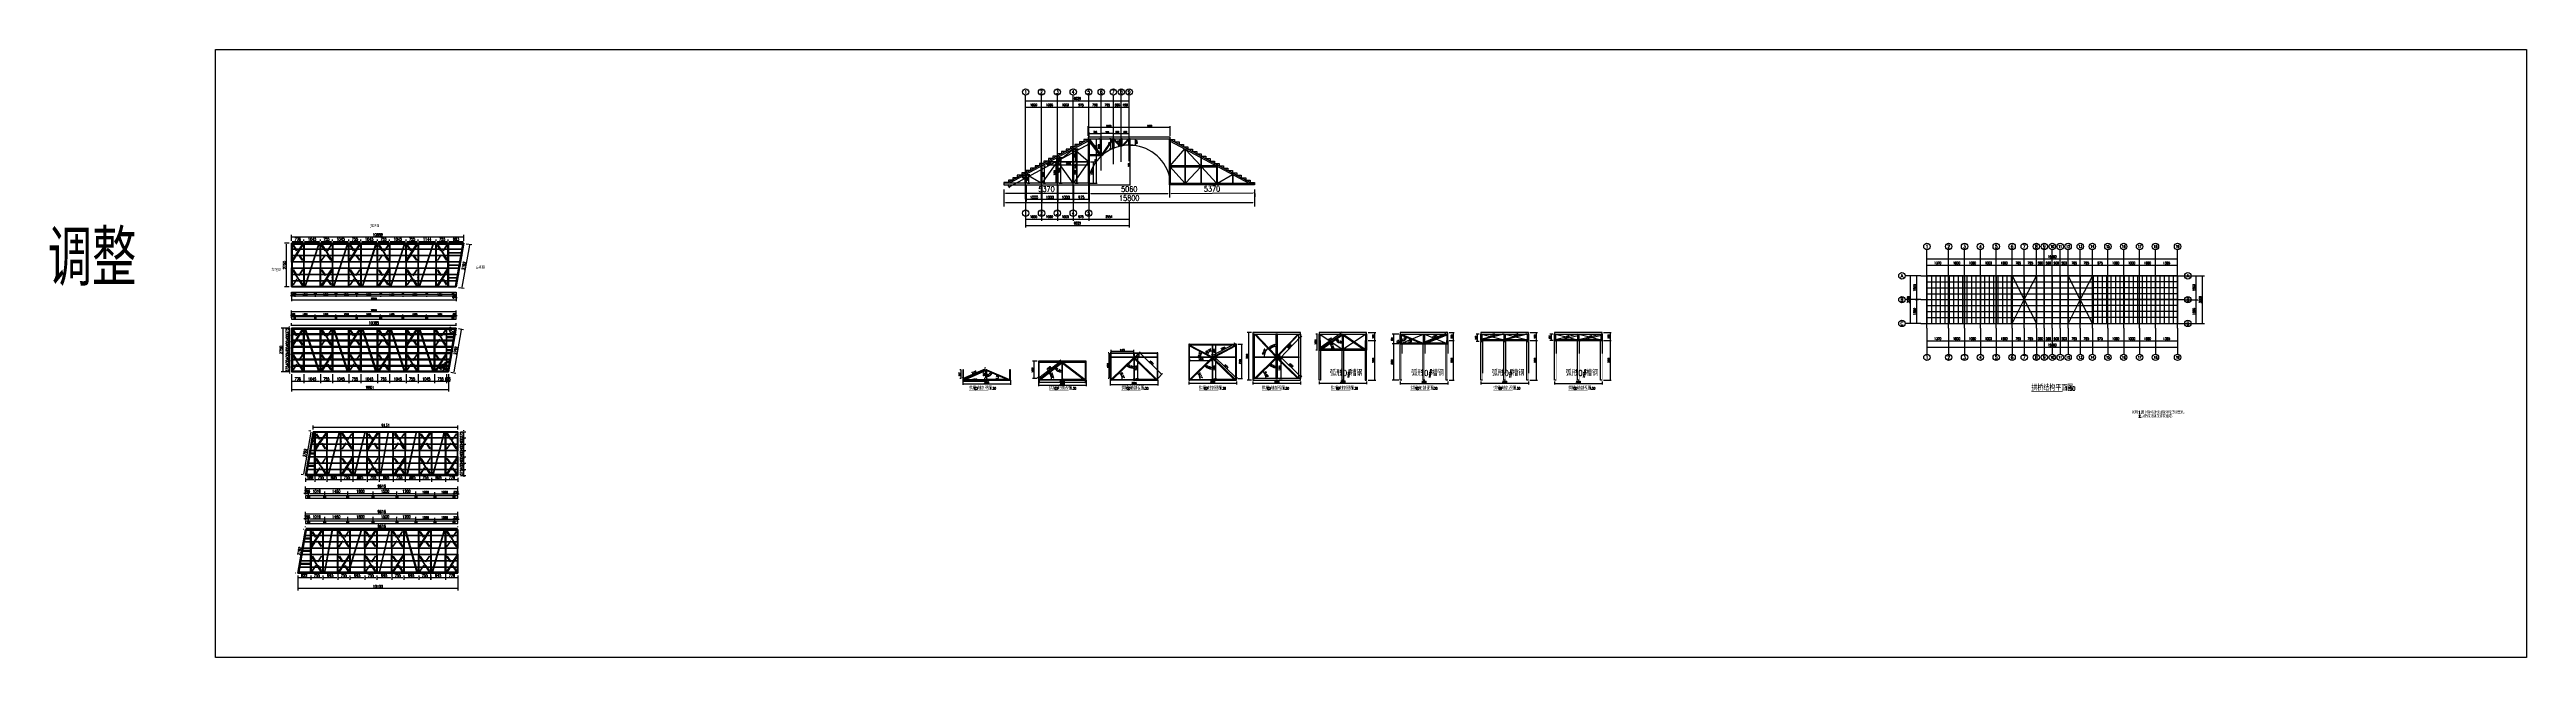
# Model space of a CAD drawing. Header units: millimetres. Extents: x -1471591 to 944464, y -468930 to 547002.
# Drawn here: x -989967 to -833838, y -180989 to -142711 of the extents above; entities that cross this region are included whole.
import ezdxf
from ezdxf.enums import TextEntityAlignment as Align

# ---------------------------------------------------------------- set-up
doc = ezdxf.new("R2010")
doc.units = ezdxf.units.MM
doc.header["$LTSCALE"] = 10
doc.header["$PDMODE"] = 35
doc.linetypes.add('-6_350_HOLE$0$DASH', pattern=[0.35, 0.25, -0.1])
for name, color, linetype in [('AXIS', 3, 'Continuous'), ('AXIS_TEXT', 7, 'Continuous'), ('DIM_SYMB', 3, 'Continuous'), ('DOTE', 1, 'Continuous'), ('PUB_TEXT', 7, 'Continuous'), ('W-FLOAT_BOWL浮筒', 253, 'Continuous'), ('W-STEEL_FRAME钢架', 3, 'Continuous'), ('W-STEEL_KEEL钢龙骨', 5, 'Continuous')]:
    doc.layers.add(name, color=color, linetype=linetype)
doc.styles.add('_TCH_AXIS', font='COMPLEX', dxfattribs={"bigfont": 'GBCBIG'})
doc.styles.add('_TCH_DIM', font='SIMPLEX.shx', dxfattribs={"bigfont": 'hztxt.shx'})
doc.styles.add('_TCH_DIM_T3', font='SIMPLEX', dxfattribs={"width": 0.705882, "bigfont": 'GBCBIG'})
doc.styles.add('COMPLEX', font='COMPLEX')
doc.styles.get("Standard").update_dxf_attribs({"font": 'simplex.shx', "width": 0.8, "bigfont": 'hztxt.shx'})
doc.styles.add('STANDARD_T3', font='simplex.shx', dxfattribs={"width": 0.7, "bigfont": 'hztxt.shx'})
doc.styles.add('黑体', font='simhei.ttf', dxfattribs={"width": 0.8})
doc.dimstyles.new('_TCH_ARCH&&50', dxfattribs={"dimtxt": 148.75, "dimasz": 50, "dimexe": 125, "dimexo": 150, "dimgap": 63.125, "dimtad": 1, "dimdec": 0, "dimzin": 0, "dimdsep": 46, "dimtxsty": '_TCH_DIM_T3', "dimblk": 'ARCHTICK', "dimcen": 0.09, "dimclrt": 7, "dimazin": 2, "dimtfac": 1, "dimtdec": 0, "dimtix": 1, "dimtmove": 2, "dimatfit": 3, "dimfxl": 0, "dimtolj": 1, "dimtzin": 0, "dimarcsym": 0})
doc.dimstyles.new('W&&100', dxfattribs={"dimtxt": 350, "dimasz": 100, "dimexe": 250, "dimexo": 300, "dimgap": 100, "dimtad": 1, "dimdec": 0, "dimzin": 0, "dimdsep": 46, "dimtxsty": 'STANDARD_T3', "dimcen": 0.09, "dimclrd": 1, "dimclre": 1, "dimclrt": 7, "dimazin": 2, "dimtfac": 1, "dimtdec": 0, "dimtix": 1, "dimtmove": 2, "dimatfit": 3, "dimfxl": 0, "dimtolj": 1, "dimtzin": 0, "dimarcsym": 0})
doc.dimstyles.new('W&&20', dxfattribs={"dimtxt": 70, "dimasz": 20, "dimexe": 50, "dimexo": 60, "dimgap": 20, "dimtad": 1, "dimdec": 0, "dimzin": 0, "dimdsep": 46, "dimtxsty": 'STANDARD_T3', "dimcen": 0.09, "dimclrd": 1, "dimclre": 1, "dimclrt": 7, "dimazin": 2, "dimtfac": 1, "dimtdec": 0, "dimtix": 1, "dimtmove": 2, "dimatfit": 3, "dimfxl": 0, "dimtolj": 1, "dimtzin": 0, "dimarcsym": 0})
doc.dimstyles.new('W&&30', dxfattribs={"dimtxt": 105, "dimasz": 30, "dimexe": 75, "dimexo": 90, "dimgap": 30, "dimtad": 1, "dimdec": 0, "dimzin": 0, "dimdsep": 46, "dimtxsty": 'STANDARD_T3', "dimcen": 0.09, "dimclrd": 1, "dimclre": 1, "dimclrt": 7, "dimazin": 2, "dimtfac": 1, "dimtdec": 0, "dimtix": 1, "dimtmove": 2, "dimatfit": 3, "dimfxl": 0, "dimtolj": 1, "dimtzin": 0, "dimarcsym": 0})
doc.dimstyles.new('W&&40', dxfattribs={"dimtxt": 140, "dimasz": 40, "dimexe": 100, "dimexo": 120, "dimgap": 40, "dimtad": 1, "dimdec": 0, "dimzin": 0, "dimdsep": 46, "dimtxsty": 'STANDARD_T3', "dimcen": 0.09, "dimclrd": 1, "dimclre": 1, "dimclrt": 7, "dimazin": 2, "dimtfac": 1, "dimtdec": 0, "dimtix": 1, "dimtmove": 2, "dimatfit": 3, "dimfxl": 0, "dimtolj": 1, "dimtzin": 0, "dimarcsym": 0})
doc.dimstyles.new('W&&50', dxfattribs={"dimtxt": 175, "dimasz": 50, "dimexe": 125, "dimexo": 150, "dimgap": 50, "dimtad": 1, "dimdec": 0, "dimzin": 0, "dimdsep": 46, "dimtxsty": 'STANDARD_T3', "dimcen": 0.09, "dimclrd": 1, "dimclre": 1, "dimclrt": 7, "dimazin": 2, "dimtfac": 1, "dimtdec": 0, "dimtix": 1, "dimtmove": 2, "dimatfit": 3, "dimfxl": 0, "dimtolj": 1, "dimtzin": 0, "dimarcsym": 0})

# ---------------------------------------------------------------- blocks, each defined once
blk = doc.blocks.new('*D1003')
at = {"color": 1, "lineweight": -2, "transparency": 16777216}
for p, q in [((-974715, -159524), (-974715, -159135)), ((-974685, -159210), (-964360, -159210)), ((-964330, -159524), (-964330, -159135))]:
    blk.add_line(p, q, dxfattribs=at)
at = {"color": 1, "transparency": 16777216}
for points in [[(-974685, -159205), (-974685, -159215), (-974715, -159210)], [(-964360, -159205), (-964360, -159215), (-964330, -159210)]]:
    blk.add_solid(points, dxfattribs=at)
at = {"layer": 'Defpoints', "color": 0, "transparency": 16777216}
for p in [(-964330, -159210), (-974715, -159614), (-964330, -159614)]:
    blk.add_point(p, dxfattribs=at)
at = {"color": 7, "transparency": 16777216, "insert": (-969523, -159127), "char_height": 105, "attachment_point": 5, "style": 'STANDARD_T3'}
blk.add_mtext('\\A1;10384', dxfattribs=at)
blk = doc.blocks.new('$matou$00000140')
blk.add_lwpolyline([(-50, 50), (50, 50), (50, -50), (-50, -50)], close=True)
for points in [[(-22.5, 37.5), (-37.5, 37.5, 0.41421356), (-45, 30), (-45, 30, 0.41421356), (-37.5, 22.5), (-22.5, 22.5, 0.41421356), (-15, 30), (-15, 30, 0.41421356)], [(22.5, 37.5), (37.5, 37.5, -0.41421356), (45, 30), (45, 30, -0.41421356), (37.5, 22.5), (22.5, 22.5, -0.41421356), (15, 30), (15, 30, -0.41421356)], [(-22.5, -37.5), (-37.5, -37.5, -0.41421356), (-45, -30), (-45, -30, -0.41421356), (-37.5, -22.5), (-22.5, -22.5, -0.41421356), (-15, -30), (-15, -30, -0.41421356)], [(22.5, -37.5), (37.5, -37.5, 0.41421356), (45, -30), (45, -30, 0.41421356), (37.5, -22.5), (22.5, -22.5, 0.41421356), (15, -30), (15, -30, 0.41421356)]]:
    blk.add_lwpolyline(points, format="xyb", close=True)
blk = doc.blocks.new('*U951')
at = {"layer": 'W-STEEL_FRAME钢架', "color": 2}
for centre in [(-25, 33), (25, 33), (-25, -33), (25, -33)]:
    blk.add_circle(centre, 7, dxfattribs=at)
blk.add_blockref('$matou$00000140', (0, 0))
blk = doc.blocks.new('*U952')
at = {"color": 0, "linetype": 'ByBlock', "lineweight": -2}
for p in [(-3900, 0), (-2600, 0), (-1300, 0), (0, 0)]:
    blk.add_blockref('*U951', p, dxfattribs=at)
blk = doc.blocks.new('*D975')
at = {"color": 1, "lineweight": -2, "transparency": 16777216}
for p, q in [((-974745, -159467), (-974775, -159467)), ((-974715, -159594), (-974715, -159392)), ((-974715, -159467), (-974515, -159467)), ((-974515, -159524), (-974515, -159392)), ((-974485, -159467), (-974455, -159467))]:
    blk.add_line(p, q, dxfattribs=at)
at = {"color": 1, "transparency": 16777216}
for points in [[(-974745, -159462), (-974745, -159472), (-974715, -159467)], [(-974485, -159462), (-974485, -159472), (-974515, -159467)]]:
    blk.add_solid(points, dxfattribs=at)
at = {"layer": 'Defpoints', "color": 0, "transparency": 16777216}
for p in [(-974715, -159684), (-974515, -159467), (-974515, -159614)]:
    blk.add_point(p, dxfattribs=at)
at = {"color": 7, "transparency": 16777216, "insert": (-974615, -159384), "char_height": 105, "attachment_point": 5, "style": 'STANDARD_T3'}
blk.add_mtext('\\A1;200', dxfattribs=at)
blk = doc.blocks.new('*D976')
at = {"color": 1, "lineweight": -2, "transparency": 16777216}
for p, q in [((-974515, -159524), (-974515, -159392)), ((-974485, -159467), (-973245, -159467)), ((-973215, -159524), (-973215, -159392))]:
    blk.add_line(p, q, dxfattribs=at)
at = {"color": 1, "transparency": 16777216}
for points in [[(-974485, -159462), (-974485, -159472), (-974515, -159467)], [(-973245, -159462), (-973245, -159472), (-973215, -159467)]]:
    blk.add_solid(points, dxfattribs=at)
at = {"layer": 'Defpoints', "color": 0, "transparency": 16777216}
for p in [(-974515, -159614), (-973215, -159467), (-973215, -159614)]:
    blk.add_point(p, dxfattribs=at)
at = {"color": 7, "transparency": 16777216, "insert": (-973865, -159384), "char_height": 105, "attachment_point": 5, "style": 'STANDARD_T3'}
blk.add_mtext('\\A1;1300', dxfattribs=at)
blk = doc.blocks.new('*D977')
at = {"color": 1, "lineweight": -2, "transparency": 16777216}
for p, q in [((-973215, -159524), (-973215, -159392)), ((-973185, -159467), (-971945, -159467)), ((-971915, -159524), (-971915, -159392))]:
    blk.add_line(p, q, dxfattribs=at)
at = {"color": 1, "transparency": 16777216}
for points in [[(-973185, -159462), (-973185, -159472), (-973215, -159467)], [(-971945, -159462), (-971945, -159472), (-971915, -159467)]]:
    blk.add_solid(points, dxfattribs=at)
at = {"layer": 'Defpoints', "color": 0, "transparency": 16777216}
for p in [(-973215, -159614), (-971915, -159467), (-971915, -159614)]:
    blk.add_point(p, dxfattribs=at)
at = {"color": 7, "transparency": 16777216, "insert": (-972565, -159384), "char_height": 105, "attachment_point": 5, "style": 'STANDARD_T3'}
blk.add_mtext('\\A1;1300', dxfattribs=at)
blk = doc.blocks.new('*D978')
at = {"color": 1, "lineweight": -2, "transparency": 16777216}
for p, q in [((-971915, -159524), (-971915, -159392)), ((-971885, -159467), (-970645, -159467)), ((-970615, -159524), (-970615, -159392))]:
    blk.add_line(p, q, dxfattribs=at)
at = {"color": 1, "transparency": 16777216}
for points in [[(-971885, -159462), (-971885, -159472), (-971915, -159467)], [(-970645, -159462), (-970645, -159472), (-970615, -159467)]]:
    blk.add_solid(points, dxfattribs=at)
at = {"layer": 'Defpoints', "color": 0, "transparency": 16777216}
for p in [(-971915, -159614), (-970615, -159467), (-970615, -159614)]:
    blk.add_point(p, dxfattribs=at)
at = {"color": 7, "transparency": 16777216, "insert": (-971265, -159384), "char_height": 105, "attachment_point": 5, "style": 'STANDARD_T3'}
blk.add_mtext('\\A1;1300', dxfattribs=at)
blk = doc.blocks.new('*D979')
at = {"color": 1, "lineweight": -2, "transparency": 16777216}
for p, q in [((-970615, -159524), (-970615, -159392)), ((-970585, -159467), (-969125, -159467)), ((-969095, -159474), (-969095, -159392))]:
    blk.add_line(p, q, dxfattribs=at)
at = {"color": 1, "transparency": 16777216}
for points in [[(-970585, -159462), (-970585, -159472), (-970615, -159467)], [(-969125, -159462), (-969125, -159472), (-969095, -159467)]]:
    blk.add_solid(points, dxfattribs=at)
at = {"layer": 'Defpoints', "color": 0, "transparency": 16777216}
for p in [(-970615, -159614), (-969095, -159467), (-969095, -159564)]:
    blk.add_point(p, dxfattribs=at)
at = {"color": 7, "transparency": 16777216, "insert": (-969855, -159384), "char_height": 105, "attachment_point": 5, "style": 'STANDARD_T3'}
blk.add_mtext('\\A1;1520', dxfattribs=at)
blk = doc.blocks.new('*D980')
at = {"color": 1, "lineweight": -2, "transparency": 16777216}
for p, q in [((-969095, -159474), (-969095, -159392)), ((-969065, -159467), (-967725, -159467)), ((-967695, -159474), (-967695, -159392))]:
    blk.add_line(p, q, dxfattribs=at)
at = {"color": 1, "transparency": 16777216}
for points in [[(-969065, -159462), (-969065, -159472), (-969095, -159467)], [(-967725, -159462), (-967725, -159472), (-967695, -159467)]]:
    blk.add_solid(points, dxfattribs=at)
at = {"layer": 'Defpoints', "color": 0, "transparency": 16777216}
for p in [(-969095, -159564), (-967695, -159467), (-967695, -159564)]:
    blk.add_point(p, dxfattribs=at)
at = {"color": 7, "transparency": 16777216, "insert": (-968395, -159384), "char_height": 105, "attachment_point": 5, "style": 'STANDARD_T3'}
blk.add_mtext('\\A1;1400', dxfattribs=at)
blk = doc.blocks.new('*D981')
at = {"color": 1, "lineweight": -2, "transparency": 16777216}
for p, q in [((-967695, -159474), (-967695, -159392)), ((-967665, -159467), (-966225, -159467)), ((-966195, -159474), (-966195, -159392))]:
    blk.add_line(p, q, dxfattribs=at)
at = {"color": 1, "transparency": 16777216}
for points in [[(-967665, -159462), (-967665, -159472), (-967695, -159467)], [(-966225, -159462), (-966225, -159472), (-966195, -159467)]]:
    blk.add_solid(points, dxfattribs=at)
at = {"layer": 'Defpoints', "color": 0, "transparency": 16777216}
for p in [(-967695, -159564), (-966195, -159467), (-966195, -159564)]:
    blk.add_point(p, dxfattribs=at)
at = {"color": 7, "transparency": 16777216, "insert": (-966945, -159384), "char_height": 105, "attachment_point": 5, "style": 'STANDARD_T3'}
blk.add_mtext('\\A1;1500', dxfattribs=at)
blk = doc.blocks.new('*D982')
at = {"color": 1, "lineweight": -2, "transparency": 16777216}
for p, q in [((-966195, -159474), (-966195, -159392)), ((-966165, -159467), (-964561, -159467)), ((-964531, -159574), (-964531, -159392))]:
    blk.add_line(p, q, dxfattribs=at)
at = {"color": 1, "transparency": 16777216}
for points in [[(-966165, -159462), (-966165, -159472), (-966195, -159467)], [(-964561, -159462), (-964561, -159472), (-964531, -159467)]]:
    blk.add_solid(points, dxfattribs=at)
at = {"layer": 'Defpoints', "color": 0, "transparency": 16777216}
for p in [(-966195, -159564), (-964531, -159467), (-964531, -159664)]:
    blk.add_point(p, dxfattribs=at)
at = {"color": 7, "transparency": 16777216, "insert": (-965363, -159384), "char_height": 105, "attachment_point": 5, "style": 'STANDARD_T3'}
blk.add_mtext('\\A1;1664', dxfattribs=at)
blk = doc.blocks.new('*D983')
at = {"color": 1, "lineweight": -2, "transparency": 16777216}
for p, q in [((-964561, -159467), (-964591, -159467)), ((-964531, -159574), (-964531, -159392)), ((-964531, -159467), (-964330, -159467)), ((-964330, -159524), (-964330, -159392)), ((-964300, -159467), (-964270, -159467))]:
    blk.add_line(p, q, dxfattribs=at)
at = {"color": 1, "transparency": 16777216}
for points in [[(-964561, -159462), (-964561, -159472), (-964531, -159467)], [(-964300, -159462), (-964300, -159472), (-964330, -159467)]]:
    blk.add_solid(points, dxfattribs=at)
at = {"layer": 'Defpoints', "color": 0, "transparency": 16777216}
for p in [(-964531, -159664), (-964330, -159467), (-964330, -159614)]:
    blk.add_point(p, dxfattribs=at)
at = {"color": 7, "transparency": 16777216, "insert": (-964431, -159384), "char_height": 105, "attachment_point": 5, "style": 'STANDARD_T3'}
blk.add_mtext('\\A1;200', dxfattribs=at)
blk = doc.blocks.new('*D1004')
at = {"color": 1, "lineweight": -2, "transparency": 16777216}
for p, q in [((-974715, -158157), (-974715, -158546)), ((-974685, -158471), (-964360, -158471)), ((-964330, -158157), (-964330, -158546))]:
    blk.add_line(p, q, dxfattribs=at)
at = {"color": 1, "transparency": 16777216}
for points in [[(-974685, -158466), (-974685, -158476), (-974715, -158471)], [(-964360, -158466), (-964360, -158476), (-964330, -158471)]]:
    blk.add_solid(points, dxfattribs=at)
at = {"layer": 'Defpoints', "color": 0, "transparency": 16777216}
for p in [(-974715, -158067), (-964330, -158067), (-964330, -158471)]:
    blk.add_point(p, dxfattribs=at)
at = {"color": 7, "transparency": 16777216, "insert": (-969523, -158388), "char_height": 105, "attachment_point": 5, "style": 'STANDARD_T3'}
blk.add_mtext('\\A1;10384', dxfattribs=at)
blk = doc.blocks.new('*U953')
at = {"layer": 'W-STEEL_FRAME钢架', "color": 2}
for centre in [(-25, 33), (25, 33), (-25, -33), (25, -33)]:
    blk.add_circle(centre, 7, dxfattribs=at)
blk.add_blockref('$matou$00000140', (0, 0))
blk = doc.blocks.new('*U954')
at = {"color": 0, "linetype": 'ByBlock', "lineweight": -2}
for p in [(-3900, 0), (-2600, 0), (-1300, 0), (0, 0)]:
    blk.add_blockref('*U953', p, dxfattribs=at)
blk = doc.blocks.new('*D984')
at = {"color": 1, "lineweight": -2, "transparency": 16777216}
for p, q in [((-974745, -158213), (-974775, -158213)), ((-974715, -158087), (-974715, -158288)), ((-974715, -158213), (-974515, -158213)), ((-974515, -158157), (-974515, -158288)), ((-974485, -158213), (-974455, -158213))]:
    blk.add_line(p, q, dxfattribs=at)
at = {"color": 1, "transparency": 16777216}
for points in [[(-974745, -158208), (-974745, -158218), (-974715, -158213)], [(-974485, -158208), (-974485, -158218), (-974515, -158213)]]:
    blk.add_solid(points, dxfattribs=at)
at = {"layer": 'Defpoints', "color": 0, "transparency": 16777216}
for p in [(-974715, -157997), (-974515, -158067), (-974515, -158213)]:
    blk.add_point(p, dxfattribs=at)
at = {"color": 7, "transparency": 16777216, "insert": (-974615, -158131), "char_height": 105, "attachment_point": 5, "style": 'STANDARD_T3'}
blk.add_mtext('\\A1;200', dxfattribs=at)
blk = doc.blocks.new('*D985')
at = {"color": 1, "lineweight": -2, "transparency": 16777216}
for p, q in [((-974515, -158157), (-974515, -158288)), ((-974485, -158213), (-973245, -158213)), ((-973215, -158157), (-973215, -158288))]:
    blk.add_line(p, q, dxfattribs=at)
at = {"color": 1, "transparency": 16777216}
for points in [[(-974485, -158208), (-974485, -158218), (-974515, -158213)], [(-973245, -158208), (-973245, -158218), (-973215, -158213)]]:
    blk.add_solid(points, dxfattribs=at)
at = {"layer": 'Defpoints', "color": 0, "transparency": 16777216}
for p in [(-974515, -158067), (-973215, -158067), (-973215, -158213)]:
    blk.add_point(p, dxfattribs=at)
at = {"color": 7, "transparency": 16777216, "insert": (-973865, -158131), "char_height": 105, "attachment_point": 5, "style": 'STANDARD_T3'}
blk.add_mtext('\\A1;1300', dxfattribs=at)
blk = doc.blocks.new('*D986')
at = {"color": 1, "lineweight": -2, "transparency": 16777216}
for p, q in [((-973215, -158157), (-973215, -158288)), ((-973185, -158213), (-971945, -158213)), ((-971915, -158157), (-971915, -158288))]:
    blk.add_line(p, q, dxfattribs=at)
at = {"color": 1, "transparency": 16777216}
for points in [[(-973185, -158208), (-973185, -158218), (-973215, -158213)], [(-971945, -158208), (-971945, -158218), (-971915, -158213)]]:
    blk.add_solid(points, dxfattribs=at)
at = {"layer": 'Defpoints', "color": 0, "transparency": 16777216}
for p in [(-973215, -158067), (-971915, -158067), (-971915, -158213)]:
    blk.add_point(p, dxfattribs=at)
at = {"color": 7, "transparency": 16777216, "insert": (-972565, -158131), "char_height": 105, "attachment_point": 5, "style": 'STANDARD_T3'}
blk.add_mtext('\\A1;1300', dxfattribs=at)
blk = doc.blocks.new('*D987')
at = {"color": 1, "lineweight": -2, "transparency": 16777216}
for p, q in [((-971915, -158157), (-971915, -158288)), ((-971885, -158213), (-970645, -158213)), ((-970615, -158157), (-970615, -158288))]:
    blk.add_line(p, q, dxfattribs=at)
at = {"color": 1, "transparency": 16777216}
for points in [[(-971885, -158208), (-971885, -158218), (-971915, -158213)], [(-970645, -158208), (-970645, -158218), (-970615, -158213)]]:
    blk.add_solid(points, dxfattribs=at)
at = {"layer": 'Defpoints', "color": 0, "transparency": 16777216}
for p in [(-971915, -158067), (-970615, -158067), (-970615, -158213)]:
    blk.add_point(p, dxfattribs=at)
at = {"color": 7, "transparency": 16777216, "insert": (-971265, -158131), "char_height": 105, "attachment_point": 5, "style": 'STANDARD_T3'}
blk.add_mtext('\\A1;1300', dxfattribs=at)
blk = doc.blocks.new('*D988')
at = {"color": 1, "lineweight": -2, "transparency": 16777216}
for p, q in [((-970615, -158157), (-970615, -158288)), ((-970585, -158213), (-969125, -158213)), ((-969095, -158207), (-969095, -158288))]:
    blk.add_line(p, q, dxfattribs=at)
at = {"color": 1, "transparency": 16777216}
for points in [[(-970585, -158208), (-970585, -158218), (-970615, -158213)], [(-969125, -158208), (-969125, -158218), (-969095, -158213)]]:
    blk.add_solid(points, dxfattribs=at)
at = {"layer": 'Defpoints', "color": 0, "transparency": 16777216}
for p in [(-970615, -158067), (-969095, -158117), (-969095, -158213)]:
    blk.add_point(p, dxfattribs=at)
at = {"color": 7, "transparency": 16777216, "insert": (-969855, -158131), "char_height": 105, "attachment_point": 5, "style": 'STANDARD_T3'}
blk.add_mtext('\\A1;1520', dxfattribs=at)
blk = doc.blocks.new('*D989')
at = {"color": 1, "lineweight": -2, "transparency": 16777216}
for p, q in [((-969095, -158207), (-969095, -158288)), ((-969065, -158213), (-967725, -158213)), ((-967695, -158207), (-967695, -158288))]:
    blk.add_line(p, q, dxfattribs=at)
at = {"color": 1, "transparency": 16777216}
for points in [[(-969065, -158208), (-969065, -158218), (-969095, -158213)], [(-967725, -158208), (-967725, -158218), (-967695, -158213)]]:
    blk.add_solid(points, dxfattribs=at)
at = {"layer": 'Defpoints', "color": 0, "transparency": 16777216}
for p in [(-969095, -158117), (-967695, -158117), (-967695, -158213)]:
    blk.add_point(p, dxfattribs=at)
at = {"color": 7, "transparency": 16777216, "insert": (-968395, -158131), "char_height": 105, "attachment_point": 5, "style": 'STANDARD_T3'}
blk.add_mtext('\\A1;1400', dxfattribs=at)
blk = doc.blocks.new('*D990')
at = {"color": 1, "lineweight": -2, "transparency": 16777216}
for p, q in [((-967695, -158207), (-967695, -158288)), ((-967665, -158213), (-966225, -158213)), ((-966195, -158207), (-966195, -158288))]:
    blk.add_line(p, q, dxfattribs=at)
at = {"color": 1, "transparency": 16777216}
for points in [[(-967665, -158208), (-967665, -158218), (-967695, -158213)], [(-966225, -158208), (-966225, -158218), (-966195, -158213)]]:
    blk.add_solid(points, dxfattribs=at)
at = {"layer": 'Defpoints', "color": 0, "transparency": 16777216}
for p in [(-967695, -158117), (-966195, -158117), (-966195, -158213)]:
    blk.add_point(p, dxfattribs=at)
at = {"color": 7, "transparency": 16777216, "insert": (-966945, -158131), "char_height": 105, "attachment_point": 5, "style": 'STANDARD_T3'}
blk.add_mtext('\\A1;1500', dxfattribs=at)
blk = doc.blocks.new('*D991')
at = {"color": 1, "lineweight": -2, "transparency": 16777216}
for p, q in [((-966195, -158207), (-966195, -158288)), ((-966165, -158213), (-964561, -158213)), ((-964531, -158107), (-964531, -158288))]:
    blk.add_line(p, q, dxfattribs=at)
at = {"color": 1, "transparency": 16777216}
for points in [[(-966165, -158208), (-966165, -158218), (-966195, -158213)], [(-964561, -158208), (-964561, -158218), (-964531, -158213)]]:
    blk.add_solid(points, dxfattribs=at)
at = {"layer": 'Defpoints', "color": 0, "transparency": 16777216}
for p in [(-966195, -158117), (-964531, -158017), (-964531, -158213)]:
    blk.add_point(p, dxfattribs=at)
at = {"color": 7, "transparency": 16777216, "insert": (-965363, -158131), "char_height": 105, "attachment_point": 5, "style": 'STANDARD_T3'}
blk.add_mtext('\\A1;1664', dxfattribs=at)
blk = doc.blocks.new('*D992')
at = {"color": 1, "lineweight": -2, "transparency": 16777216}
for p, q in [((-964561, -158329), (-964591, -158329)), ((-964531, -158107), (-964531, -158404)), ((-964531, -158329), (-964330, -158329)), ((-964330, -158157), (-964330, -158404)), ((-964300, -158329), (-964270, -158329))]:
    blk.add_line(p, q, dxfattribs=at)
at = {"color": 1, "transparency": 16777216}
for points in [[(-964561, -158324), (-964561, -158334), (-964531, -158329)], [(-964300, -158324), (-964300, -158334), (-964330, -158329)]]:
    blk.add_solid(points, dxfattribs=at)
at = {"layer": 'Defpoints', "color": 0, "transparency": 16777216}
for p in [(-964531, -158017), (-964330, -158067), (-964330, -158329)]:
    blk.add_point(p, dxfattribs=at)
at = {"color": 7, "transparency": 16777216, "insert": (-964431, -158247), "char_height": 105, "attachment_point": 5, "style": 'STANDARD_T3'}
blk.add_mtext('\\A1;200', dxfattribs=at)
blk = doc.blocks.new('*D1005')
at = {"color": 1, "lineweight": -2, "transparency": 16777216}
for p, q in [((-974715, -163151), (-974715, -163721)), ((-974665, -163596), (-973987, -163596)), ((-973937, -163151), (-973937, -163721))]:
    blk.add_line(p, q, dxfattribs=at)
at = {"color": 1, "transparency": 16777216}
for points in [[(-974665, -163588), (-974665, -163605), (-974715, -163596)], [(-973987, -163588), (-973987, -163605), (-973937, -163596)]]:
    blk.add_solid(points, dxfattribs=at)
at = {"layer": 'Defpoints', "color": 0, "transparency": 16777216}
for p in [(-974715, -163001), (-973937, -163001), (-973937, -163596)]:
    blk.add_point(p, dxfattribs=at)
at = {"color": 7, "transparency": 16777216, "insert": (-974326, -163459), "char_height": 175, "attachment_point": 5, "style": 'STANDARD_T3'}
blk.add_mtext('\\A1;778', dxfattribs=at)
blk = doc.blocks.new('*D1006')
at = {"color": 1, "lineweight": -2, "transparency": 16777216}
for p, q in [((-973937, -163151), (-973937, -163721)), ((-973887, -163596), (-972942, -163596)), ((-972892, -163151), (-972892, -163721))]:
    blk.add_line(p, q, dxfattribs=at)
at = {"color": 1, "transparency": 16777216}
for points in [[(-973887, -163588), (-973887, -163605), (-973937, -163596)], [(-972942, -163588), (-972942, -163605), (-972892, -163596)]]:
    blk.add_solid(points, dxfattribs=at)
at = {"layer": 'Defpoints', "color": 0, "transparency": 16777216}
for p in [(-973937, -163001), (-972892, -163001), (-972892, -163596)]:
    blk.add_point(p, dxfattribs=at)
at = {"color": 7, "transparency": 16777216, "insert": (-973415, -163459), "char_height": 175, "attachment_point": 5, "style": 'STANDARD_T3'}
blk.add_mtext('\\A1;1045', dxfattribs=at)
blk = doc.blocks.new('*D1007')
at = {"color": 1, "lineweight": -2, "transparency": 16777216}
for p, q in [((-972892, -163151), (-972892, -163721)), ((-972842, -163596), (-972187, -163596)), ((-972137, -163151), (-972137, -163721))]:
    blk.add_line(p, q, dxfattribs=at)
at = {"color": 1, "transparency": 16777216}
for points in [[(-972842, -163588), (-972842, -163605), (-972892, -163596)], [(-972187, -163588), (-972187, -163605), (-972137, -163596)]]:
    blk.add_solid(points, dxfattribs=at)
at = {"layer": 'Defpoints', "color": 0, "transparency": 16777216}
for p in [(-972892, -163001), (-972137, -163001), (-972137, -163596)]:
    blk.add_point(p, dxfattribs=at)
at = {"color": 7, "transparency": 16777216, "insert": (-972515, -163459), "char_height": 175, "attachment_point": 5, "style": 'STANDARD_T3'}
blk.add_mtext('\\A1;755', dxfattribs=at)
blk = doc.blocks.new('*D1008')
at = {"color": 1, "lineweight": -2, "transparency": 16777216}
for p, q in [((-972137, -163151), (-972137, -163721)), ((-972087, -163596), (-971142, -163596)), ((-971092, -163151), (-971092, -163721))]:
    blk.add_line(p, q, dxfattribs=at)
at = {"color": 1, "transparency": 16777216}
for points in [[(-972087, -163588), (-972087, -163605), (-972137, -163596)], [(-971142, -163588), (-971142, -163605), (-971092, -163596)]]:
    blk.add_solid(points, dxfattribs=at)
at = {"layer": 'Defpoints', "color": 0, "transparency": 16777216}
for p in [(-972137, -163001), (-971092, -163001), (-971092, -163596)]:
    blk.add_point(p, dxfattribs=at)
at = {"color": 7, "transparency": 16777216, "insert": (-971615, -163459), "char_height": 175, "attachment_point": 5, "style": 'STANDARD_T3'}
blk.add_mtext('\\A1;1045', dxfattribs=at)
blk = doc.blocks.new('*D1009')
at = {"color": 1, "lineweight": -2, "transparency": 16777216}
for p, q in [((-971092, -163151), (-971092, -163721)), ((-971042, -163596), (-970387, -163596)), ((-970337, -163151), (-970337, -163721))]:
    blk.add_line(p, q, dxfattribs=at)
at = {"color": 1, "transparency": 16777216}
for points in [[(-971042, -163588), (-971042, -163605), (-971092, -163596)], [(-970387, -163588), (-970387, -163605), (-970337, -163596)]]:
    blk.add_solid(points, dxfattribs=at)
at = {"layer": 'Defpoints', "color": 0, "transparency": 16777216}
for p in [(-971092, -163001), (-970337, -163001), (-970337, -163596)]:
    blk.add_point(p, dxfattribs=at)
at = {"color": 7, "transparency": 16777216, "insert": (-970715, -163459), "char_height": 175, "attachment_point": 5, "style": 'STANDARD_T3'}
blk.add_mtext('\\A1;755', dxfattribs=at)
blk = doc.blocks.new('*D1010')
at = {"color": 1, "lineweight": -2, "transparency": 16777216}
for p, q in [((-970337, -163151), (-970337, -163721)), ((-970287, -163596), (-969342, -163596)), ((-969292, -163151), (-969292, -163721))]:
    blk.add_line(p, q, dxfattribs=at)
at = {"color": 1, "transparency": 16777216}
for points in [[(-970287, -163588), (-970287, -163605), (-970337, -163596)], [(-969342, -163588), (-969342, -163605), (-969292, -163596)]]:
    blk.add_solid(points, dxfattribs=at)
at = {"layer": 'Defpoints', "color": 0, "transparency": 16777216}
for p in [(-970337, -163001), (-969292, -163001), (-969292, -163596)]:
    blk.add_point(p, dxfattribs=at)
at = {"color": 7, "transparency": 16777216, "insert": (-969815, -163459), "char_height": 175, "attachment_point": 5, "style": 'STANDARD_T3'}
blk.add_mtext('\\A1;1045', dxfattribs=at)
blk = doc.blocks.new('*D1011')
at = {"color": 1, "lineweight": -2, "transparency": 16777216}
for p, q in [((-969292, -163151), (-969292, -163721)), ((-969242, -163596), (-968587, -163596)), ((-968537, -163151), (-968537, -163721))]:
    blk.add_line(p, q, dxfattribs=at)
at = {"color": 1, "transparency": 16777216}
for points in [[(-969242, -163588), (-969242, -163605), (-969292, -163596)], [(-968587, -163588), (-968587, -163605), (-968537, -163596)]]:
    blk.add_solid(points, dxfattribs=at)
at = {"layer": 'Defpoints', "color": 0, "transparency": 16777216}
for p in [(-969292, -163001), (-968537, -163001), (-968537, -163596)]:
    blk.add_point(p, dxfattribs=at)
at = {"color": 7, "transparency": 16777216, "insert": (-968915, -163459), "char_height": 175, "attachment_point": 5, "style": 'STANDARD_T3'}
blk.add_mtext('\\A1;755', dxfattribs=at)
blk = doc.blocks.new('*D1012')
at = {"color": 1, "lineweight": -2, "transparency": 16777216}
for p, q in [((-968537, -163151), (-968537, -163721)), ((-968487, -163596), (-967542, -163596)), ((-967492, -163151), (-967492, -163721))]:
    blk.add_line(p, q, dxfattribs=at)
at = {"color": 1, "transparency": 16777216}
for points in [[(-968487, -163588), (-968487, -163605), (-968537, -163596)], [(-967542, -163588), (-967542, -163605), (-967492, -163596)]]:
    blk.add_solid(points, dxfattribs=at)
at = {"layer": 'Defpoints', "color": 0, "transparency": 16777216}
for p in [(-968537, -163001), (-967492, -163001), (-967492, -163596)]:
    blk.add_point(p, dxfattribs=at)
at = {"color": 7, "transparency": 16777216, "insert": (-968015, -163459), "char_height": 175, "attachment_point": 5, "style": 'STANDARD_T3'}
blk.add_mtext('\\A1;1045', dxfattribs=at)
blk = doc.blocks.new('*D1013')
at = {"color": 1, "lineweight": -2, "transparency": 16777216}
for p, q in [((-967492, -163151), (-967492, -163721)), ((-967442, -163596), (-966787, -163596)), ((-966737, -163151), (-966737, -163721))]:
    blk.add_line(p, q, dxfattribs=at)
at = {"color": 1, "transparency": 16777216}
for points in [[(-967442, -163588), (-967442, -163605), (-967492, -163596)], [(-966787, -163588), (-966787, -163605), (-966737, -163596)]]:
    blk.add_solid(points, dxfattribs=at)
at = {"layer": 'Defpoints', "color": 0, "transparency": 16777216}
for p in [(-967492, -163001), (-966737, -163001), (-966737, -163596)]:
    blk.add_point(p, dxfattribs=at)
at = {"color": 7, "transparency": 16777216, "insert": (-967115, -163459), "char_height": 175, "attachment_point": 5, "style": 'STANDARD_T3'}
blk.add_mtext('\\A1;755', dxfattribs=at)
blk = doc.blocks.new('*D1014')
at = {"color": 1, "lineweight": -2, "transparency": 16777216}
for p, q in [((-966737, -163151), (-966737, -163721)), ((-966687, -163596), (-965742, -163596)), ((-965692, -163151), (-965692, -163721))]:
    blk.add_line(p, q, dxfattribs=at)
at = {"color": 1, "transparency": 16777216}
for points in [[(-966687, -163588), (-966687, -163605), (-966737, -163596)], [(-965742, -163588), (-965742, -163605), (-965692, -163596)]]:
    blk.add_solid(points, dxfattribs=at)
at = {"layer": 'Defpoints', "color": 0, "transparency": 16777216}
for p in [(-966737, -163001), (-965692, -163001), (-965692, -163596)]:
    blk.add_point(p, dxfattribs=at)
at = {"color": 7, "transparency": 16777216, "insert": (-966215, -163459), "char_height": 175, "attachment_point": 5, "style": 'STANDARD_T3'}
blk.add_mtext('\\A1;1045', dxfattribs=at)
blk = doc.blocks.new('*D1015')
at = {"color": 1, "lineweight": -2, "transparency": 16777216}
for p, q in [((-965692, -163151), (-965692, -163721)), ((-965642, -163596), (-964987, -163596)), ((-964937, -163151), (-964937, -163721))]:
    blk.add_line(p, q, dxfattribs=at)
at = {"color": 1, "transparency": 16777216}
for points in [[(-965642, -163588), (-965642, -163605), (-965692, -163596)], [(-964987, -163588), (-964987, -163605), (-964937, -163596)]]:
    blk.add_solid(points, dxfattribs=at)
at = {"layer": 'Defpoints', "color": 0, "transparency": 16777216}
for p in [(-965692, -163001), (-964937, -163001), (-964937, -163596)]:
    blk.add_point(p, dxfattribs=at)
at = {"color": 7, "transparency": 16777216, "insert": (-965315, -163459), "char_height": 175, "attachment_point": 5, "style": 'STANDARD_T3'}
blk.add_mtext('\\A1;755', dxfattribs=at)
blk = doc.blocks.new('*D1016')
at = {"color": 1, "lineweight": -2, "transparency": 16777216}
for p, q in [((-964987, -163596), (-965037, -163596)), ((-964937, -163151), (-964937, -163721)), ((-964937, -163596), (-964814, -163596)), ((-964814, -163151), (-964814, -163721)), ((-964764, -163596), (-964714, -163596))]:
    blk.add_line(p, q, dxfattribs=at)
at = {"color": 1, "transparency": 16777216}
for points in [[(-964987, -163588), (-964987, -163605), (-964937, -163596)], [(-964764, -163588), (-964764, -163605), (-964814, -163596)]]:
    blk.add_solid(points, dxfattribs=at)
at = {"layer": 'Defpoints', "color": 0, "transparency": 16777216}
for p in [(-964937, -163001), (-964814, -163001), (-964814, -163596)]:
    blk.add_point(p, dxfattribs=at)
at = {"color": 7, "transparency": 16777216, "insert": (-964876, -163459), "char_height": 175, "attachment_point": 5, "style": 'STANDARD_T3'}
blk.add_mtext('\\A1;123', dxfattribs=at)
blk = doc.blocks.new('*D1017')
at = {"color": 1, "lineweight": -2, "transparency": 16777216}
for p, q in [((-974715, -163151), (-974715, -164251)), ((-964814, -163151), (-964814, -164251)), ((-974665, -164126), (-964864, -164126))]:
    blk.add_line(p, q, dxfattribs=at)
at = {"color": 1, "transparency": 16777216}
for points in [[(-974665, -164117), (-974665, -164134), (-974715, -164126)], [(-964864, -164117), (-964864, -164134), (-964814, -164126)]]:
    blk.add_solid(points, dxfattribs=at)
at = {"layer": 'Defpoints', "color": 0, "transparency": 16777216}
for p in [(-974715, -163001), (-964814, -163001), (-964814, -164126)]:
    blk.add_point(p, dxfattribs=at)
at = {"color": 7, "transparency": 16777216, "insert": (-969765, -163988), "char_height": 175, "attachment_point": 5, "style": 'STANDARD_T3'}
blk.add_mtext('\\A1;9901', dxfattribs=at)
blk = doc.blocks.new('*D1018')
at = {"color": 1, "lineweight": -2, "transparency": 16777216}
for p, q in [((-974715, -160101), (-974715, -159940)), ((-974665, -160065), (-964380, -160065)), ((-964330, -160101), (-964330, -159940))]:
    blk.add_line(p, q, dxfattribs=at)
at = {"color": 1, "transparency": 16777216}
for points in [[(-974665, -160056), (-974665, -160073), (-974715, -160065)], [(-964380, -160056), (-964380, -160073), (-964330, -160065)]]:
    blk.add_solid(points, dxfattribs=at)
at = {"layer": 'Defpoints', "color": 0, "transparency": 16777216}
for p in [(-974715, -160251), (-964330, -160065), (-964330, -160251)]:
    blk.add_point(p, dxfattribs=at)
at = {"color": 7, "transparency": 16777216, "insert": (-969523, -159927), "char_height": 175, "attachment_point": 5, "style": 'STANDARD_T3'}
blk.add_mtext('\\A1;10385', dxfattribs=at)
blk = doc.blocks.new('*D1019')
at = {"color": 1, "lineweight": -2, "transparency": 16777216}
for p, q in [((-974865, -162626), (-974968, -162626)), ((-974865, -163001), (-974968, -163001)), ((-974843, -162576), (-974843, -162526)), ((-974843, -163001), (-974843, -162626)), ((-974843, -163051), (-974843, -163101))]:
    blk.add_line(p, q, dxfattribs=at)
at = {"color": 1, "transparency": 16777216}
for points in [[(-974851, -162576), (-974835, -162576), (-974843, -162626)], [(-974851, -163051), (-974835, -163051), (-974843, -163001)]]:
    blk.add_solid(points, dxfattribs=at)
at = {"layer": 'Defpoints', "color": 0, "transparency": 16777216}
for p in [(-974843, -162626), (-974715, -162626), (-974715, -163001)]:
    blk.add_point(p, dxfattribs=at)
at = {"color": 7, "transparency": 16777216, "insert": (-974981, -162813), "char_height": 175, "attachment_point": 5, "rotation": 90, "style": 'STANDARD_T3'}
blk.add_mtext('\\A1;375', dxfattribs=at)
blk = doc.blocks.new('*D1020')
at = {"color": 1, "lineweight": -2, "transparency": 16777216}
for p, q in [((-974865, -162226), (-974968, -162226)), ((-974843, -162176), (-974843, -162126)), ((-974843, -162626), (-974843, -162226)), ((-974865, -162626), (-974968, -162626)), ((-974843, -162676), (-974843, -162726))]:
    blk.add_line(p, q, dxfattribs=at)
at = {"color": 1, "transparency": 16777216}
for points in [[(-974851, -162176), (-974835, -162176), (-974843, -162226)], [(-974851, -162676), (-974835, -162676), (-974843, -162626)]]:
    blk.add_solid(points, dxfattribs=at)
at = {"layer": 'Defpoints', "color": 0, "transparency": 16777216}
for p in [(-974843, -162226), (-974715, -162226), (-974715, -162626)]:
    blk.add_point(p, dxfattribs=at)
at = {"color": 7, "transparency": 16777216, "insert": (-974981, -162426), "char_height": 175, "attachment_point": 5, "rotation": 90, "style": 'STANDARD_T3'}
blk.add_mtext('\\A1;400', dxfattribs=at)
blk = doc.blocks.new('*D1021')
at = {"color": 1, "lineweight": -2, "transparency": 16777216}
for p, q in [((-974865, -161826), (-974968, -161826)), ((-974865, -162226), (-974968, -162226)), ((-974843, -161776), (-974843, -161726)), ((-974843, -162226), (-974843, -161826)), ((-974843, -162276), (-974843, -162326))]:
    blk.add_line(p, q, dxfattribs=at)
at = {"color": 1, "transparency": 16777216}
for points in [[(-974851, -161776), (-974835, -161776), (-974843, -161826)], [(-974851, -162276), (-974835, -162276), (-974843, -162226)]]:
    blk.add_solid(points, dxfattribs=at)
at = {"layer": 'Defpoints', "color": 0, "transparency": 16777216}
for p in [(-974843, -161826), (-974715, -161826), (-974715, -162226)]:
    blk.add_point(p, dxfattribs=at)
at = {"color": 7, "transparency": 16777216, "insert": (-974981, -162026), "char_height": 175, "attachment_point": 5, "rotation": 90, "style": 'STANDARD_T3'}
blk.add_mtext('\\A1;400', dxfattribs=at)
blk = doc.blocks.new('*D1022')
at = {"color": 1, "lineweight": -2, "transparency": 16777216}
for p, q in [((-974865, -161426), (-974968, -161426)), ((-974865, -161826), (-974968, -161826)), ((-974843, -161376), (-974843, -161326)), ((-974843, -161826), (-974843, -161426)), ((-974843, -161876), (-974843, -161926))]:
    blk.add_line(p, q, dxfattribs=at)
at = {"color": 1, "transparency": 16777216}
for points in [[(-974851, -161376), (-974835, -161376), (-974843, -161426)], [(-974851, -161876), (-974835, -161876), (-974843, -161826)]]:
    blk.add_solid(points, dxfattribs=at)
at = {"layer": 'Defpoints', "color": 0, "transparency": 16777216}
for p in [(-974843, -161426), (-974715, -161426), (-974715, -161826)]:
    blk.add_point(p, dxfattribs=at)
at = {"color": 7, "transparency": 16777216, "insert": (-974981, -161626), "char_height": 175, "attachment_point": 5, "rotation": 90, "style": 'STANDARD_T3'}
blk.add_mtext('\\A1;400', dxfattribs=at)
blk = doc.blocks.new('*D1023')
at = {"color": 1, "lineweight": -2, "transparency": 16777216}
for p, q in [((-974865, -161026), (-974968, -161026)), ((-974865, -161426), (-974968, -161426)), ((-974843, -160976), (-974843, -160926)), ((-974843, -161426), (-974843, -161026)), ((-974843, -161476), (-974843, -161526))]:
    blk.add_line(p, q, dxfattribs=at)
at = {"color": 1, "transparency": 16777216}
for points in [[(-974851, -160976), (-974835, -160976), (-974843, -161026)], [(-974851, -161476), (-974835, -161476), (-974843, -161426)]]:
    blk.add_solid(points, dxfattribs=at)
at = {"layer": 'Defpoints', "color": 0, "transparency": 16777216}
for p in [(-974843, -161026), (-974715, -161026), (-974715, -161426)]:
    blk.add_point(p, dxfattribs=at)
at = {"color": 7, "transparency": 16777216, "insert": (-974981, -161226), "char_height": 175, "attachment_point": 5, "rotation": 90, "style": 'STANDARD_T3'}
blk.add_mtext('\\A1;400', dxfattribs=at)
blk = doc.blocks.new('*D1024')
at = {"color": 1, "lineweight": -2, "transparency": 16777216}
for p, q in [((-974865, -160626), (-974968, -160626)), ((-974843, -160576), (-974843, -160526)), ((-974843, -161026), (-974843, -160626)), ((-974865, -161026), (-974968, -161026)), ((-974843, -161076), (-974843, -161126))]:
    blk.add_line(p, q, dxfattribs=at)
at = {"color": 1, "transparency": 16777216}
for points in [[(-974851, -160576), (-974835, -160576), (-974843, -160626)], [(-974851, -161076), (-974835, -161076), (-974843, -161026)]]:
    blk.add_solid(points, dxfattribs=at)
at = {"layer": 'Defpoints', "color": 0, "transparency": 16777216}
for p in [(-974843, -160626), (-974715, -160626), (-974715, -161026)]:
    blk.add_point(p, dxfattribs=at)
at = {"color": 7, "transparency": 16777216, "insert": (-974981, -160826), "char_height": 175, "attachment_point": 5, "rotation": 90, "style": 'STANDARD_T3'}
blk.add_mtext('\\A1;400', dxfattribs=at)
blk = doc.blocks.new('*D1025')
at = {"color": 1, "lineweight": -2, "transparency": 16777216}
for p, q in [((-974865, -160251), (-974968, -160251)), ((-974865, -160626), (-974968, -160626)), ((-974843, -160201), (-974843, -160151)), ((-974843, -160626), (-974843, -160251)), ((-974843, -160676), (-974843, -160726))]:
    blk.add_line(p, q, dxfattribs=at)
at = {"color": 1, "transparency": 16777216}
for points in [[(-974851, -160201), (-974835, -160201), (-974843, -160251)], [(-974851, -160676), (-974835, -160676), (-974843, -160626)]]:
    blk.add_solid(points, dxfattribs=at)
at = {"layer": 'Defpoints', "color": 0, "transparency": 16777216}
for p in [(-974843, -160251), (-974715, -160251), (-974715, -160626)]:
    blk.add_point(p, dxfattribs=at)
at = {"color": 7, "transparency": 16777216, "insert": (-974981, -160438), "char_height": 175, "attachment_point": 5, "rotation": 90, "style": 'STANDARD_T3'}
blk.add_mtext('\\A1;375', dxfattribs=at)
blk = doc.blocks.new('*D1026')
at = {"color": 1, "lineweight": -2, "transparency": 16777216}
for p, q in [((-974864, -160251), (-975360, -160251)), ((-975235, -162951), (-975235, -160301)), ((-974865, -163001), (-975360, -163001))]:
    blk.add_line(p, q, dxfattribs=at)
at = {"color": 1, "transparency": 16777216}
for points in [[(-975243, -160301), (-975227, -160301), (-975235, -160251)], [(-975243, -162951), (-975227, -162951), (-975235, -163001)]]:
    blk.add_solid(points, dxfattribs=at)
at = {"layer": 'Defpoints', "color": 0, "transparency": 16777216}
for p in [(-975235, -160251), (-974714, -160251), (-974715, -163001)]:
    blk.add_point(p, dxfattribs=at)
at = {"color": 7, "transparency": 16777216, "insert": (-975373, -161626), "char_height": 175, "attachment_point": 5, "rotation": 90, "style": 'STANDARD_T3'}
blk.add_mtext('\\A1;2750', dxfattribs=at)
blk = doc.blocks.new('*D1027')
at = {"color": 1, "lineweight": -2, "transparency": 16777216}
for p, q in [((-974715, -154758), (-974715, -154386)), ((-974665, -154511), (-963896, -154511)), ((-963846, -154758), (-963846, -154386))]:
    blk.add_line(p, q, dxfattribs=at)
at = {"color": 1, "transparency": 16777216}
for points in [[(-974665, -154502), (-974665, -154519), (-974715, -154511)], [(-963896, -154502), (-963896, -154519), (-963846, -154511)]]:
    blk.add_solid(points, dxfattribs=at)
at = {"layer": 'Defpoints', "color": 0, "transparency": 16777216}
for p in [(-963846, -154511), (-974715, -154908), (-963846, -154908)]:
    blk.add_point(p, dxfattribs=at)
at = {"color": 7, "transparency": 16777216, "insert": (-969280, -154373), "char_height": 175, "attachment_point": 5, "style": 'STANDARD_T3'}
blk.add_mtext('\\A1;10869', dxfattribs=at)
blk = doc.blocks.new('*D1028')
at = {"color": 1, "lineweight": -2, "transparency": 16777216}
for p, q in [((-974865, -154908), (-975149, -154908)), ((-975024, -157608), (-975024, -154958)), ((-974865, -157658), (-975149, -157658))]:
    blk.add_line(p, q, dxfattribs=at)
at = {"color": 1, "transparency": 16777216}
for points in [[(-975032, -154958), (-975016, -154958), (-975024, -154908)], [(-975032, -157608), (-975016, -157608), (-975024, -157658)]]:
    blk.add_solid(points, dxfattribs=at)
at = {"layer": 'Defpoints', "color": 0, "transparency": 16777216}
for p in [(-975024, -154908), (-974715, -154908), (-974715, -157658)]:
    blk.add_point(p, dxfattribs=at)
at = {"color": 7, "transparency": 16777216, "insert": (-975162, -156283), "char_height": 175, "attachment_point": 5, "rotation": 90, "style": 'STANDARD_T3'}
blk.add_mtext('\\A1;2750', dxfattribs=at)
blk = doc.blocks.new('*D1029')
at = {"color": 1, "lineweight": -2, "transparency": 16777216}
for p, q in [((-974715, -154758), (-974715, -154671)), ((-974665, -154796), (-973987, -154796)), ((-973937, -154758), (-973937, -154671))]:
    blk.add_line(p, q, dxfattribs=at)
at = {"color": 1, "transparency": 16777216}
for points in [[(-974665, -154787), (-974665, -154804), (-974715, -154796)], [(-973987, -154787), (-973987, -154804), (-973937, -154796)]]:
    blk.add_solid(points, dxfattribs=at)
at = {"layer": 'Defpoints', "color": 0, "transparency": 16777216}
for p in [(-974715, -154908), (-973937, -154796), (-973937, -154908)]:
    blk.add_point(p, dxfattribs=at)
at = {"color": 7, "transparency": 16777216, "insert": (-974326, -154658), "char_height": 175, "attachment_point": 5, "style": 'STANDARD_T3'}
blk.add_mtext('\\A1;778', dxfattribs=at)
blk = doc.blocks.new('*D1030')
at = {"color": 1, "lineweight": -2, "transparency": 16777216}
for p, q in [((-973937, -154758), (-973937, -154671)), ((-973887, -154796), (-972942, -154796)), ((-972892, -154758), (-972892, -154671))]:
    blk.add_line(p, q, dxfattribs=at)
at = {"color": 1, "transparency": 16777216}
for points in [[(-973887, -154787), (-973887, -154804), (-973937, -154796)], [(-972942, -154787), (-972942, -154804), (-972892, -154796)]]:
    blk.add_solid(points, dxfattribs=at)
at = {"layer": 'Defpoints', "color": 0, "transparency": 16777216}
for p in [(-973937, -154908), (-972892, -154796), (-972892, -154908)]:
    blk.add_point(p, dxfattribs=at)
at = {"color": 7, "transparency": 16777216, "insert": (-973415, -154658), "char_height": 175, "attachment_point": 5, "style": 'STANDARD_T3'}
blk.add_mtext('\\A1;1045', dxfattribs=at)
blk = doc.blocks.new('*D1031')
at = {"color": 1, "lineweight": -2, "transparency": 16777216}
for p, q in [((-972892, -154758), (-972892, -154671)), ((-972842, -154796), (-972187, -154796)), ((-972137, -154758), (-972137, -154671))]:
    blk.add_line(p, q, dxfattribs=at)
at = {"color": 1, "transparency": 16777216}
for points in [[(-972842, -154787), (-972842, -154804), (-972892, -154796)], [(-972187, -154787), (-972187, -154804), (-972137, -154796)]]:
    blk.add_solid(points, dxfattribs=at)
at = {"layer": 'Defpoints', "color": 0, "transparency": 16777216}
for p in [(-972892, -154908), (-972137, -154796), (-972137, -154908)]:
    blk.add_point(p, dxfattribs=at)
at = {"color": 7, "transparency": 16777216, "insert": (-972515, -154658), "char_height": 175, "attachment_point": 5, "style": 'STANDARD_T3'}
blk.add_mtext('\\A1;755', dxfattribs=at)
blk = doc.blocks.new('*D1032')
at = {"color": 1, "lineweight": -2, "transparency": 16777216}
for p, q in [((-972137, -154758), (-972137, -154671)), ((-972087, -154796), (-971142, -154796)), ((-971092, -154758), (-971092, -154671))]:
    blk.add_line(p, q, dxfattribs=at)
at = {"color": 1, "transparency": 16777216}
for points in [[(-972087, -154787), (-972087, -154804), (-972137, -154796)], [(-971142, -154787), (-971142, -154804), (-971092, -154796)]]:
    blk.add_solid(points, dxfattribs=at)
at = {"layer": 'Defpoints', "color": 0, "transparency": 16777216}
for p in [(-972137, -154908), (-971092, -154796), (-971092, -154908)]:
    blk.add_point(p, dxfattribs=at)
at = {"color": 7, "transparency": 16777216, "insert": (-971615, -154658), "char_height": 175, "attachment_point": 5, "style": 'STANDARD_T3'}
blk.add_mtext('\\A1;1045', dxfattribs=at)
blk = doc.blocks.new('*D1033')
at = {"color": 1, "lineweight": -2, "transparency": 16777216}
for p, q in [((-971092, -154758), (-971092, -154671)), ((-971042, -154796), (-970387, -154796)), ((-970337, -154758), (-970337, -154671))]:
    blk.add_line(p, q, dxfattribs=at)
at = {"color": 1, "transparency": 16777216}
for points in [[(-971042, -154787), (-971042, -154804), (-971092, -154796)], [(-970387, -154787), (-970387, -154804), (-970337, -154796)]]:
    blk.add_solid(points, dxfattribs=at)
at = {"layer": 'Defpoints', "color": 0, "transparency": 16777216}
for p in [(-971092, -154908), (-970337, -154796), (-970337, -154908)]:
    blk.add_point(p, dxfattribs=at)
at = {"color": 7, "transparency": 16777216, "insert": (-970715, -154658), "char_height": 175, "attachment_point": 5, "style": 'STANDARD_T3'}
blk.add_mtext('\\A1;755', dxfattribs=at)
blk = doc.blocks.new('*D1034')
at = {"color": 1, "lineweight": -2, "transparency": 16777216}
for p, q in [((-970337, -154758), (-970337, -154671)), ((-970287, -154796), (-969342, -154796)), ((-969292, -154758), (-969292, -154671))]:
    blk.add_line(p, q, dxfattribs=at)
at = {"color": 1, "transparency": 16777216}
for points in [[(-970287, -154787), (-970287, -154804), (-970337, -154796)], [(-969342, -154787), (-969342, -154804), (-969292, -154796)]]:
    blk.add_solid(points, dxfattribs=at)
at = {"layer": 'Defpoints', "color": 0, "transparency": 16777216}
for p in [(-970337, -154908), (-969292, -154796), (-969292, -154908)]:
    blk.add_point(p, dxfattribs=at)
at = {"color": 7, "transparency": 16777216, "insert": (-969815, -154658), "char_height": 175, "attachment_point": 5, "style": 'STANDARD_T3'}
blk.add_mtext('\\A1;1045', dxfattribs=at)
blk = doc.blocks.new('*D1035')
at = {"color": 1, "lineweight": -2, "transparency": 16777216}
for p, q in [((-969292, -154758), (-969292, -154671)), ((-969242, -154796), (-968587, -154796)), ((-968537, -154758), (-968537, -154671))]:
    blk.add_line(p, q, dxfattribs=at)
at = {"color": 1, "transparency": 16777216}
for points in [[(-969242, -154787), (-969242, -154804), (-969292, -154796)], [(-968587, -154787), (-968587, -154804), (-968537, -154796)]]:
    blk.add_solid(points, dxfattribs=at)
at = {"layer": 'Defpoints', "color": 0, "transparency": 16777216}
for p in [(-969292, -154908), (-968537, -154796), (-968537, -154908)]:
    blk.add_point(p, dxfattribs=at)
at = {"color": 7, "transparency": 16777216, "insert": (-968915, -154658), "char_height": 175, "attachment_point": 5, "style": 'STANDARD_T3'}
blk.add_mtext('\\A1;755', dxfattribs=at)
blk = doc.blocks.new('*D1036')
at = {"color": 1, "lineweight": -2, "transparency": 16777216}
for p, q in [((-968537, -154758), (-968537, -154671)), ((-968487, -154796), (-967542, -154796)), ((-967492, -154758), (-967492, -154671))]:
    blk.add_line(p, q, dxfattribs=at)
at = {"color": 1, "transparency": 16777216}
for points in [[(-968487, -154787), (-968487, -154804), (-968537, -154796)], [(-967542, -154787), (-967542, -154804), (-967492, -154796)]]:
    blk.add_solid(points, dxfattribs=at)
at = {"layer": 'Defpoints', "color": 0, "transparency": 16777216}
for p in [(-968537, -154908), (-967492, -154796), (-967492, -154908)]:
    blk.add_point(p, dxfattribs=at)
at = {"color": 7, "transparency": 16777216, "insert": (-968015, -154658), "char_height": 175, "attachment_point": 5, "style": 'STANDARD_T3'}
blk.add_mtext('\\A1;1045', dxfattribs=at)
blk = doc.blocks.new('*D1037')
at = {"color": 1, "lineweight": -2, "transparency": 16777216}
for p, q in [((-967492, -154758), (-967492, -154671)), ((-967442, -154796), (-966787, -154796)), ((-966737, -154758), (-966737, -154671))]:
    blk.add_line(p, q, dxfattribs=at)
at = {"color": 1, "transparency": 16777216}
for points in [[(-967442, -154787), (-967442, -154804), (-967492, -154796)], [(-966787, -154787), (-966787, -154804), (-966737, -154796)]]:
    blk.add_solid(points, dxfattribs=at)
at = {"layer": 'Defpoints', "color": 0, "transparency": 16777216}
for p in [(-967492, -154908), (-966737, -154796), (-966737, -154908)]:
    blk.add_point(p, dxfattribs=at)
at = {"color": 7, "transparency": 16777216, "insert": (-967115, -154658), "char_height": 175, "attachment_point": 5, "style": 'STANDARD_T3'}
blk.add_mtext('\\A1;755', dxfattribs=at)
blk = doc.blocks.new('*D1038')
at = {"color": 1, "lineweight": -2, "transparency": 16777216}
for p, q in [((-966737, -154758), (-966737, -154671)), ((-966687, -154796), (-965643, -154796)), ((-965593, -154758), (-965593, -154671))]:
    blk.add_line(p, q, dxfattribs=at)
at = {"color": 1, "transparency": 16777216}
for points in [[(-966687, -154787), (-966687, -154804), (-966737, -154796)], [(-965643, -154787), (-965643, -154804), (-965593, -154796)]]:
    blk.add_solid(points, dxfattribs=at)
at = {"layer": 'Defpoints', "color": 0, "transparency": 16777216}
for p in [(-966737, -154908), (-965593, -154796), (-965593, -154908)]:
    blk.add_point(p, dxfattribs=at)
at = {"color": 7, "transparency": 16777216, "insert": (-966165, -154658), "char_height": 175, "attachment_point": 5, "style": 'STANDARD_T3'}
blk.add_mtext('\\A1;1144', dxfattribs=at)
blk = doc.blocks.new('*D1039')
at = {"color": 1, "lineweight": -2, "transparency": 16777216}
for p, q in [((-965593, -154758), (-965593, -154671)), ((-965543, -154796), (-964888, -154796)), ((-964838, -154758), (-964838, -154671))]:
    blk.add_line(p, q, dxfattribs=at)
at = {"color": 1, "transparency": 16777216}
for points in [[(-965543, -154787), (-965543, -154804), (-965593, -154796)], [(-964888, -154787), (-964888, -154804), (-964838, -154796)]]:
    blk.add_solid(points, dxfattribs=at)
at = {"layer": 'Defpoints', "color": 0, "transparency": 16777216}
for p in [(-965593, -154908), (-964838, -154796), (-964838, -154908)]:
    blk.add_point(p, dxfattribs=at)
at = {"color": 7, "transparency": 16777216, "insert": (-965216, -154658), "char_height": 175, "attachment_point": 5, "style": 'STANDARD_T3'}
blk.add_mtext('\\A1;755', dxfattribs=at)
blk = doc.blocks.new('*D1040')
at = {"color": 1, "lineweight": -2, "transparency": 16777216}
for p, q in [((-964838, -154758), (-964838, -154671)), ((-964788, -154796), (-963896, -154796)), ((-963846, -154758), (-963846, -154671))]:
    blk.add_line(p, q, dxfattribs=at)
at = {"color": 1, "transparency": 16777216}
for points in [[(-964788, -154787), (-964788, -154804), (-964838, -154796)], [(-963896, -154787), (-963896, -154804), (-963846, -154796)]]:
    blk.add_solid(points, dxfattribs=at)
at = {"layer": 'Defpoints', "color": 0, "transparency": 16777216}
for p in [(-964838, -154908), (-963846, -154796), (-963846, -154908)]:
    blk.add_point(p, dxfattribs=at)
at = {"color": 7, "transparency": 16777216, "insert": (-964342, -154658), "char_height": 175, "attachment_point": 5, "style": 'STANDARD_T3'}
blk.add_mtext('\\A1;993', dxfattribs=at)
blk = doc.blocks.new('*U956')
at = {"layer": 'W-STEEL_FRAME钢架', "color": 2}
for centre in [(-25, 33), (25, 33), (-25, -33), (25, -33)]:
    blk.add_circle(centre, 7, dxfattribs=at)
blk.add_blockref('$matou$00000140', (0, 0))
blk = doc.blocks.new('*U955')
at = {"color": 0, "linetype": 'ByBlock', "lineweight": -2, "transparency": 16777216}
blk.add_blockref('*U956', (-3600, 0), dxfattribs=at)
at = {"color": 0, "linetype": 'ByBlock', "lineweight": -2}
for p in [(-2400, 0), (-1200, 0), (0, 0)]:
    blk.add_blockref('*U956', p, dxfattribs=at)
blk = doc.blocks.new('*D993')
at = {"color": 1, "lineweight": -2, "transparency": 16777216}
for p, q in [((-966870, -170818), (-966870, -170590)), ((-966830, -170690), (-965710, -170690)), ((-965670, -170818), (-965670, -170590))]:
    blk.add_line(p, q, dxfattribs=at)
at = {"color": 1, "transparency": 16777216}
for points in [[(-966830, -170683), (-966830, -170697), (-966870, -170690)], [(-965710, -170683), (-965710, -170697), (-965670, -170690)]]:
    blk.add_solid(points, dxfattribs=at)
at = {"layer": 'Defpoints', "color": 0, "transparency": 16777216}
for p in [(-966870, -170938), (-965670, -170690), (-965670, -170938)]:
    blk.add_point(p, dxfattribs=at)
at = {"color": 7, "transparency": 16777216, "insert": (-966270, -170580), "char_height": 140, "attachment_point": 5, "style": 'STANDARD_T3'}
blk.add_mtext('\\A1;1200', dxfattribs=at)
blk = doc.blocks.new('*D994')
at = {"color": 1, "lineweight": -2, "transparency": 16777216}
for p, q in [((-965670, -170818), (-965670, -170590)), ((-965630, -170690), (-964510, -170690)), ((-964470, -170768), (-964470, -170590))]:
    blk.add_line(p, q, dxfattribs=at)
at = {"color": 1, "transparency": 16777216}
for points in [[(-965630, -170683), (-965630, -170697), (-965670, -170690)], [(-964510, -170683), (-964510, -170697), (-964470, -170690)]]:
    blk.add_solid(points, dxfattribs=at)
at = {"layer": 'Defpoints', "color": 0, "transparency": 16777216}
for p in [(-965670, -170938), (-964470, -170690), (-964470, -170888)]:
    blk.add_point(p, dxfattribs=at)
at = {"color": 7, "transparency": 16777216, "insert": (-965070, -170580), "char_height": 140, "attachment_point": 5, "style": 'STANDARD_T3'}
blk.add_mtext('\\A1;1200', dxfattribs=at)
blk = doc.blocks.new('*D995')
at = {"color": 1, "lineweight": -2, "transparency": 16777216}
for p, q in [((-964510, -170690), (-964550, -170690)), ((-964470, -170768), (-964470, -170590)), ((-964470, -170690), (-964220, -170690)), ((-964220, -170768), (-964220, -170590)), ((-964180, -170690), (-964140, -170690))]:
    blk.add_line(p, q, dxfattribs=at)
at = {"color": 1, "transparency": 16777216}
for points in [[(-964510, -170683), (-964510, -170697), (-964470, -170690)], [(-964180, -170683), (-964180, -170697), (-964220, -170690)]]:
    blk.add_solid(points, dxfattribs=at)
at = {"layer": 'Defpoints', "color": 0, "transparency": 16777216}
for p in [(-964470, -170888), (-964220, -170690), (-964220, -170888)]:
    blk.add_point(p, dxfattribs=at)
at = {"color": 7, "transparency": 16777216, "insert": (-964345, -170580), "char_height": 140, "attachment_point": 5, "style": 'STANDARD_T3'}
blk.add_mtext('\\A1;250', dxfattribs=at)
blk = doc.blocks.new('*D1041')
at = {"color": 1, "lineweight": -2, "transparency": 16777216}
for p, q in [((-973836, -170738), (-973836, -170218)), ((-973786, -170343), (-964270, -170343)), ((-964220, -170738), (-964220, -170218))]:
    blk.add_line(p, q, dxfattribs=at)
at = {"color": 1, "transparency": 16777216}
for points in [[(-973786, -170334), (-973786, -170351), (-973836, -170343)], [(-964270, -170334), (-964270, -170351), (-964220, -170343)]]:
    blk.add_solid(points, dxfattribs=at)
at = {"layer": 'Defpoints', "color": 0, "transparency": 16777216}
for p in [(-973836, -170888), (-964220, -170343), (-964220, -170888)]:
    blk.add_point(p, dxfattribs=at)
at = {"color": 7, "transparency": 16777216, "insert": (-969028, -170205), "char_height": 175, "attachment_point": 5, "style": 'STANDARD_T3'}
blk.add_mtext('\\A1;9616', dxfattribs=at)
blk = doc.blocks.new('*U958')
at = {"layer": 'W-STEEL_FRAME钢架', "color": 2}
for centre in [(-25, 33), (25, 33), (-25, -33), (25, -33)]:
    blk.add_circle(centre, 7, dxfattribs=at)
blk.add_blockref('$matou$00000140', (0, 0))
blk = doc.blocks.new('*U957')
at = {"color": 0, "linetype": 'ByBlock', "lineweight": -2}
for p in [(-1500, 0), (0, 0)]:
    blk.add_blockref('*U958', p, dxfattribs=at)
blk = doc.blocks.new('*U960')
at = {"layer": 'W-STEEL_FRAME钢架', "color": 2}
for centre in [(-25, 33), (25, 33), (-25, -33), (25, -33)]:
    blk.add_circle(centre, 7, dxfattribs=at)
blk.add_blockref('$matou$00000140', (0, 0))
blk = doc.blocks.new('*U959')
at = {"color": 0, "linetype": 'ByBlock', "lineweight": -2}
for p in [(-1600, 0), (0, 0)]:
    blk.add_blockref('*U960', p, dxfattribs=at)
blk = doc.blocks.new('*U962')
at = {"layer": 'W-STEEL_FRAME钢架', "color": 2}
for centre in [(-25, 33), (25, 33), (-25, -33), (25, -33)]:
    blk.add_circle(centre, 7, dxfattribs=at)
blk.add_blockref('$matou$00000140', (0, 0))
blk = doc.blocks.new('*U961')
at = {"color": 0, "linetype": 'ByBlock', "lineweight": -2}
for p in [(-1450, 0), (0, 0)]:
    blk.add_blockref('*U962', p, dxfattribs=at)
blk = doc.blocks.new('*U964')
at = {"layer": 'W-STEEL_FRAME钢架', "color": 2}
for centre in [(-25, 33), (25, 33), (-25, -33), (25, -33)]:
    blk.add_circle(centre, 7, dxfattribs=at)
blk.add_blockref('$matou$00000140', (0, 0))
blk = doc.blocks.new('*U963')
at = {"color": 0, "linetype": 'ByBlock', "lineweight": -2}
blk.add_blockref('*U964', (0, 0), dxfattribs=at)
blk = doc.blocks.new('*D1042')
at = {"color": 1, "lineweight": -2, "transparency": 16777216}
for p, q in [((-973886, -170671), (-973936, -170671)), ((-973836, -170738), (-973836, -170546)), ((-973836, -170671), (-973639, -170671)), ((-973639, -170788), (-973639, -170546)), ((-973589, -170671), (-973539, -170671))]:
    blk.add_line(p, q, dxfattribs=at)
at = {"color": 1, "transparency": 16777216}
for points in [[(-973886, -170662), (-973886, -170679), (-973836, -170671)], [(-973589, -170662), (-973589, -170679), (-973639, -170671)]]:
    blk.add_solid(points, dxfattribs=at)
at = {"layer": 'Defpoints', "color": 0, "transparency": 16777216}
for p in [(-973836, -170888), (-973639, -170671), (-973639, -170938)]:
    blk.add_point(p, dxfattribs=at)
at = {"color": 7, "transparency": 16777216, "insert": (-973737, -170533), "char_height": 175, "attachment_point": 5, "style": 'STANDARD_T3'}
blk.add_mtext('\\A1;196', dxfattribs=at)
blk = doc.blocks.new('*D1043')
at = {"color": 1, "lineweight": -2, "transparency": 16777216}
for p, q in [((-973639, -170788), (-973639, -170546)), ((-973589, -170671), (-972670, -170671)), ((-972620, -170788), (-972620, -170546))]:
    blk.add_line(p, q, dxfattribs=at)
at = {"color": 1, "transparency": 16777216}
for points in [[(-973589, -170662), (-973589, -170679), (-973639, -170671)], [(-972670, -170662), (-972670, -170679), (-972620, -170671)]]:
    blk.add_solid(points, dxfattribs=at)
at = {"layer": 'Defpoints', "color": 0, "transparency": 16777216}
for p in [(-973639, -170938), (-972620, -170671), (-972620, -170938)]:
    blk.add_point(p, dxfattribs=at)
at = {"color": 7, "transparency": 16777216, "insert": (-973130, -170533), "char_height": 175, "attachment_point": 5, "style": 'STANDARD_T3'}
blk.add_mtext('\\A1;1019', dxfattribs=at)
blk = doc.blocks.new('*D1044')
at = {"color": 1, "lineweight": -2, "transparency": 16777216}
for p, q in [((-972620, -170788), (-972620, -170546)), ((-972570, -170671), (-971220, -170671)), ((-971170, -170788), (-971170, -170546))]:
    blk.add_line(p, q, dxfattribs=at)
at = {"color": 1, "transparency": 16777216}
for points in [[(-972570, -170662), (-972570, -170679), (-972620, -170671)], [(-971220, -170662), (-971220, -170679), (-971170, -170671)]]:
    blk.add_solid(points, dxfattribs=at)
at = {"layer": 'Defpoints', "color": 0, "transparency": 16777216}
for p in [(-972620, -170938), (-971170, -170671), (-971170, -170938)]:
    blk.add_point(p, dxfattribs=at)
at = {"color": 7, "transparency": 16777216, "insert": (-971895, -170533), "char_height": 175, "attachment_point": 5, "style": 'STANDARD_T3'}
blk.add_mtext('\\A1;1450', dxfattribs=at)
blk = doc.blocks.new('*D1045')
at = {"color": 1, "lineweight": -2, "transparency": 16777216}
for p, q in [((-971170, -170788), (-971170, -170546)), ((-971120, -170671), (-969620, -170671)), ((-969570, -170788), (-969570, -170546))]:
    blk.add_line(p, q, dxfattribs=at)
at = {"color": 1, "transparency": 16777216}
for points in [[(-971120, -170662), (-971120, -170679), (-971170, -170671)], [(-969620, -170662), (-969620, -170679), (-969570, -170671)]]:
    blk.add_solid(points, dxfattribs=at)
at = {"layer": 'Defpoints', "color": 0, "transparency": 16777216}
for p in [(-971170, -170938), (-969570, -170671), (-969570, -170938)]:
    blk.add_point(p, dxfattribs=at)
at = {"color": 7, "transparency": 16777216, "insert": (-970370, -170533), "char_height": 175, "attachment_point": 5, "style": 'STANDARD_T3'}
blk.add_mtext('\\A1;1600', dxfattribs=at)
blk = doc.blocks.new('*D1046')
at = {"color": 1, "lineweight": -2, "transparency": 16777216}
for p, q in [((-969570, -170788), (-969570, -170546)), ((-969520, -170671), (-968120, -170671)), ((-968070, -170788), (-968070, -170546))]:
    blk.add_line(p, q, dxfattribs=at)
at = {"color": 1, "transparency": 16777216}
for points in [[(-969520, -170662), (-969520, -170679), (-969570, -170671)], [(-968120, -170662), (-968120, -170679), (-968070, -170671)]]:
    blk.add_solid(points, dxfattribs=at)
at = {"layer": 'Defpoints', "color": 0, "transparency": 16777216}
for p in [(-969570, -170938), (-968070, -170671), (-968070, -170938)]:
    blk.add_point(p, dxfattribs=at)
at = {"color": 7, "transparency": 16777216, "insert": (-968820, -170533), "char_height": 175, "attachment_point": 5, "style": 'STANDARD_T3'}
blk.add_mtext('\\A1;1500', dxfattribs=at)
blk = doc.blocks.new('*D2052')
at = {"color": 1, "lineweight": -2, "transparency": 16777216}
for p, q in [((-968070, -170788), (-968070, -170546)), ((-968020, -170671), (-966920, -170671)), ((-966870, -170788), (-966870, -170546))]:
    blk.add_line(p, q, dxfattribs=at)
at = {"color": 1, "transparency": 16777216}
for points in [[(-968020, -170662), (-968020, -170679), (-968070, -170671)], [(-966920, -170662), (-966920, -170679), (-966870, -170671)]]:
    blk.add_solid(points, dxfattribs=at)
at = {"layer": 'Defpoints', "color": 0, "transparency": 16777216}
for p in [(-968070, -170938), (-966870, -170671), (-966870, -170938)]:
    blk.add_point(p, dxfattribs=at)
at = {"color": 7, "transparency": 16777216, "insert": (-967470, -170533), "char_height": 175, "attachment_point": 5, "style": 'STANDARD_T3'}
blk.add_mtext('\\A1;1200', dxfattribs=at)
blk = doc.blocks.new('*U966')
at = {"layer": 'W-STEEL_FRAME钢架', "color": 2}
for centre in [(-25, 33), (25, 33), (-25, -33), (25, -33)]:
    blk.add_circle(centre, 7, dxfattribs=at)
blk.add_blockref('$matou$00000140', (0, 0))
blk = doc.blocks.new('*U965')
at = {"color": 0, "linetype": 'ByBlock', "lineweight": -2, "transparency": 16777216}
blk.add_blockref('*U966', (-3600, 0), dxfattribs=at)
at = {"color": 0, "linetype": 'ByBlock', "lineweight": -2}
for p in [(-2400, 0), (-1200, 0), (0, 0)]:
    blk.add_blockref('*U966', p, dxfattribs=at)
blk = doc.blocks.new('*D996')
at = {"color": 1, "lineweight": -2, "transparency": 16777216}
for p, q in [((-966870, -172418), (-966870, -172189)), ((-966830, -172289), (-965710, -172289)), ((-965670, -172418), (-965670, -172189))]:
    blk.add_line(p, q, dxfattribs=at)
at = {"color": 1, "transparency": 16777216}
for points in [[(-966830, -172283), (-966830, -172296), (-966870, -172289)], [(-965710, -172283), (-965710, -172296), (-965670, -172289)]]:
    blk.add_solid(points, dxfattribs=at)
at = {"layer": 'Defpoints', "color": 0, "transparency": 16777216}
for p in [(-966870, -172538), (-965670, -172289), (-965670, -172538)]:
    blk.add_point(p, dxfattribs=at)
at = {"color": 7, "transparency": 16777216, "insert": (-966270, -172179), "char_height": 140, "attachment_point": 5, "style": 'STANDARD_T3'}
blk.add_mtext('\\A1;1200', dxfattribs=at)
blk = doc.blocks.new('*D997')
at = {"color": 1, "lineweight": -2, "transparency": 16777216}
for p, q in [((-965670, -172418), (-965670, -172189)), ((-965630, -172289), (-964510, -172289)), ((-964470, -172368), (-964470, -172189))]:
    blk.add_line(p, q, dxfattribs=at)
at = {"color": 1, "transparency": 16777216}
for points in [[(-965630, -172283), (-965630, -172296), (-965670, -172289)], [(-964510, -172283), (-964510, -172296), (-964470, -172289)]]:
    blk.add_solid(points, dxfattribs=at)
at = {"layer": 'Defpoints', "color": 0, "transparency": 16777216}
for p in [(-965670, -172538), (-964470, -172289), (-964470, -172488)]:
    blk.add_point(p, dxfattribs=at)
at = {"color": 7, "transparency": 16777216, "insert": (-965070, -172179), "char_height": 140, "attachment_point": 5, "style": 'STANDARD_T3'}
blk.add_mtext('\\A1;1200', dxfattribs=at)
blk = doc.blocks.new('*D998')
at = {"color": 1, "lineweight": -2, "transparency": 16777216}
for p, q in [((-964510, -172289), (-964550, -172289)), ((-964470, -172368), (-964470, -172189)), ((-964470, -172289), (-964220, -172289)), ((-964220, -172368), (-964220, -172189)), ((-964180, -172289), (-964140, -172289))]:
    blk.add_line(p, q, dxfattribs=at)
at = {"color": 1, "transparency": 16777216}
for points in [[(-964510, -172283), (-964510, -172296), (-964470, -172289)], [(-964180, -172283), (-964180, -172296), (-964220, -172289)]]:
    blk.add_solid(points, dxfattribs=at)
at = {"layer": 'Defpoints', "color": 0, "transparency": 16777216}
for p in [(-964470, -172488), (-964220, -172289), (-964220, -172488)]:
    blk.add_point(p, dxfattribs=at)
at = {"color": 7, "transparency": 16777216, "insert": (-964345, -172179), "char_height": 140, "attachment_point": 5, "style": 'STANDARD_T3'}
blk.add_mtext('\\A1;250', dxfattribs=at)
blk = doc.blocks.new('*D1047')
at = {"color": 1, "lineweight": -2, "transparency": 16777216}
for p, q in [((-973836, -172338), (-973836, -171817)), ((-973786, -171942), (-964270, -171942)), ((-964220, -172338), (-964220, -171817))]:
    blk.add_line(p, q, dxfattribs=at)
at = {"color": 1, "transparency": 16777216}
for points in [[(-973786, -171934), (-973786, -171950), (-973836, -171942)], [(-964270, -171934), (-964270, -171950), (-964220, -171942)]]:
    blk.add_solid(points, dxfattribs=at)
at = {"layer": 'Defpoints', "color": 0, "transparency": 16777216}
for p in [(-973836, -172488), (-964220, -171942), (-964220, -172488)]:
    blk.add_point(p, dxfattribs=at)
at = {"color": 7, "transparency": 16777216, "insert": (-969028, -171804), "char_height": 175, "attachment_point": 5, "style": 'STANDARD_T3'}
blk.add_mtext('\\A1;9616', dxfattribs=at)
blk = doc.blocks.new('*U968')
at = {"layer": 'W-STEEL_FRAME钢架', "color": 2}
for centre in [(-25, 33), (25, 33), (-25, -33), (25, -33)]:
    blk.add_circle(centre, 7, dxfattribs=at)
blk.add_blockref('$matou$00000140', (0, 0))
blk = doc.blocks.new('*U967')
at = {"color": 0, "linetype": 'ByBlock', "lineweight": -2}
for p in [(-1500, 0), (0, 0)]:
    blk.add_blockref('*U968', p, dxfattribs=at)
blk = doc.blocks.new('*U970')
at = {"layer": 'W-STEEL_FRAME钢架', "color": 2}
for centre in [(-25, 33), (25, 33), (-25, -33), (25, -33)]:
    blk.add_circle(centre, 7, dxfattribs=at)
blk.add_blockref('$matou$00000140', (0, 0))
blk = doc.blocks.new('*U969')
at = {"color": 0, "linetype": 'ByBlock', "lineweight": -2}
for p in [(-1600, 0), (0, 0)]:
    blk.add_blockref('*U970', p, dxfattribs=at)
blk = doc.blocks.new('*U972')
at = {"layer": 'W-STEEL_FRAME钢架', "color": 2}
for centre in [(-25, 33), (25, 33), (-25, -33), (25, -33)]:
    blk.add_circle(centre, 7, dxfattribs=at)
blk.add_blockref('$matou$00000140', (0, 0))
blk = doc.blocks.new('*U971')
at = {"color": 0, "linetype": 'ByBlock', "lineweight": -2}
for p in [(-1450, 0), (0, 0)]:
    blk.add_blockref('*U972', p, dxfattribs=at)
blk = doc.blocks.new('*U974')
at = {"layer": 'W-STEEL_FRAME钢架', "color": 2}
for centre in [(-25, 33), (25, 33), (-25, -33), (25, -33)]:
    blk.add_circle(centre, 7, dxfattribs=at)
blk.add_blockref('$matou$00000140', (0, 0))
blk = doc.blocks.new('*U973')
at = {"color": 0, "linetype": 'ByBlock', "lineweight": -2}
blk.add_blockref('*U974', (0, 0), dxfattribs=at)
blk = doc.blocks.new('*D1048')
at = {"color": 1, "lineweight": -2, "transparency": 16777216}
for p, q in [((-973886, -172270), (-973936, -172270)), ((-973836, -172338), (-973836, -172145)), ((-973836, -172270), (-973639, -172270)), ((-973639, -172388), (-973639, -172145)), ((-973589, -172270), (-973539, -172270))]:
    blk.add_line(p, q, dxfattribs=at)
at = {"color": 1, "transparency": 16777216}
for points in [[(-973886, -172262), (-973886, -172278), (-973836, -172270)], [(-973589, -172262), (-973589, -172278), (-973639, -172270)]]:
    blk.add_solid(points, dxfattribs=at)
at = {"layer": 'Defpoints', "color": 0, "transparency": 16777216}
for p in [(-973836, -172488), (-973639, -172270), (-973639, -172538)]:
    blk.add_point(p, dxfattribs=at)
at = {"color": 7, "transparency": 16777216, "insert": (-973738, -172132), "char_height": 175, "attachment_point": 5, "style": 'STANDARD_T3'}
blk.add_mtext('\\A1;196', dxfattribs=at)
blk = doc.blocks.new('*D1049')
at = {"color": 1, "lineweight": -2, "transparency": 16777216}
for p, q in [((-973639, -172388), (-973639, -172145)), ((-973589, -172270), (-972670, -172270)), ((-972620, -172388), (-972620, -172145))]:
    blk.add_line(p, q, dxfattribs=at)
at = {"color": 1, "transparency": 16777216}
for points in [[(-973589, -172262), (-973589, -172278), (-973639, -172270)], [(-972670, -172262), (-972670, -172278), (-972620, -172270)]]:
    blk.add_solid(points, dxfattribs=at)
at = {"layer": 'Defpoints', "color": 0, "transparency": 16777216}
for p in [(-973639, -172538), (-972620, -172270), (-972620, -172538)]:
    blk.add_point(p, dxfattribs=at)
at = {"color": 7, "transparency": 16777216, "insert": (-973130, -172132), "char_height": 175, "attachment_point": 5, "style": 'STANDARD_T3'}
blk.add_mtext('\\A1;1019', dxfattribs=at)
blk = doc.blocks.new('*D1050')
at = {"color": 1, "lineweight": -2, "transparency": 16777216}
for p, q in [((-972620, -172388), (-972620, -172145)), ((-972570, -172270), (-971220, -172270)), ((-971170, -172388), (-971170, -172145))]:
    blk.add_line(p, q, dxfattribs=at)
at = {"color": 1, "transparency": 16777216}
for points in [[(-972570, -172262), (-972570, -172278), (-972620, -172270)], [(-971220, -172262), (-971220, -172278), (-971170, -172270)]]:
    blk.add_solid(points, dxfattribs=at)
at = {"layer": 'Defpoints', "color": 0, "transparency": 16777216}
for p in [(-972620, -172538), (-971170, -172270), (-971170, -172538)]:
    blk.add_point(p, dxfattribs=at)
at = {"color": 7, "transparency": 16777216, "insert": (-971895, -172132), "char_height": 175, "attachment_point": 5, "style": 'STANDARD_T3'}
blk.add_mtext('\\A1;1450', dxfattribs=at)
blk = doc.blocks.new('*D1051')
at = {"color": 1, "lineweight": -2, "transparency": 16777216}
for p, q in [((-971170, -172388), (-971170, -172145)), ((-971120, -172270), (-969620, -172270)), ((-969570, -172388), (-969570, -172145))]:
    blk.add_line(p, q, dxfattribs=at)
at = {"color": 1, "transparency": 16777216}
for points in [[(-971120, -172262), (-971120, -172278), (-971170, -172270)], [(-969620, -172262), (-969620, -172278), (-969570, -172270)]]:
    blk.add_solid(points, dxfattribs=at)
at = {"layer": 'Defpoints', "color": 0, "transparency": 16777216}
for p in [(-971170, -172538), (-969570, -172270), (-969570, -172538)]:
    blk.add_point(p, dxfattribs=at)
at = {"color": 7, "transparency": 16777216, "insert": (-970370, -172132), "char_height": 175, "attachment_point": 5, "style": 'STANDARD_T3'}
blk.add_mtext('\\A1;1600', dxfattribs=at)
blk = doc.blocks.new('*D1052')
at = {"color": 1, "lineweight": -2, "transparency": 16777216}
for p, q in [((-969570, -172388), (-969570, -172145)), ((-969520, -172270), (-968120, -172270)), ((-968070, -172388), (-968070, -172145))]:
    blk.add_line(p, q, dxfattribs=at)
at = {"color": 1, "transparency": 16777216}
for points in [[(-969520, -172262), (-969520, -172278), (-969570, -172270)], [(-968120, -172262), (-968120, -172278), (-968070, -172270)]]:
    blk.add_solid(points, dxfattribs=at)
at = {"layer": 'Defpoints', "color": 0, "transparency": 16777216}
for p in [(-969570, -172538), (-968070, -172270), (-968070, -172538)]:
    blk.add_point(p, dxfattribs=at)
at = {"color": 7, "transparency": 16777216, "insert": (-968820, -172132), "char_height": 175, "attachment_point": 5, "style": 'STANDARD_T3'}
blk.add_mtext('\\A1;1500', dxfattribs=at)
blk = doc.blocks.new('*D2053')
at = {"color": 1, "lineweight": -2, "transparency": 16777216}
for p, q in [((-968070, -172388), (-968070, -172145)), ((-968020, -172270), (-966920, -172270)), ((-966870, -172388), (-966870, -172145))]:
    blk.add_line(p, q, dxfattribs=at)
at = {"color": 1, "transparency": 16777216}
for points in [[(-968020, -172262), (-968020, -172278), (-968070, -172270)], [(-966920, -172262), (-966920, -172278), (-966870, -172270)]]:
    blk.add_solid(points, dxfattribs=at)
at = {"layer": 'Defpoints', "color": 0, "transparency": 16777216}
for p in [(-968070, -172538), (-966870, -172270), (-966870, -172538)]:
    blk.add_point(p, dxfattribs=at)
at = {"color": 7, "transparency": 16777216, "insert": (-967470, -172132), "char_height": 175, "attachment_point": 5, "style": 'STANDARD_T3'}
blk.add_mtext('\\A1;1200', dxfattribs=at)
blk = doc.blocks.new('*D999')
at = {"color": 1, "lineweight": -2, "transparency": 16777216}
for p, q in [((-964998, -175718), (-964998, -176094)), ((-964270, -175969), (-964948, -175969)), ((-964220, -175836), (-964220, -176094))]:
    blk.add_line(p, q, dxfattribs=at)
at = {"color": 1, "transparency": 16777216}
for points in [[(-964948, -175961), (-964948, -175977), (-964998, -175969)], [(-964270, -175961), (-964270, -175977), (-964220, -175969)]]:
    blk.add_solid(points, dxfattribs=at)
at = {"layer": 'Defpoints', "color": 0, "transparency": 16777216}
for p in [(-964998, -175568), (-964998, -175969), (-964220, -175686)]:
    blk.add_point(p, dxfattribs=at)
at = {"color": 7, "transparency": 16777216, "insert": (-964609, -175831), "char_height": 175, "attachment_point": 5, "style": 'STANDARD_T3'}
blk.add_mtext('\\A1;778', dxfattribs=at)
blk = doc.blocks.new('*D1000')
at = {"color": 1, "lineweight": -2, "transparency": 16777216}
for p, q in [((-965943, -175711), (-965943, -176094)), ((-965048, -175969), (-965893, -175969)), ((-964998, -175718), (-964998, -176094))]:
    blk.add_line(p, q, dxfattribs=at)
at = {"color": 1, "transparency": 16777216}
for points in [[(-965893, -175961), (-965893, -175977), (-965943, -175969)], [(-965048, -175961), (-965048, -175977), (-964998, -175969)]]:
    blk.add_solid(points, dxfattribs=at)
at = {"layer": 'Defpoints', "color": 0, "transparency": 16777216}
for p in [(-965943, -175561), (-965943, -175969), (-964998, -175568)]:
    blk.add_point(p, dxfattribs=at)
at = {"color": 7, "transparency": 16777216, "insert": (-965470, -175831), "char_height": 175, "attachment_point": 5, "style": 'STANDARD_T3'}
blk.add_mtext('\\A1;945', dxfattribs=at)
blk = doc.blocks.new('*D1053')
at = {"color": 1, "lineweight": -2, "transparency": 16777216}
for p, q in [((-966697, -175836), (-966697, -176094)), ((-965992, -175969), (-966647, -175969)), ((-965942, -175836), (-965942, -176094))]:
    blk.add_line(p, q, dxfattribs=at)
at = {"color": 1, "transparency": 16777216}
for points in [[(-966647, -175961), (-966647, -175977), (-966697, -175969)], [(-965992, -175961), (-965992, -175977), (-965942, -175969)]]:
    blk.add_solid(points, dxfattribs=at)
at = {"layer": 'Defpoints', "color": 0, "transparency": 16777216}
for p in [(-966697, -175686), (-966697, -175969), (-965942, -175686)]:
    blk.add_point(p, dxfattribs=at)
at = {"color": 7, "transparency": 16777216, "insert": (-966319, -175831), "char_height": 175, "attachment_point": 5, "style": 'STANDARD_T3'}
blk.add_mtext('\\A1;755', dxfattribs=at)
blk = doc.blocks.new('*D1054')
at = {"color": 1, "lineweight": -2, "transparency": 16777216}
for p, q in [((-967642, -175836), (-967642, -176094)), ((-966747, -175969), (-967592, -175969)), ((-966697, -175836), (-966697, -176094))]:
    blk.add_line(p, q, dxfattribs=at)
at = {"color": 1, "transparency": 16777216}
for points in [[(-967592, -175961), (-967592, -175977), (-967642, -175969)], [(-966747, -175961), (-966747, -175977), (-966697, -175969)]]:
    blk.add_solid(points, dxfattribs=at)
at = {"layer": 'Defpoints', "color": 0, "transparency": 16777216}
for p in [(-967642, -175686), (-967642, -175969), (-966697, -175686)]:
    blk.add_point(p, dxfattribs=at)
at = {"color": 7, "transparency": 16777216, "insert": (-967169, -175831), "char_height": 175, "attachment_point": 5, "style": 'STANDARD_T3'}
blk.add_mtext('\\A1;945', dxfattribs=at)
blk = doc.blocks.new('*D1055')
at = {"color": 1, "lineweight": -2, "transparency": 16777216}
for p, q in [((-968397, -175836), (-968397, -176094)), ((-967692, -175969), (-968347, -175969)), ((-967642, -175836), (-967642, -176094))]:
    blk.add_line(p, q, dxfattribs=at)
at = {"color": 1, "transparency": 16777216}
for points in [[(-968347, -175961), (-968347, -175977), (-968397, -175969)], [(-967692, -175961), (-967692, -175977), (-967642, -175969)]]:
    blk.add_solid(points, dxfattribs=at)
at = {"layer": 'Defpoints', "color": 0, "transparency": 16777216}
for p in [(-968397, -175686), (-968397, -175969), (-967642, -175686)]:
    blk.add_point(p, dxfattribs=at)
at = {"color": 7, "transparency": 16777216, "insert": (-968019, -175831), "char_height": 175, "attachment_point": 5, "style": 'STANDARD_T3'}
blk.add_mtext('\\A1;755', dxfattribs=at)
blk = doc.blocks.new('*D1056')
at = {"color": 1, "lineweight": -2, "transparency": 16777216}
for p, q in [((-969343, -175836), (-969343, -176094)), ((-968448, -175969), (-969293, -175969)), ((-968398, -175711), (-968398, -176094))]:
    blk.add_line(p, q, dxfattribs=at)
at = {"color": 1, "transparency": 16777216}
for points in [[(-969293, -175961), (-969293, -175977), (-969343, -175969)], [(-968448, -175961), (-968448, -175977), (-968398, -175969)]]:
    blk.add_solid(points, dxfattribs=at)
at = {"layer": 'Defpoints', "color": 0, "transparency": 16777216}
for p in [(-969343, -175686), (-969343, -175969), (-968398, -175561)]:
    blk.add_point(p, dxfattribs=at)
at = {"color": 7, "transparency": 16777216, "insert": (-968870, -175831), "char_height": 175, "attachment_point": 5, "style": 'STANDARD_T3'}
blk.add_mtext('\\A1;945', dxfattribs=at)
blk = doc.blocks.new('*D1057')
at = {"color": 1, "lineweight": -2, "transparency": 16777216}
for p, q in [((-970098, -175836), (-970098, -176094)), ((-969393, -175969), (-970048, -175969)), ((-969343, -175836), (-969343, -176094))]:
    blk.add_line(p, q, dxfattribs=at)
at = {"color": 1, "transparency": 16777216}
for points in [[(-970048, -175961), (-970048, -175977), (-970098, -175969)], [(-969393, -175961), (-969393, -175977), (-969343, -175969)]]:
    blk.add_solid(points, dxfattribs=at)
at = {"layer": 'Defpoints', "color": 0, "transparency": 16777216}
for p in [(-970098, -175686), (-970098, -175969), (-969343, -175686)]:
    blk.add_point(p, dxfattribs=at)
at = {"color": 7, "transparency": 16777216, "insert": (-969720, -175831), "char_height": 175, "attachment_point": 5, "style": 'STANDARD_T3'}
blk.add_mtext('\\A1;755', dxfattribs=at)
blk = doc.blocks.new('*D1058')
at = {"color": 1, "lineweight": -2, "transparency": 16777216}
for p, q in [((-971042, -175836), (-971042, -176094)), ((-970148, -175969), (-970992, -175969)), ((-970098, -175836), (-970098, -176094))]:
    blk.add_line(p, q, dxfattribs=at)
at = {"color": 1, "transparency": 16777216}
for points in [[(-970992, -175961), (-970992, -175977), (-971042, -175969)], [(-970148, -175961), (-970148, -175977), (-970098, -175969)]]:
    blk.add_solid(points, dxfattribs=at)
at = {"layer": 'Defpoints', "color": 0, "transparency": 16777216}
for p in [(-971042, -175686), (-971042, -175969), (-970098, -175686)]:
    blk.add_point(p, dxfattribs=at)
at = {"color": 7, "transparency": 16777216, "insert": (-970570, -175831), "char_height": 175, "attachment_point": 5, "style": 'STANDARD_T3'}
blk.add_mtext('\\A1;945', dxfattribs=at)
blk = doc.blocks.new('*D1059')
at = {"color": 1, "lineweight": -2, "transparency": 16777216}
for p, q in [((-971797, -175836), (-971797, -176094)), ((-971092, -175969), (-971747, -175969)), ((-971042, -175836), (-971042, -176094))]:
    blk.add_line(p, q, dxfattribs=at)
at = {"color": 1, "transparency": 16777216}
for points in [[(-971747, -175961), (-971747, -175977), (-971797, -175969)], [(-971092, -175961), (-971092, -175977), (-971042, -175969)]]:
    blk.add_solid(points, dxfattribs=at)
at = {"layer": 'Defpoints', "color": 0, "transparency": 16777216}
for p in [(-971797, -175686), (-971797, -175969), (-971042, -175686)]:
    blk.add_point(p, dxfattribs=at)
at = {"color": 7, "transparency": 16777216, "insert": (-971420, -175831), "char_height": 175, "attachment_point": 5, "style": 'STANDARD_T3'}
blk.add_mtext('\\A1;755', dxfattribs=at)
blk = doc.blocks.new('*D1060')
at = {"color": 1, "lineweight": -2, "transparency": 16777216}
for p, q in [((-972743, -175836), (-972743, -176094)), ((-971848, -175969), (-972693, -175969)), ((-971798, -175711), (-971798, -176094))]:
    blk.add_line(p, q, dxfattribs=at)
at = {"color": 1, "transparency": 16777216}
for points in [[(-972693, -175961), (-972693, -175977), (-972743, -175969)], [(-971848, -175961), (-971848, -175977), (-971798, -175969)]]:
    blk.add_solid(points, dxfattribs=at)
at = {"layer": 'Defpoints', "color": 0, "transparency": 16777216}
for p in [(-972743, -175686), (-972743, -175969), (-971798, -175561)]:
    blk.add_point(p, dxfattribs=at)
at = {"color": 7, "transparency": 16777216, "insert": (-972270, -175831), "char_height": 175, "attachment_point": 5, "style": 'STANDARD_T3'}
blk.add_mtext('\\A1;945', dxfattribs=at)
blk = doc.blocks.new('*D1061')
at = {"color": 1, "lineweight": -2, "transparency": 16777216}
for p, q in [((-973498, -175836), (-973498, -176094)), ((-972793, -175969), (-973448, -175969)), ((-972743, -175836), (-972743, -176094))]:
    blk.add_line(p, q, dxfattribs=at)
at = {"color": 1, "transparency": 16777216}
for points in [[(-973448, -175961), (-973448, -175977), (-973498, -175969)], [(-972793, -175961), (-972793, -175977), (-972743, -175969)]]:
    blk.add_solid(points, dxfattribs=at)
at = {"layer": 'Defpoints', "color": 0, "transparency": 16777216}
for p in [(-973498, -175686), (-973498, -175969), (-972743, -175686)]:
    blk.add_point(p, dxfattribs=at)
at = {"color": 7, "transparency": 16777216, "insert": (-973120, -175831), "char_height": 175, "attachment_point": 5, "style": 'STANDARD_T3'}
blk.add_mtext('\\A1;755', dxfattribs=at)
blk = doc.blocks.new('*D1062')
at = {"color": 1, "lineweight": -2, "transparency": 16777216}
for p, q in [((-974320, -175836), (-974320, -176094)), ((-973548, -175969), (-974270, -175969)), ((-973498, -175836), (-973498, -176094))]:
    blk.add_line(p, q, dxfattribs=at)
at = {"color": 1, "transparency": 16777216}
for points in [[(-974270, -175961), (-974270, -175977), (-974320, -175969)], [(-973548, -175961), (-973548, -175977), (-973498, -175969)]]:
    blk.add_solid(points, dxfattribs=at)
at = {"layer": 'Defpoints', "color": 0, "transparency": 16777216}
for p in [(-974320, -175686), (-974320, -175969), (-973498, -175686)]:
    blk.add_point(p, dxfattribs=at)
at = {"color": 7, "transparency": 16777216, "insert": (-973909, -175831), "char_height": 175, "attachment_point": 5, "style": 'STANDARD_T3'}
blk.add_mtext('\\A1;822', dxfattribs=at)
blk = doc.blocks.new('*D1063')
at = {"color": 1, "lineweight": -2, "transparency": 16777216}
for p, q in [((-974320, -175836), (-974320, -176784)), ((-964220, -175836), (-964220, -176784)), ((-964270, -176659), (-974270, -176659))]:
    blk.add_line(p, q, dxfattribs=at)
at = {"color": 1, "transparency": 16777216}
for points in [[(-974270, -176651), (-974270, -176667), (-974320, -176659)], [(-964270, -176651), (-964270, -176667), (-964220, -176659)]]:
    blk.add_solid(points, dxfattribs=at)
at = {"layer": 'Defpoints', "color": 0, "transparency": 16777216}
for p in [(-974320, -175686), (-964220, -175686), (-974320, -176659)]:
    blk.add_point(p, dxfattribs=at)
at = {"color": 7, "transparency": 16777216, "insert": (-969270, -176522), "char_height": 175, "attachment_point": 5, "style": 'STANDARD_T3'}
blk.add_mtext('\\A1;10100', dxfattribs=at)
blk = doc.blocks.new('*D1001')
at = {"color": 1, "lineweight": -2, "transparency": 16777216}
for p, q in [((-973836, -172787), (-973836, -172745)), ((-964270, -172870), (-973786, -172870)), ((-964220, -172786), (-964220, -172745))]:
    blk.add_line(p, q, dxfattribs=at)
at = {"color": 1, "transparency": 16777216}
for points in [[(-973786, -172861), (-973786, -172878), (-973836, -172870)], [(-964270, -172861), (-964270, -172878), (-964220, -172870)]]:
    blk.add_solid(points, dxfattribs=at)
at = {"layer": 'Defpoints', "color": 0, "transparency": 16777216}
for p in [(-973836, -172870), (-973836, -172937), (-964220, -172936)]:
    blk.add_point(p, dxfattribs=at)
at = {"color": 7, "transparency": 16777216, "insert": (-969028, -172732), "char_height": 175, "attachment_point": 5, "style": 'STANDARD_T3'}
blk.add_mtext('\\A1;9616', dxfattribs=at)
blk = doc.blocks.new('*D1064')
at = {"color": 1, "lineweight": -2, "transparency": 16777216}
for p, q in [((-964998, -169677), (-964998, -169924)), ((-964270, -169799), (-964948, -169799)), ((-964220, -169677), (-964220, -169924))]:
    blk.add_line(p, q, dxfattribs=at)
at = {"color": 1, "transparency": 16777216}
for points in [[(-964948, -169791), (-964948, -169807), (-964998, -169799)], [(-964270, -169791), (-964270, -169807), (-964220, -169799)]]:
    blk.add_solid(points, dxfattribs=at)
at = {"layer": 'Defpoints', "color": 0, "transparency": 16777216}
for p in [(-964998, -169527), (-964998, -169799), (-964220, -169527)]:
    blk.add_point(p, dxfattribs=at)
at = {"color": 7, "transparency": 16777216, "insert": (-964609, -169662), "char_height": 175, "attachment_point": 5, "style": 'STANDARD_T3'}
blk.add_mtext('\\A1;778', dxfattribs=at)
blk = doc.blocks.new('*D1065')
at = {"color": 1, "lineweight": -2, "transparency": 16777216}
for p, q in [((-965893, -169677), (-965893, -169924)), ((-965048, -169799), (-965843, -169799)), ((-964998, -169677), (-964998, -169924))]:
    blk.add_line(p, q, dxfattribs=at)
at = {"color": 1, "transparency": 16777216}
for points in [[(-965843, -169791), (-965843, -169807), (-965893, -169799)], [(-965048, -169791), (-965048, -169807), (-964998, -169799)]]:
    blk.add_solid(points, dxfattribs=at)
at = {"layer": 'Defpoints', "color": 0, "transparency": 16777216}
for p in [(-965893, -169527), (-965893, -169799), (-964998, -169527)]:
    blk.add_point(p, dxfattribs=at)
at = {"color": 7, "transparency": 16777216, "insert": (-965445, -169662), "char_height": 175, "attachment_point": 5, "style": 'STANDARD_T3'}
blk.add_mtext('\\A1;895', dxfattribs=at)
blk = doc.blocks.new('*D1066')
at = {"color": 1, "lineweight": -2, "transparency": 16777216}
for p, q in [((-966648, -169552), (-966648, -169924)), ((-965943, -169799), (-966598, -169799)), ((-965893, -169677), (-965893, -169924))]:
    blk.add_line(p, q, dxfattribs=at)
at = {"color": 1, "transparency": 16777216}
for points in [[(-966598, -169791), (-966598, -169807), (-966648, -169799)], [(-965943, -169791), (-965943, -169807), (-965893, -169799)]]:
    blk.add_solid(points, dxfattribs=at)
at = {"layer": 'Defpoints', "color": 0, "transparency": 16777216}
for p in [(-966648, -169402), (-966648, -169799), (-965893, -169527)]:
    blk.add_point(p, dxfattribs=at)
at = {"color": 7, "transparency": 16777216, "insert": (-966270, -169662), "char_height": 175, "attachment_point": 5, "style": 'STANDARD_T3'}
blk.add_mtext('\\A1;755', dxfattribs=at)
blk = doc.blocks.new('*D1067')
at = {"color": 1, "lineweight": -2, "transparency": 16777216}
for p, q in [((-967543, -169552), (-967543, -169924)), ((-966698, -169799), (-967493, -169799)), ((-966648, -169552), (-966648, -169924))]:
    blk.add_line(p, q, dxfattribs=at)
at = {"color": 1, "transparency": 16777216}
for points in [[(-967493, -169791), (-967493, -169807), (-967543, -169799)], [(-966698, -169791), (-966698, -169807), (-966648, -169799)]]:
    blk.add_solid(points, dxfattribs=at)
at = {"layer": 'Defpoints', "color": 0, "transparency": 16777216}
for p in [(-967543, -169402), (-967543, -169799), (-966648, -169402)]:
    blk.add_point(p, dxfattribs=at)
at = {"color": 7, "transparency": 16777216, "insert": (-967095, -169662), "char_height": 175, "attachment_point": 5, "style": 'STANDARD_T3'}
blk.add_mtext('\\A1;895', dxfattribs=at)
blk = doc.blocks.new('*D1068')
at = {"color": 1, "lineweight": -2, "transparency": 16777216}
for p, q in [((-968298, -169552), (-968298, -169924)), ((-967593, -169799), (-968248, -169799)), ((-967543, -169552), (-967543, -169924))]:
    blk.add_line(p, q, dxfattribs=at)
at = {"color": 1, "transparency": 16777216}
for points in [[(-968248, -169791), (-968248, -169807), (-968298, -169799)], [(-967593, -169791), (-967593, -169807), (-967543, -169799)]]:
    blk.add_solid(points, dxfattribs=at)
at = {"layer": 'Defpoints', "color": 0, "transparency": 16777216}
for p in [(-968298, -169402), (-968298, -169799), (-967543, -169402)]:
    blk.add_point(p, dxfattribs=at)
at = {"color": 7, "transparency": 16777216, "insert": (-967920, -169662), "char_height": 175, "attachment_point": 5, "style": 'STANDARD_T3'}
blk.add_mtext('\\A1;755', dxfattribs=at)
blk = doc.blocks.new('*D1069')
at = {"color": 1, "lineweight": -2, "transparency": 16777216}
for p, q in [((-969193, -169552), (-969193, -169924)), ((-968348, -169799), (-969143, -169799)), ((-968298, -169552), (-968298, -169924))]:
    blk.add_line(p, q, dxfattribs=at)
at = {"color": 1, "transparency": 16777216}
for points in [[(-969143, -169791), (-969143, -169807), (-969193, -169799)], [(-968348, -169791), (-968348, -169807), (-968298, -169799)]]:
    blk.add_solid(points, dxfattribs=at)
at = {"layer": 'Defpoints', "color": 0, "transparency": 16777216}
for p in [(-969193, -169402), (-969193, -169799), (-968298, -169402)]:
    blk.add_point(p, dxfattribs=at)
at = {"color": 7, "transparency": 16777216, "insert": (-968745, -169662), "char_height": 175, "attachment_point": 5, "style": 'STANDARD_T3'}
blk.add_mtext('\\A1;895', dxfattribs=at)
blk = doc.blocks.new('*D1070')
at = {"color": 1, "lineweight": -2, "transparency": 16777216}
for p, q in [((-969948, -169552), (-969948, -169924)), ((-969243, -169799), (-969898, -169799)), ((-969193, -169552), (-969193, -169924))]:
    blk.add_line(p, q, dxfattribs=at)
at = {"color": 1, "transparency": 16777216}
for points in [[(-969898, -169791), (-969898, -169807), (-969948, -169799)], [(-969243, -169791), (-969243, -169807), (-969193, -169799)]]:
    blk.add_solid(points, dxfattribs=at)
at = {"layer": 'Defpoints', "color": 0, "transparency": 16777216}
for p in [(-969948, -169402), (-969948, -169799), (-969193, -169402)]:
    blk.add_point(p, dxfattribs=at)
at = {"color": 7, "transparency": 16777216, "insert": (-969570, -169662), "char_height": 175, "attachment_point": 5, "style": 'STANDARD_T3'}
blk.add_mtext('\\A1;755', dxfattribs=at)
blk = doc.blocks.new('*D1071')
at = {"color": 1, "lineweight": -2, "transparency": 16777216}
for p, q in [((-970843, -169552), (-970843, -169924)), ((-969998, -169799), (-970793, -169799)), ((-969948, -169552), (-969948, -169924))]:
    blk.add_line(p, q, dxfattribs=at)
at = {"color": 1, "transparency": 16777216}
for points in [[(-970793, -169791), (-970793, -169807), (-970843, -169799)], [(-969998, -169791), (-969998, -169807), (-969948, -169799)]]:
    blk.add_solid(points, dxfattribs=at)
at = {"layer": 'Defpoints', "color": 0, "transparency": 16777216}
for p in [(-970843, -169402), (-970843, -169799), (-969948, -169402)]:
    blk.add_point(p, dxfattribs=at)
at = {"color": 7, "transparency": 16777216, "insert": (-970395, -169662), "char_height": 175, "attachment_point": 5, "style": 'STANDARD_T3'}
blk.add_mtext('\\A1;895', dxfattribs=at)
blk = doc.blocks.new('*D1072')
at = {"color": 1, "lineweight": -2, "transparency": 16777216}
for p, q in [((-971598, -169552), (-971598, -169924)), ((-970893, -169799), (-971548, -169799)), ((-970843, -169552), (-970843, -169924))]:
    blk.add_line(p, q, dxfattribs=at)
at = {"color": 1, "transparency": 16777216}
for points in [[(-971548, -169791), (-971548, -169807), (-971598, -169799)], [(-970893, -169791), (-970893, -169807), (-970843, -169799)]]:
    blk.add_solid(points, dxfattribs=at)
at = {"layer": 'Defpoints', "color": 0, "transparency": 16777216}
for p in [(-971598, -169402), (-971598, -169799), (-970843, -169402)]:
    blk.add_point(p, dxfattribs=at)
at = {"color": 7, "transparency": 16777216, "insert": (-971220, -169662), "char_height": 175, "attachment_point": 5, "style": 'STANDARD_T3'}
blk.add_mtext('\\A1;755', dxfattribs=at)
blk = doc.blocks.new('*D1073')
at = {"color": 1, "lineweight": -2, "transparency": 16777216}
for p, q in [((-972493, -169552), (-972493, -169924)), ((-971648, -169799), (-972443, -169799)), ((-971598, -169552), (-971598, -169924))]:
    blk.add_line(p, q, dxfattribs=at)
at = {"color": 1, "transparency": 16777216}
for points in [[(-972443, -169791), (-972443, -169807), (-972493, -169799)], [(-971648, -169791), (-971648, -169807), (-971598, -169799)]]:
    blk.add_solid(points, dxfattribs=at)
at = {"layer": 'Defpoints', "color": 0, "transparency": 16777216}
for p in [(-972493, -169402), (-972493, -169799), (-971598, -169402)]:
    blk.add_point(p, dxfattribs=at)
at = {"color": 7, "transparency": 16777216, "insert": (-972045, -169662), "char_height": 175, "attachment_point": 5, "style": 'STANDARD_T3'}
blk.add_mtext('\\A1;895', dxfattribs=at)
blk = doc.blocks.new('*D1074')
at = {"color": 1, "lineweight": -2, "transparency": 16777216}
for p, q in [((-973248, -169552), (-973248, -169924)), ((-972543, -169799), (-973198, -169799)), ((-972493, -169552), (-972493, -169924))]:
    blk.add_line(p, q, dxfattribs=at)
at = {"color": 1, "transparency": 16777216}
for points in [[(-973198, -169791), (-973198, -169807), (-973248, -169799)], [(-972543, -169791), (-972543, -169807), (-972493, -169799)]]:
    blk.add_solid(points, dxfattribs=at)
at = {"layer": 'Defpoints', "color": 0, "transparency": 16777216}
for p in [(-973248, -169402), (-973248, -169799), (-972493, -169402)]:
    blk.add_point(p, dxfattribs=at)
at = {"color": 7, "transparency": 16777216, "insert": (-972870, -169662), "char_height": 175, "attachment_point": 5, "style": 'STANDARD_T3'}
blk.add_mtext('\\A1;755', dxfattribs=at)
blk = doc.blocks.new('*D1075')
at = {"color": 1, "lineweight": -2, "transparency": 16777216}
for p, q in [((-973836, -169677), (-973836, -169924)), ((-973298, -169799), (-973786, -169799)), ((-973248, -169552), (-973248, -169924))]:
    blk.add_line(p, q, dxfattribs=at)
at = {"color": 1, "transparency": 16777216}
for points in [[(-973786, -169791), (-973786, -169807), (-973836, -169799)], [(-973298, -169791), (-973298, -169807), (-973248, -169799)]]:
    blk.add_solid(points, dxfattribs=at)
at = {"layer": 'Defpoints', "color": 0, "transparency": 16777216}
for p in [(-973836, -169527), (-973836, -169799), (-973248, -169402)]:
    blk.add_point(p, dxfattribs=at)
at = {"color": 7, "transparency": 16777216, "insert": (-973542, -169662), "char_height": 175, "attachment_point": 5, "style": 'STANDARD_T3'}
blk.add_mtext('\\A1;588', dxfattribs=at)
blk = doc.blocks.new('*D1076')
at = {"color": 1, "lineweight": -2, "transparency": 16777216}
for p, q in [((-964070, -169152), (-963736, -169152)), ((-964070, -169527), (-963736, -169527)), ((-963861, -169102), (-963861, -169052)), ((-963861, -169527), (-963861, -169152)), ((-963861, -169577), (-963861, -169627))]:
    blk.add_line(p, q, dxfattribs=at)
at = {"color": 1, "transparency": 16777216}
for points in [[(-963870, -169102), (-963853, -169102), (-963861, -169152)], [(-963870, -169577), (-963853, -169577), (-963861, -169527)]]:
    blk.add_solid(points, dxfattribs=at)
at = {"layer": 'Defpoints', "color": 0, "transparency": 16777216}
for p in [(-964220, -169152), (-964220, -169527), (-963861, -169152)]:
    blk.add_point(p, dxfattribs=at)
at = {"color": 7, "transparency": 16777216, "insert": (-963999, -169339), "char_height": 175, "attachment_point": 5, "rotation": 90, "style": 'STANDARD_T3'}
blk.add_mtext('\\A1;375', dxfattribs=at)
blk = doc.blocks.new('*D1077')
at = {"color": 1, "lineweight": -2, "transparency": 16777216}
for p, q in [((-964070, -168752), (-963736, -168752)), ((-964070, -169152), (-963736, -169152)), ((-963861, -168702), (-963861, -168652)), ((-963861, -169152), (-963861, -168752)), ((-963861, -169202), (-963861, -169252))]:
    blk.add_line(p, q, dxfattribs=at)
at = {"color": 1, "transparency": 16777216}
for points in [[(-963870, -168702), (-963853, -168702), (-963861, -168752)], [(-963870, -169202), (-963853, -169202), (-963861, -169152)]]:
    blk.add_solid(points, dxfattribs=at)
at = {"layer": 'Defpoints', "color": 0, "transparency": 16777216}
for p in [(-964220, -168752), (-964220, -169152), (-963861, -168752)]:
    blk.add_point(p, dxfattribs=at)
at = {"color": 7, "transparency": 16777216, "insert": (-963999, -168952), "char_height": 175, "attachment_point": 5, "rotation": 90, "style": 'STANDARD_T3'}
blk.add_mtext('\\A1;400', dxfattribs=at)
blk = doc.blocks.new('*D1078')
at = {"color": 1, "lineweight": -2, "transparency": 16777216}
for p, q in [((-964070, -168352), (-963736, -168352)), ((-963861, -168302), (-963861, -168252)), ((-963861, -168752), (-963861, -168352)), ((-964070, -168752), (-963736, -168752)), ((-963861, -168802), (-963861, -168852))]:
    blk.add_line(p, q, dxfattribs=at)
at = {"color": 1, "transparency": 16777216}
for points in [[(-963870, -168302), (-963853, -168302), (-963861, -168352)], [(-963870, -168802), (-963853, -168802), (-963861, -168752)]]:
    blk.add_solid(points, dxfattribs=at)
at = {"layer": 'Defpoints', "color": 0, "transparency": 16777216}
for p in [(-964220, -168352), (-963861, -168352), (-964220, -168752)]:
    blk.add_point(p, dxfattribs=at)
at = {"color": 7, "transparency": 16777216, "insert": (-963999, -168552), "char_height": 175, "attachment_point": 5, "rotation": 90, "style": 'STANDARD_T3'}
blk.add_mtext('\\A1;400', dxfattribs=at)
blk = doc.blocks.new('*D1079')
at = {"color": 1, "lineweight": -2, "transparency": 16777216}
for p, q in [((-964070, -167952), (-963736, -167952)), ((-964070, -168352), (-963736, -168352)), ((-963861, -167902), (-963861, -167852)), ((-963861, -168352), (-963861, -167952)), ((-963861, -168402), (-963861, -168452))]:
    blk.add_line(p, q, dxfattribs=at)
at = {"color": 1, "transparency": 16777216}
for points in [[(-963870, -167902), (-963853, -167902), (-963861, -167952)], [(-963870, -168402), (-963853, -168402), (-963861, -168352)]]:
    blk.add_solid(points, dxfattribs=at)
at = {"layer": 'Defpoints', "color": 0, "transparency": 16777216}
for p in [(-964220, -167952), (-964220, -168352), (-963861, -167952)]:
    blk.add_point(p, dxfattribs=at)
at = {"color": 7, "transparency": 16777216, "insert": (-963999, -168152), "char_height": 175, "attachment_point": 5, "rotation": 90, "style": 'STANDARD_T3'}
blk.add_mtext('\\A1;400', dxfattribs=at)
blk = doc.blocks.new('*D1080')
at = {"color": 1, "lineweight": -2, "transparency": 16777216}
for p, q in [((-964070, -167552), (-963736, -167552)), ((-964070, -167952), (-963736, -167952)), ((-963861, -167502), (-963861, -167452)), ((-963861, -167952), (-963861, -167552)), ((-963861, -168002), (-963861, -168052))]:
    blk.add_line(p, q, dxfattribs=at)
at = {"color": 1, "transparency": 16777216}
for points in [[(-963870, -167502), (-963853, -167502), (-963861, -167552)], [(-963870, -168002), (-963853, -168002), (-963861, -167952)]]:
    blk.add_solid(points, dxfattribs=at)
at = {"layer": 'Defpoints', "color": 0, "transparency": 16777216}
for p in [(-964220, -167552), (-964220, -167952), (-963861, -167552)]:
    blk.add_point(p, dxfattribs=at)
at = {"color": 7, "transparency": 16777216, "insert": (-963999, -167752), "char_height": 175, "attachment_point": 5, "rotation": 90, "style": 'STANDARD_T3'}
blk.add_mtext('\\A1;400', dxfattribs=at)
blk = doc.blocks.new('*D1081')
at = {"color": 1, "lineweight": -2, "transparency": 16777216}
for p, q in [((-963861, -167102), (-963861, -167052)), ((-964070, -167152), (-963736, -167152)), ((-964070, -167552), (-963736, -167552)), ((-963861, -167552), (-963861, -167152)), ((-963861, -167602), (-963861, -167652))]:
    blk.add_line(p, q, dxfattribs=at)
at = {"color": 1, "transparency": 16777216}
for points in [[(-963870, -167102), (-963853, -167102), (-963861, -167152)], [(-963870, -167602), (-963853, -167602), (-963861, -167552)]]:
    blk.add_solid(points, dxfattribs=at)
at = {"layer": 'Defpoints', "color": 0, "transparency": 16777216}
for p in [(-964220, -167152), (-964220, -167552), (-963861, -167152)]:
    blk.add_point(p, dxfattribs=at)
at = {"color": 7, "transparency": 16777216, "insert": (-963999, -167352), "char_height": 175, "attachment_point": 5, "rotation": 90, "style": 'STANDARD_T3'}
blk.add_mtext('\\A1;400', dxfattribs=at)
blk = doc.blocks.new('*D1082')
at = {"color": 1, "lineweight": -2, "transparency": 16777216}
for p, q in [((-964070, -166777), (-963736, -166777)), ((-963861, -166727), (-963861, -166677)), ((-963861, -167152), (-963861, -166777)), ((-964070, -167152), (-963736, -167152)), ((-963861, -167202), (-963861, -167252))]:
    blk.add_line(p, q, dxfattribs=at)
at = {"color": 1, "transparency": 16777216}
for points in [[(-963870, -166727), (-963853, -166727), (-963861, -166777)], [(-963870, -167202), (-963853, -167202), (-963861, -167152)]]:
    blk.add_solid(points, dxfattribs=at)
at = {"layer": 'Defpoints', "color": 0, "transparency": 16777216}
for p in [(-964220, -166777), (-963861, -166777), (-964220, -167152)]:
    blk.add_point(p, dxfattribs=at)
at = {"color": 7, "transparency": 16777216, "insert": (-963999, -166964), "char_height": 175, "attachment_point": 5, "rotation": 90, "style": 'STANDARD_T3'}
blk.add_mtext('\\A1;375', dxfattribs=at)
blk = doc.blocks.new('*D1083')
at = {"color": 1, "lineweight": -2, "transparency": 16777216}
for p, q in [((-973502, -166801), (-973969, -169453)), ((-973499, -166751), (-973616, -166730)), ((-973983, -169501), (-974101, -169480))]:
    blk.add_line(p, q, dxfattribs=at)
at = {"color": 1, "transparency": 16777216}
for points in [[(-973510, -166800), (-973493, -166803), (-973493, -166752)], [(-973977, -169451), (-973961, -169454), (-973977, -169502)]]:
    blk.add_solid(points, dxfattribs=at)
at = {"layer": 'Defpoints', "color": 0, "transparency": 16777216}
for p in [(-973351, -166777), (-973977, -169502), (-973836, -169527)]:
    blk.add_point(p, dxfattribs=at)
at = {"color": 7, "transparency": 16777216, "insert": (-973871, -168103), "char_height": 175, "attachment_point": 5, "rotation": 80.00727, "style": 'STANDARD_T3'}
blk.add_mtext('\\A1;2792', dxfattribs=at)
blk = doc.blocks.new('*D1002')
at = {"color": 1, "lineweight": -2, "transparency": 16777216}
for p, q in [((-973844, -172986), (-974311, -175637)), ((-973983, -172911), (-973959, -172915)), ((-974468, -175660), (-974443, -175665))]:
    blk.add_line(p, q, dxfattribs=at)
at = {"color": 1, "transparency": 16777216}
for points in [[(-973852, -172984), (-973836, -172987), (-973836, -172937)], [(-974320, -175636), (-974303, -175639), (-974320, -175686)]]:
    blk.add_solid(points, dxfattribs=at)
at = {"layer": 'Defpoints', "color": 0, "transparency": 16777216}
for p in [(-973836, -172937), (-974320, -175686), (-974320, -175686)]:
    blk.add_point(p, dxfattribs=at)
at = {"color": 7, "transparency": 16777216, "insert": (-974213, -174288), "char_height": 175, "attachment_point": 5, "rotation": 80.00728, "style": 'STANDARD_T3'}
blk.add_mtext('\\A1;2792', dxfattribs=at)
blk = doc.blocks.new('*D1084')
at = {"color": 1, "lineweight": -2, "transparency": 16777216}
for p, q in [((-964466, -163011), (-964000, -160360)), ((-964183, -160277), (-963868, -160332)), ((-964667, -163027), (-964352, -163082))]:
    blk.add_line(p, q, dxfattribs=at)
at = {"color": 1, "transparency": 16777216}
for points in [[(-964008, -160358), (-963991, -160361), (-963991, -160311)], [(-964475, -163010), (-964458, -163013), (-964475, -163061)]]:
    blk.add_solid(points, dxfattribs=at)
at = {"layer": 'Defpoints', "color": 0, "transparency": 16777216}
for p in [(-964330, -160251), (-963991, -160311), (-964814, -163001)]:
    blk.add_point(p, dxfattribs=at)
at = {"color": 7, "transparency": 16777216, "insert": (-964368, -161662), "char_height": 175, "attachment_point": 5, "rotation": 80.01868, "style": 'STANDARD_T3'}
blk.add_mtext('\\A1;2792', dxfattribs=at)
blk = doc.blocks.new('*D1085')
at = {"color": 1, "lineweight": -2, "transparency": 16777216}
for p, q in [((-963951, -157674), (-963484, -155022)), ((-963698, -154934), (-963352, -154995)), ((-964183, -157684), (-963836, -157745))]:
    blk.add_line(p, q, dxfattribs=at)
at = {"color": 1, "transparency": 16777216}
for points in [[(-963492, -155021), (-963476, -155024), (-963475, -154973)], [(-963959, -157672), (-963943, -157675), (-963960, -157723)]]:
    blk.add_solid(points, dxfattribs=at)
at = {"layer": 'Defpoints', "color": 0, "transparency": 16777216}
for p in [(-963846, -154908), (-963475, -154973), (-964330, -157658)]:
    blk.add_point(p, dxfattribs=at)
at = {"color": 7, "transparency": 16777216, "insert": (-963853, -156324), "char_height": 175, "attachment_point": 5, "rotation": 80.00724, "style": 'STANDARD_T3'}
blk.add_mtext('\\A1;2792', dxfattribs=at)
blk = doc.blocks.new('*D1086')
at = {"color": 1, "lineweight": -2, "transparency": 16777216}
for p, q in [((-973351, -166627), (-973351, -166388)), ((-964270, -166513), (-973301, -166513)), ((-964220, -166627), (-964220, -166388))]:
    blk.add_line(p, q, dxfattribs=at)
at = {"color": 1, "transparency": 16777216}
for points in [[(-973301, -166504), (-973301, -166521), (-973351, -166513)], [(-964270, -166504), (-964270, -166521), (-964220, -166513)]]:
    blk.add_solid(points, dxfattribs=at)
at = {"layer": 'Defpoints', "color": 0, "transparency": 16777216}
for p in [(-973351, -166513), (-973351, -166777), (-964220, -166777)]:
    blk.add_point(p, dxfattribs=at)
at = {"color": 7, "transparency": 16777216, "insert": (-968786, -166375), "char_height": 175, "attachment_point": 5, "style": 'STANDARD_T3'}
blk.add_mtext('\\A1;9131', dxfattribs=at)
blk = doc.blocks.new('*D1186')
at = {"color": 1, "lineweight": -2, "transparency": 16777216}
blk.add_arc((-964814, -163001), 359, 88.0136, 172.00513, dxfattribs=at)
at = {"color": 1, "transparency": 16777216}
for points in [[(-965161, -162951), (-965178, -162950), (-965173, -163001)], [(-964801, -162634), (-964803, -162651), (-964752, -162648)]]:
    blk.add_solid(points, dxfattribs=at)
at = {"layer": 'Defpoints', "color": 0, "transparency": 16777216}
for p in [(-964330, -160251), (-974715, -163001), (-964956, -162672), (-964814, -163001), (-964814, -163001)]:
    blk.add_point(p, dxfattribs=at)
at = {"color": 7, "transparency": 16777216, "insert": (-965133, -162621), "char_height": 175, "attachment_point": 5, "rotation": 40.00937, "style": 'STANDARD_T3'}
blk.add_mtext('\\A1;99.98°', dxfattribs=at)
blk = doc.blocks.new('*D1187')
at = {"color": 1, "lineweight": -2, "transparency": 16777216}
blk.add_arc((-964330, -160251), 471, 186.08275, 253.93584, dxfattribs=at)
at = {"color": 1, "transparency": 16777216}
for points in [[(-964807, -160301), (-964791, -160300), (-964802, -160251)], [(-964459, -160695), (-964463, -160712), (-964412, -160715)]]:
    blk.add_solid(points, dxfattribs=at)
at = {"layer": 'Defpoints', "color": 0, "transparency": 16777216}
for p in [(-974715, -160251), (-964751, -160462), (-964330, -160251), (-964330, -160251), (-964814, -163001)]:
    blk.add_point(p, dxfattribs=at)
at = {"color": 7, "transparency": 16777216, "insert": (-964586, -160465), "char_height": 175, "attachment_point": 5, "rotation": 310.00929, "style": 'STANDARD_T3'}
blk.add_mtext('\\A1;80.02°', dxfattribs=at)
blk = doc.blocks.new('*U1327')
at = {"layer": 'W-STEEL_FRAME钢架', "color": 1}
blk.add_lwpolyline([(452, 1317), (406, 1317), (-452, -1317), (-406, -1317)], close=True, dxfattribs=at)
blk = doc.blocks.new('*U1326')
at = {"color": 0, "linetype": 'ByBlock', "lineweight": -2}
for p in [(0, 0), (1800, 0), (3600, 0), (5400, 0), (7200, 0)]:
    blk.add_blockref('*U1327', p, dxfattribs=at)
blk = doc.blocks.new('$matou$00000186')
for points in [[(-600, 400), (600, 400), (600, -400), (-600, -400)], [(-456, 304), (-472, 279), (-140, 57), (-123, 82)], [(456, 304), (472, 279), (140, 57), (123, 82)], [(-456, -304), (-472, -279), (-140, -57), (-123, -82)], [(456, -304), (472, -279), (140, -57), (123, -82)]]:
    blk.add_lwpolyline(points, close=True)
at = {"color": 1}
for centre in [(-575, 275), (-475, 378), (0, 378), (475, 378), (575, 275), (-575, -275), (-475, -378), (0, -378), (475, -378), (575, -275)]:
    blk.add_circle(centre, 7, dxfattribs=at)
at = {"layer": 'PUB_TEXT', "style": '黑体', "width": 0.8}
blk.add_text('JY', height=52.6, dxfattribs=at).set_placement((-44, -35))
blk = doc.blocks.new('*U1329')
at = {"layer": 'W-FLOAT_BOWL浮筒', "rotation": 90}
blk.add_blockref('$matou$00000186', (0, 0), dxfattribs=at)
blk = doc.blocks.new('*U1328')
at = {"color": 0, "linetype": 'ByBlock', "lineweight": -2}
for p in [(0, 1550), (1800, 1550), (3600, 1550), (5400, 1550), (7200, 1550), (0, 0), (1800, 0), (3600, 0), (5400, 0), (7200, 0)]:
    blk.add_blockref('*U1329', p, dxfattribs=at)
blk = doc.blocks.new('*U1331')
at = {"layer": 'W-FLOAT_BOWL浮筒', "rotation": 90}
blk.add_blockref('$matou$00000186', (0, 0), dxfattribs=at)
blk = doc.blocks.new('*U1330')
at = {"color": 0, "linetype": 'ByBlock', "lineweight": -2}
for p in [(0, 1550), (0, 0)]:
    blk.add_blockref('*U1331', p, dxfattribs=at)
blk = doc.blocks.new('E-1')
blk.add_lwpolyline([(-974715, -157658), (-964330, -157658), (-963846, -154908), (-974715, -154908), (-974715, -157658)])
at = {"layer": 'W-STEEL_FRAME钢架'}
for points in [[(-974657, -154966), (-974715, -154908), (-974715, -157658), (-974657, -157600)], [(-974657, -154966), (-963915, -154966), (-963846, -154908), (-974715, -154908)], [(-963915, -154966), (-963846, -154908), (-964330, -157658), (-964379, -157600)], [(-974657, -157600), (-964379, -157600), (-964330, -157658), (-974715, -157658)]]:
    blk.add_lwpolyline(points, close=True, dxfattribs=at)
at = {"layer": 'W-STEEL_FRAME钢架', "color": 6}
for points in [[(-974026, -154966), (-973981, -154966), (-974657, -156047), (-974657, -155973)], [(-972788, -154966), (-972833, -154966), (-972157, -156047), (-972157, -155973)], [(-970426, -154966), (-970381, -154966), (-971057, -156048), (-971057, -155973)], [(-969188, -154966), (-969233, -154966), (-968557, -156048), (-968557, -155973)], [(-966826, -154966), (-966781, -154966), (-967457, -156048), (-967457, -155973)], [(-965489, -154966), (-965534, -154966), (-964858, -156048), (-964858, -155973)], [(-974026, -157600), (-973981, -157600), (-974657, -156518), (-974657, -156593)], [(-972788, -157600), (-972833, -157600), (-972157, -156518), (-972157, -156593)], [(-970426, -157600), (-970381, -157600), (-971057, -156518), (-971057, -156593)], [(-969188, -157600), (-969233, -157600), (-968557, -156518), (-968557, -156593)], [(-966826, -157600), (-966781, -157600), (-967457, -156518), (-967457, -156593)], [(-965489, -157600), (-965534, -157600), (-964858, -156518), (-964858, -156593)]]:
    blk.add_lwpolyline(points, close=True, dxfattribs=at)
at = {"layer": 'W-STEEL_FRAME钢架', "color": 1}
for points in [[(-973916, -154908), (-973959, -154908), (-973959, -157658), (-973916, -157658)], [(-972871, -154908), (-972914, -154908), (-972914, -157658), (-972871, -157658)], [(-972116, -154908), (-972159, -154908), (-972159, -157658), (-972116, -157658)], [(-971071, -154908), (-971114, -154908), (-971114, -157658), (-971071, -157658)], [(-970316, -154908), (-970359, -154908), (-970359, -157658), (-970316, -157658)], [(-969271, -154908), (-969314, -154908), (-969314, -157658), (-969271, -157658)], [(-968516, -154908), (-968559, -154908), (-968559, -157658), (-968516, -157658)], [(-967471, -154908), (-967514, -154908), (-967514, -157658), (-967471, -157658)], [(-966716, -154908), (-966759, -154908), (-966759, -157658), (-966716, -157658)], [(-965572, -154908), (-965615, -154908), (-965615, -157658), (-965572, -157658)], [(-964860, -154908), (-964817, -154908), (-964817, -157658), (-964860, -157658)], [(-964816, -155486), (-963952, -155488), (-963952, -155531), (-964816, -155529)], [(-964817, -156257), (-964087, -156257), (-964087, -156300), (-964817, -156300)], [(-964817, -157063), (-964230, -157067), (-964230, -157110), (-964817, -157106)]]:
    blk.add_lwpolyline(points, close=True, dxfattribs=at)
at = {"layer": 'W-STEEL_KEEL钢龙骨'}
for points in [[(-974715, -155263), (-963915, -155263), (-963915, -155303), (-974715, -155303)], [(-974715, -155663), (-963986, -155662), (-963986, -155702), (-974715, -155703)], [(-974715, -156063), (-964053, -156062), (-964053, -156102), (-974715, -156103)], [(-974715, -156463), (-964123, -156462), (-964123, -156502), (-974715, -156503)], [(-974715, -156863), (-964194, -156862), (-964194, -156902), (-974715, -156903)], [(-974715, -157263), (-964264, -157260), (-964264, -157300), (-974715, -157303)]]:
    blk.add_lwpolyline(points, close=True, dxfattribs=at)
for name, p, rotation in [('*U1328', (-974315, -157058), 359.9995086652789), ('*U1326', (-973418, -156283), 359.9995086507245), ('*U1330', (-965216, -157058), 359.9995086652789)]:
    blk.add_blockref(name, p, dxfattribs=dict(rotation=rotation))
blk = doc.blocks.new('*U1285')
at = {"layer": 'W-STEEL_FRAME钢架', "color": 1}
blk.add_lwpolyline([(452, 1317), (406, 1317), (-452, -1317), (-406, -1317)], close=True, dxfattribs=at)
blk = doc.blocks.new('*U1284')
at = {"color": 0, "linetype": 'ByBlock', "lineweight": -2}
for p in [(0, 0), (1800, 0), (3600, 0), (5400, 0), (7200, 0)]:
    blk.add_blockref('*U1285', p, dxfattribs=at)
blk = doc.blocks.new('*U1287')
at = {"layer": 'W-FLOAT_BOWL浮筒', "rotation": 90}
blk.add_blockref('$matou$00000186', (0, 0), dxfattribs=at)
blk = doc.blocks.new('*U1286')
at = {"color": 0, "linetype": 'ByBlock', "lineweight": -2}
for p in [(0, 1550), (1800, 1550), (3600, 1550), (5400, 1550), (7200, 1550), (9000, 1550), (0, 0), (1800, 0), (3600, 0), (5400, 0), (7200, 0), (9000, 0)]:
    blk.add_blockref('*U1287', p, dxfattribs=at)
blk = doc.blocks.new('E-2')
blk.add_lwpolyline([(-974715, -163001), (-964814, -163001), (-964330, -160251), (-974715, -160251), (-974715, -163001)])
at = {"layer": 'W-STEEL_FRAME钢架'}
for points in [[(-974657, -162943), (-974715, -163001), (-974715, -160251), (-974657, -160309)], [(-974657, -160309), (-964399, -160309), (-964330, -160251), (-974715, -160251)], [(-964399, -160309), (-964330, -160251), (-964814, -163001), (-964863, -162943)], [(-974657, -162943), (-964863, -162943), (-964814, -163001), (-974715, -163001)]]:
    blk.add_lwpolyline(points, close=True, dxfattribs=at)
at = {"layer": 'W-STEEL_FRAME钢架', "color": 6}
for points in [[(-974026, -160309), (-973981, -160309), (-974657, -161391), (-974657, -161316)], [(-972789, -160309), (-972834, -160309), (-972158, -161391), (-972158, -161316)], [(-970426, -160309), (-970381, -160309), (-971057, -161391), (-971057, -161316)], [(-969189, -160309), (-969234, -160309), (-968558, -161391), (-968558, -161316)], [(-966826, -160309), (-966781, -160309), (-967457, -161391), (-967457, -161316)], [(-965589, -160309), (-965634, -160309), (-964958, -161391), (-964958, -161316)], [(-974026, -162943), (-973981, -162943), (-974657, -161861), (-974657, -161936)], [(-972789, -162943), (-972834, -162943), (-972158, -161861), (-972158, -161936)], [(-970426, -162943), (-970381, -162943), (-971057, -161861), (-971057, -161936)], [(-969189, -162943), (-969234, -162943), (-968558, -161861), (-968558, -161936)], [(-966826, -162943), (-966781, -162943), (-967457, -161861), (-967457, -161936)], [(-965589, -162943), (-965634, -162943), (-964958, -161861), (-964958, -161936)]]:
    blk.add_lwpolyline(points, close=True, dxfattribs=at)
at = {"layer": 'W-STEEL_FRAME钢架', "color": 1}
for points in [[(-973916, -163001), (-973959, -163001), (-973959, -160251), (-973916, -160251)], [(-972871, -163001), (-972914, -163001), (-972914, -160251), (-972871, -160251)], [(-972116, -163001), (-972159, -163001), (-972159, -160251), (-972116, -160251)], [(-971071, -163001), (-971114, -163001), (-971114, -160251), (-971071, -160251)], [(-970316, -163001), (-970359, -163001), (-970359, -160251), (-970316, -160251)], [(-969271, -163001), (-969314, -163001), (-969314, -160251), (-969271, -160251)], [(-968516, -163001), (-968559, -163001), (-968559, -160251), (-968516, -160251)], [(-967471, -163001), (-967514, -163001), (-967514, -160251), (-967471, -160251)], [(-966716, -163001), (-966759, -163001), (-966759, -160251), (-966716, -160251)], [(-965671, -163001), (-965714, -163001), (-965714, -160251), (-965671, -160251)], [(-964959, -163001), (-964916, -163001), (-964916, -160251), (-964959, -160251)], [(-964923, -160846), (-964431, -160845), (-964431, -160802), (-964923, -160803)], [(-964923, -161651), (-964573, -161652), (-964573, -161609), (-964923, -161608)], [(-964923, -162422), (-964709, -162421), (-964709, -162378), (-964923, -162379)]]:
    blk.add_lwpolyline(points, close=True, dxfattribs=at)
at = {"layer": 'W-STEEL_KEEL钢龙骨'}
for points in [[(-974715, -160646), (-964396, -160645), (-964396, -160605), (-974715, -160606)], [(-974715, -161046), (-964467, -161047), (-964467, -161007), (-974715, -161006)], [(-974715, -161446), (-964537, -161446), (-964537, -161406), (-974715, -161406)], [(-974715, -161846), (-964608, -161847), (-964608, -161807), (-974715, -161806)], [(-974715, -162246), (-964678, -162247), (-964678, -162207), (-974715, -162206)], [(-974715, -162646), (-964748, -162646), (-964748, -162606), (-974715, -162606)]]:
    blk.add_lwpolyline(points, close=True, dxfattribs=at)
at = {"xscale": -1}
for name, p, rotation in [('*U1286', (-974315, -160851), 180), ('*U1284', (-973418, -161626), 180.0000000145544)]:
    blk.add_blockref(name, p, dxfattribs=dict(at, rotation=rotation))
blk = doc.blocks.new('*U1289')
at = {"layer": 'W-FLOAT_BOWL浮筒', "rotation": 90}
blk.add_blockref('$matou$00000186', (0, 0), dxfattribs=at)
blk = doc.blocks.new('*U1288')
at = {"color": 0, "linetype": 'ByBlock', "lineweight": -2}
for p in [(0, 1550), (1650, 1550), (3300, 1550), (4950, 1550), (6600, 1550), (0, 0), (1650, 0), (3300, 0), (4950, 0), (6600, 0)]:
    blk.add_blockref('*U1289', p, dxfattribs=at)
at = {"color": 0, "linetype": 'ByBlock', "lineweight": -2, "transparency": 16777216}
for p in [(8250, 1550), (8250, 0)]:
    blk.add_blockref('*U1289', p, dxfattribs=at)
blk = doc.blocks.new('F-1')
blk.add_lwpolyline([(-973836, -169527), (-964220, -169527), (-964220, -166777), (-973351, -166777), (-973836, -169527)])
at = {"layer": 'W-STEEL_FRAME钢架'}
for points in [[(-973766, -169469), (-973836, -169527), (-973351, -166777), (-973302, -166835)], [(-964278, -166835), (-973302, -166835), (-973351, -166777), (-964220, -166777)], [(-964278, -169469), (-964220, -169527), (-964220, -166777), (-964278, -166835)], [(-964278, -169469), (-973766, -169469), (-973836, -169527), (-964220, -169527)]]:
    blk.add_lwpolyline(points, close=True, dxfattribs=at)
at = {"layer": 'W-STEEL_FRAME钢架', "color": 1}
for points in [[(-973226, -169527), (-973269, -169527), (-973269, -166777), (-973226, -166777)], [(-972514, -169527), (-972471, -169527), (-972471, -166777), (-972514, -166777)], [(-972421, -169527), (-972376, -169527), (-971667, -166777), (-971712, -166777)], [(-971619, -169527), (-971576, -169527), (-971576, -166777), (-971619, -166777)], [(-970864, -169527), (-970821, -169527), (-970821, -166777), (-970864, -166777)], [(-970777, -169527), (-970732, -169527), (-970051, -166777), (-970096, -166777)], [(-969969, -169527), (-969926, -169527), (-969926, -166777), (-969969, -166777)], [(-969214, -169527), (-969171, -169527), (-969171, -166777), (-969214, -166777)], [(-969124, -169527), (-969079, -169527), (-968598, -166851), (-968643, -166851)], [(-968320, -169527), (-968277, -169527), (-968277, -166777), (-968320, -166777)], [(-967565, -169527), (-967522, -169527), (-967522, -166777), (-967565, -166777)], [(-967457, -169527), (-967411, -169527), (-966838, -166851), (-966883, -166851)], [(-966669, -169527), (-966626, -169527), (-966626, -166777), (-966669, -166777)], [(-965914, -169527), (-965871, -169527), (-965871, -166777), (-965914, -166777)], [(-965835, -169527), (-965789, -169527), (-965078, -166851), (-965123, -166851)], [(-965019, -169527), (-964976, -169527), (-964976, -166777), (-965019, -166777)]]:
    blk.add_lwpolyline(points, close=True, dxfattribs=at)
at = {"layer": 'W-STEEL_FRAME钢架', "color": 6}
for points in [[(-972514, -166835), (-972514, -166891), (-973226, -167889), (-973226, -167814)], [(-971509, -166835), (-971554, -166835), (-970878, -167917), (-970878, -167842)], [(-969295, -166835), (-969250, -166835), (-969926, -167917), (-969926, -167842)], [(-968152, -166835), (-968198, -166835), (-967522, -167917), (-967522, -167842)], [(-965995, -166835), (-965950, -166835), (-966626, -167917), (-966626, -167842)], [(-964909, -166835), (-964954, -166835), (-964278, -167917), (-964278, -167842)], [(-972514, -169469), (-972514, -169413), (-973226, -168415), (-973226, -168490)], [(-971509, -169469), (-971554, -169469), (-970878, -168387), (-970878, -168462)], [(-969295, -169469), (-969250, -169469), (-969926, -168387), (-969926, -168462)], [(-968225, -169527), (-968270, -169527), (-967522, -168387), (-967522, -168462)], [(-965995, -169469), (-965950, -169469), (-966626, -168387), (-966626, -168462)], [(-964909, -169469), (-964954, -169469), (-964278, -168387), (-964278, -168462)]]:
    blk.add_lwpolyline(points, close=True, dxfattribs=at)
at = {"layer": 'W-STEEL_FRAME钢架', "color": 1}
for points in [[(-973597, -168173), (-973269, -168173), (-973269, -168130), (-973590, -168130)], [(-973461, -167398), (-973270, -167398), (-973270, -167355), (-973453, -167355)], [(-973734, -168948), (-973270, -168948), (-973270, -168905), (-973726, -168905)]]:
    blk.add_lwpolyline(points, dxfattribs=at)
at = {"layer": 'W-STEEL_KEEL钢龙骨'}
for points in [[(-973625, -168332), (-964220, -168332), (-964220, -168372), (-973632, -168372)], [(-973555, -167932), (-964220, -167932), (-964220, -167972), (-973562, -167972)], [(-973484, -167532), (-964220, -167532), (-964220, -167572), (-973491, -167572)], [(-973414, -167132), (-964220, -167132), (-964220, -167172), (-973421, -167172)], [(-973766, -169132), (-964220, -169132), (-964220, -169172), (-973773, -169172)], [(-973695, -168732), (-964220, -168732), (-964220, -168772), (-973703, -168772)]]:
    blk.add_lwpolyline(points, dxfattribs=at)
at = {"rotation": 180}
blk.add_blockref('*U1288', (-964620, -167377), dxfattribs=at)
blk = doc.blocks.new('*U1291')
at = {"layer": 'W-FLOAT_BOWL浮筒', "rotation": 90}
blk.add_blockref('$matou$00000186', (0, 0), dxfattribs=at)
blk = doc.blocks.new('*U1290')
at = {"color": 0, "linetype": 'ByBlock', "lineweight": -2}
for p in [(0, 1550), (1700, 1550), (3400, 1550), (5100, 1550), (6800, 1550), (0, 0), (1700, 0), (3400, 0), (5100, 0), (6800, 0)]:
    blk.add_blockref('*U1291', p, dxfattribs=at)
at = {"color": 0, "linetype": 'ByBlock', "lineweight": -2, "transparency": 16777216}
for p in [(8500, 1550), (8500, 0)]:
    blk.add_blockref('*U1291', p, dxfattribs=at)
blk = doc.blocks.new('F-2')
blk.add_lwpolyline([(-974320, -175686), (-964220, -175686), (-964220, -172936), (-973836, -172936), (-974320, -175686)])
at = {"layer": 'W-STEEL_FRAME钢架'}
for points in [[(-974251, -175628), (-974320, -175686), (-973836, -172936), (-973786, -172994)], [(-964278, -172994), (-973786, -172994), (-973836, -172936), (-964220, -172936)], [(-964278, -175628), (-964220, -175686), (-964220, -172936), (-964278, -172994)], [(-964278, -175628), (-974251, -175628), (-974320, -175686), (-964220, -175686)]]:
    blk.add_lwpolyline(points, close=True, dxfattribs=at)
at = {"layer": 'W-STEEL_FRAME钢架', "color": 1}
for points in [[(-973476, -175686), (-973519, -175686), (-973519, -172936), (-973476, -172936)], [(-972764, -175686), (-972721, -175686), (-972721, -172936), (-972764, -172936)], [(-972650, -175686), (-972605, -175686), (-972118, -172936), (-972163, -172936)], [(-971819, -175686), (-971776, -175686), (-971776, -172936), (-971819, -172936)], [(-971148, -175612), (-971103, -175612), (-970297, -173010), (-970342, -173010)], [(-971064, -175686), (-971021, -175686), (-971021, -172936), (-971064, -172936)], [(-970119, -175686), (-970076, -175686), (-970076, -172936), (-970119, -172936)], [(-969364, -175686), (-969321, -175686), (-969321, -172936), (-969364, -172936)], [(-969208, -175686), (-969163, -175686), (-968537, -173010), (-968582, -173010)], [(-968418, -175686), (-968375, -175686), (-968375, -172936), (-968418, -172936)], [(-967663, -175686), (-967620, -175686), (-967620, -172936), (-967663, -172936)], [(-967567, -172936), (-967522, -172936), (-966777, -175612), (-966822, -175612)], [(-966718, -175686), (-966675, -175686), (-966675, -172936), (-966718, -172936)], [(-965963, -175686), (-965920, -175686), (-965920, -172936), (-965963, -172936)], [(-965883, -175686), (-965837, -175686), (-965078, -173010), (-965123, -173010)], [(-965019, -175686), (-964976, -175686), (-964976, -172936), (-965019, -172936)]]:
    blk.add_lwpolyline(points, close=True, dxfattribs=at)
at = {"layer": 'W-STEEL_FRAME钢架', "color": 6}
for points in [[(-972832, -172994), (-972787, -172994), (-973476, -174048), (-973476, -173973)], [(-971709, -172994), (-971754, -172994), (-971078, -174076), (-971078, -174001)], [(-969445, -172995), (-969400, -172995), (-970076, -174077), (-970076, -174002)], [(-968308, -172994), (-968353, -172994), (-967677, -174076), (-967677, -174001)], [(-966044, -172995), (-965999, -172995), (-966675, -174077), (-966675, -174002)], [(-964909, -172994), (-964954, -172994), (-964278, -174076), (-964278, -174001)], [(-972814, -175686), (-972769, -175686), (-973476, -174547), (-973476, -174622)], [(-971709, -175629), (-971754, -175629), (-971078, -174547), (-971078, -174622)], [(-969445, -175629), (-969400, -175629), (-970076, -174547), (-970076, -174622)], [(-968308, -175629), (-968353, -175629), (-967677, -174547), (-967677, -174622)], [(-966044, -175629), (-965999, -175629), (-966675, -174547), (-966675, -174622)], [(-964909, -175629), (-964954, -175629), (-964278, -174547), (-964278, -174622)]]:
    blk.add_lwpolyline(points, close=True, dxfattribs=at)
at = {"layer": 'W-STEEL_FRAME钢架', "color": 1}
for points in [[(-974077, -174308), (-973519, -174308), (-973519, -174265), (-974070, -174265)], [(-973940, -173529), (-973520, -173529), (-973520, -173486), (-973932, -173486)], [(-974218, -175108), (-973520, -175108), (-973520, -175065), (-974211, -175065)]]:
    blk.add_lwpolyline(points, dxfattribs=at)
at = {"layer": 'W-STEEL_KEEL钢龙骨'}
for points in [[(-973898, -173291), (-964220, -173291), (-964220, -173331), (-973905, -173331)], [(-974110, -174491), (-964220, -174491), (-964220, -174531), (-974117, -174531)], [(-974039, -174091), (-964220, -174091), (-964220, -174131), (-974046, -174132)], [(-973969, -173691), (-964220, -173691), (-964220, -173731), (-973976, -173731)], [(-974251, -175291), (-964220, -175291), (-964220, -175331), (-974258, -175331)], [(-974180, -174891), (-964220, -174891), (-964220, -174931), (-974187, -174931)]]:
    blk.add_lwpolyline(points, dxfattribs=at)
at = {"rotation": 180}
blk.add_blockref('*U1290', (-964620, -173536), dxfattribs=at)
blk = doc.blocks.new('*D1419')
at = {"color": 1, "lineweight": -2, "transparency": 16777216}
for p, q in [((-924379, -148330), (-923938, -148330)), ((-923988, -148350), (-923988, -151110)), ((-924379, -151130), (-923938, -151130))]:
    blk.add_line(p, q, dxfattribs=at)
at = {"color": 1, "transparency": 16777216}
for points in [[(-923992, -148350), (-923985, -148350), (-923988, -148330)], [(-923992, -151110), (-923985, -151110), (-923988, -151130)]]:
    blk.add_solid(points, dxfattribs=at)
at = {"layer": 'Defpoints', "color": 0, "transparency": 16777216}
for p in [(-924439, -148330), (-924439, -151130), (-923988, -151130)]:
    blk.add_point(p, dxfattribs=at)
at = {"color": 7, "transparency": 16777216, "insert": (-924043, -149730), "char_height": 70, "attachment_point": 5, "rotation": 90, "style": 'STANDARD_T3'}
blk.add_mtext('\\A1;2800', dxfattribs=at)
blk = doc.blocks.new('*D1420')
at = {"color": 1, "lineweight": -2, "transparency": 16777216}
for p, q in [((-924439, -148630), (-924439, -152023)), ((-919379, -148630), (-919379, -152023)), ((-924339, -151773), (-919479, -151773))]:
    blk.add_line(p, q, dxfattribs=at)
at = {"color": 1, "transparency": 16777216}
for points in [[(-924339, -151756), (-924339, -151790), (-924439, -151773)], [(-919479, -151756), (-919479, -151790), (-919379, -151773)]]:
    blk.add_solid(points, dxfattribs=at)
at = {"layer": 'Defpoints', "color": 0, "transparency": 16777216}
for p in [(-924439, -148330), (-919379, -148330), (-919379, -151773)]:
    blk.add_point(p, dxfattribs=at)
at = {"color": 7, "transparency": 16777216, "insert": (-921909, -151498), "char_height": 350, "attachment_point": 5, "style": 'STANDARD_T3'}
blk.add_mtext('\\A1;5060', dxfattribs=at)
blk = doc.blocks.new('*D1421')
at = {"color": 1, "lineweight": -2, "transparency": 16777216}
for p, q in [((-921880, -148750), (-921880, -151210)), ((-921849, -148730), (-921830, -148730)), ((-924379, -151230), (-921830, -151230))]:
    blk.add_line(p, q, dxfattribs=at)
at = {"color": 1, "transparency": 16777216}
for points in [[(-921883, -148750), (-921876, -148750), (-921880, -148730)], [(-921883, -151210), (-921876, -151210), (-921880, -151230)]]:
    blk.add_solid(points, dxfattribs=at)
at = {"layer": 'Defpoints', "color": 0, "transparency": 16777216}
for p in [(-921909, -148730), (-924439, -151230), (-921880, -151230)]:
    blk.add_point(p, dxfattribs=at)
at = {"color": 7, "transparency": 16777216, "insert": (-921935, -149980), "char_height": 70, "attachment_point": 5, "rotation": 90, "style": 'STANDARD_T3'}
blk.add_mtext('\\A1;2500', dxfattribs=at)
blk = doc.blocks.new('*D1424')
at = {"color": 1, "lineweight": -2, "transparency": 16777216}
for p, q in [((-921819, -148329), (-921457, -148327)), ((-921816, -148729), (-921455, -148726)), ((-921532, -148357), (-921530, -148697))]:
    blk.add_line(p, q, dxfattribs=at)
at = {"color": 1, "transparency": 16777216}
for points in [[(-921527, -148357), (-921537, -148357), (-921532, -148327)], [(-921525, -148697), (-921535, -148697), (-921530, -148727)]]:
    blk.add_solid(points, dxfattribs=at)
at = {"layer": 'Defpoints', "color": 0, "transparency": 16777216}
for p in [(-921909, -148330), (-921906, -148730), (-921530, -148727)]:
    blk.add_point(p, dxfattribs=at)
at = {"color": 7, "transparency": 16777216, "insert": (-921448, -148526), "char_height": 105, "attachment_point": 5, "rotation": 270.41014, "style": 'STANDARD_T3'}
blk.add_mtext('\\A1;400', dxfattribs=at)
blk = doc.blocks.new('*D1422')
at = {"color": 1, "lineweight": -2, "transparency": 16777216}
for p, q in [((-919376, -151575), (-919373, -152023)), ((-919275, -151772), (-914105, -151729)), ((-914006, -151530), (-914003, -151978))]:
    blk.add_line(p, q, dxfattribs=at)
at = {"color": 1, "transparency": 16777216}
for points in [[(-919275, -151756), (-919275, -151789), (-919375, -151773)], [(-914105, -151712), (-914105, -151746), (-914005, -151728)]]:
    blk.add_solid(points, dxfattribs=at)
at = {"layer": 'Defpoints', "color": 0, "transparency": 16777216}
for p in [(-919379, -151275), (-914009, -151230), (-914005, -151728)]:
    blk.add_point(p, dxfattribs=at)
at = {"color": 7, "transparency": 16777216, "insert": (-916692, -151476), "char_height": 350, "attachment_point": 5, "rotation": 0.48012, "style": 'STANDARD_T3'}
blk.add_mtext('\\A1;5370', dxfattribs=at)
blk = doc.blocks.new('*D1426')
at = {"color": 1, "lineweight": -2, "transparency": 16777216}
for p, q in [((-929809, -151530), (-929809, -152023)), ((-924539, -151773), (-929709, -151773)), ((-924439, -151530), (-924439, -152023))]:
    blk.add_line(p, q, dxfattribs=at)
at = {"color": 1, "transparency": 16777216}
for points in [[(-929709, -151756), (-929709, -151790), (-929809, -151773)], [(-924539, -151756), (-924539, -151790), (-924439, -151773)]]:
    blk.add_solid(points, dxfattribs=at)
at = {"layer": 'Defpoints', "color": 0, "transparency": 16777216}
for p in [(-929809, -151230), (-924439, -151230), (-929809, -151773)]:
    blk.add_point(p, dxfattribs=at)
at = {"color": 7, "transparency": 16777216, "insert": (-927124, -151498), "char_height": 350, "attachment_point": 5, "style": 'STANDARD_T3'}
blk.add_mtext('\\A1;5370', dxfattribs=at)
blk = doc.blocks.new('*D1427')
at = {"color": 1, "lineweight": -2, "transparency": 16777216}
for p, q in [((-929474, -151344), (-924393, -148622)), ((-924446, -148459), (-924331, -148674)), ((-929580, -151209), (-929465, -151424))]:
    blk.add_line(p, q, dxfattribs=at)
at = {"color": 1, "transparency": 16777216}
for points in [[(-924396, -148618), (-924391, -148626), (-924367, -148608)], [(-929476, -151339), (-929471, -151348), (-929500, -151358)]]:
    blk.add_solid(points, dxfattribs=at)
at = {"layer": 'Defpoints', "color": 0, "transparency": 16777216}
for p in [(-924489, -148380), (-924367, -148608), (-929622, -151130)]:
    blk.add_point(p, dxfattribs=at)
at = {"color": 7, "transparency": 16777216, "insert": (-926973, -149910), "char_height": 105, "attachment_point": 5, "rotation": 28.17859, "style": 'STANDARD_T3'}
blk.add_mtext('\\A1;5824', dxfattribs=at)
blk = doc.blocks.new('*D1428')
at = {"color": 1, "lineweight": -2, "transparency": 16777216}
for p, q in [((-928324, -150573), (-928177, -150573)), ((-928324, -151130), (-928177, -151130)), ((-928252, -150603), (-928252, -151100))]:
    blk.add_line(p, q, dxfattribs=at)
at = {"color": 1, "transparency": 16777216}
for points in [[(-928257, -150603), (-928247, -150603), (-928252, -150573)], [(-928257, -151100), (-928247, -151100), (-928252, -151130)]]:
    blk.add_solid(points, dxfattribs=at)
at = {"layer": 'Defpoints', "color": 0, "transparency": 16777216}
for p in [(-928414, -150573), (-928414, -151130), (-928252, -151130)]:
    blk.add_point(p, dxfattribs=at)
at = {"color": 7, "transparency": 16777216, "insert": (-928334, -150852), "char_height": 105, "attachment_point": 5, "rotation": 90, "style": 'STANDARD_T3'}
blk.add_mtext('\\A1;557', dxfattribs=at)
blk = doc.blocks.new('*D1429')
at = {"color": 1, "lineweight": -2, "transparency": 16777216}
for p, q in [((-927324, -150038), (-927179, -150038)), ((-927324, -151130), (-927179, -151130)), ((-927254, -151100), (-927254, -150068))]:
    blk.add_line(p, q, dxfattribs=at)
at = {"color": 1, "transparency": 16777216}
for points in [[(-927259, -150068), (-927249, -150068), (-927254, -150038)], [(-927259, -151100), (-927249, -151100), (-927254, -151130)]]:
    blk.add_solid(points, dxfattribs=at)
at = {"layer": 'Defpoints', "color": 0, "transparency": 16777216}
for p in [(-927414, -150038), (-927414, -151130), (-927254, -150038)]:
    blk.add_point(p, dxfattribs=at)
at = {"color": 7, "transparency": 16777216, "insert": (-927336, -150584), "char_height": 105, "attachment_point": 5, "rotation": 90, "style": 'STANDARD_T3'}
blk.add_mtext('\\A1;1092', dxfattribs=at)
blk = doc.blocks.new('*D1430')
at = {"color": 1, "lineweight": -2, "transparency": 16777216}
for p, q in [((-926324, -149502), (-926142, -149502)), ((-926217, -151100), (-926217, -149532)), ((-926324, -151130), (-926142, -151130))]:
    blk.add_line(p, q, dxfattribs=at)
at = {"color": 1, "transparency": 16777216}
for points in [[(-926222, -149532), (-926212, -149532), (-926217, -149502)], [(-926222, -151100), (-926212, -151100), (-926217, -151130)]]:
    blk.add_solid(points, dxfattribs=at)
at = {"layer": 'Defpoints', "color": 0, "transparency": 16777216}
for p in [(-926414, -149502), (-926217, -149502), (-926414, -151130)]:
    blk.add_point(p, dxfattribs=at)
at = {"color": 7, "transparency": 16777216, "insert": (-926300, -150316), "char_height": 105, "attachment_point": 5, "rotation": 90, "style": 'STANDARD_T3'}
blk.add_mtext('\\A1;1628', dxfattribs=at)
blk = doc.blocks.new('*D1431')
at = {"color": 1, "lineweight": -2, "transparency": 16777216}
for p, q in [((-925324, -148966), (-925126, -148966)), ((-925201, -151100), (-925201, -148996)), ((-925324, -151130), (-925126, -151130))]:
    blk.add_line(p, q, dxfattribs=at)
at = {"color": 1, "transparency": 16777216}
for points in [[(-925206, -148996), (-925196, -148996), (-925201, -148966)], [(-925206, -151100), (-925196, -151100), (-925201, -151130)]]:
    blk.add_solid(points, dxfattribs=at)
at = {"layer": 'Defpoints', "color": 0, "transparency": 16777216}
for p in [(-925414, -148966), (-925201, -148966), (-925414, -151130)]:
    blk.add_point(p, dxfattribs=at)
at = {"color": 7, "transparency": 16777216, "insert": (-925284, -150048), "char_height": 105, "attachment_point": 5, "rotation": 90, "style": 'STANDARD_T3'}
blk.add_mtext('\\A1;2164', dxfattribs=at)
blk = doc.blocks.new('*D1432')
at = {"color": 1, "lineweight": -2, "transparency": 16777216}
for p, q in [((-926980, -149895), (-926980, -150037)), ((-926950, -149962), (-924519, -149962)), ((-924489, -149895), (-924489, -150037))]:
    blk.add_line(p, q, dxfattribs=at)
at = {"color": 1, "transparency": 16777216}
for points in [[(-926950, -149957), (-926950, -149967), (-926980, -149962)], [(-924519, -149957), (-924519, -149967), (-924489, -149962)]]:
    blk.add_solid(points, dxfattribs=at)
at = {"layer": 'Defpoints', "color": 0, "transparency": 16777216}
for p in [(-926980, -149805), (-924489, -149805), (-924489, -149962)]:
    blk.add_point(p, dxfattribs=at)
at = {"color": 7, "transparency": 16777216, "insert": (-925735, -149879), "char_height": 105, "attachment_point": 5, "style": 'STANDARD_T3'}
blk.add_mtext('\\A1;2491', dxfattribs=at)
blk = doc.blocks.new('*D1423')
at = {"color": 1, "lineweight": -2, "transparency": 16777216}
for p, q in [((-929809, -151530), (-929809, -152588)), ((-929709, -152338), (-914109, -152338)), ((-914009, -151530), (-914009, -152588))]:
    blk.add_line(p, q, dxfattribs=at)
at = {"color": 1, "transparency": 16777216}
for points in [[(-929709, -152321), (-929709, -152355), (-929809, -152338)], [(-914109, -152321), (-914109, -152355), (-914009, -152338)]]:
    blk.add_solid(points, dxfattribs=at)
at = {"layer": 'Defpoints', "color": 0, "transparency": 16777216}
for p in [(-929809, -151230), (-914009, -151230), (-914009, -152338)]:
    blk.add_point(p, dxfattribs=at)
at = {"color": 7, "transparency": 16777216, "insert": (-921909, -152063), "char_height": 350, "attachment_point": 5, "style": 'STANDARD_T3'}
blk.add_mtext('\\A1;15800', dxfattribs=at)
blk = doc.blocks.new('*D1434')
at = {"color": 1, "lineweight": -2, "transparency": 16777216}
for p, q in [((-925414, -151280), (-925414, -152278)), ((-924439, -151280), (-924439, -152278)), ((-924489, -152154), (-925364, -152154))]:
    blk.add_line(p, q, dxfattribs=at)
at = {"color": 1, "transparency": 16777216}
for points in [[(-925364, -152145), (-925364, -152162), (-925414, -152154)], [(-924489, -152145), (-924489, -152162), (-924439, -152154)]]:
    blk.add_solid(points, dxfattribs=at)
at = {"layer": 'Defpoints', "color": 0, "transparency": 16777216}
for p in [(-925414, -151130), (-924439, -151130), (-925414, -152154)]:
    blk.add_point(p, dxfattribs=at)
at = {"color": 7, "transparency": 16777216, "insert": (-924926, -152016), "char_height": 175, "attachment_point": 5, "style": 'STANDARD_T3'}
blk.add_mtext('\\A1;975', dxfattribs=at)
blk = doc.blocks.new('*D1435')
at = {"color": 1, "lineweight": -2, "transparency": 16777216}
for p, q in [((-926414, -151280), (-926414, -152278)), ((-925414, -151280), (-925414, -152278)), ((-925464, -152154), (-926364, -152154))]:
    blk.add_line(p, q, dxfattribs=at)
at = {"color": 1, "transparency": 16777216}
for points in [[(-926364, -152145), (-926364, -152162), (-926414, -152154)], [(-925464, -152145), (-925464, -152162), (-925414, -152154)]]:
    blk.add_solid(points, dxfattribs=at)
at = {"layer": 'Defpoints', "color": 0, "transparency": 16777216}
for p in [(-926414, -151130), (-925414, -151130), (-926414, -152154)]:
    blk.add_point(p, dxfattribs=at)
at = {"color": 7, "transparency": 16777216, "insert": (-925914, -152016), "char_height": 175, "attachment_point": 5, "style": 'STANDARD_T3'}
blk.add_mtext('\\A1;1000', dxfattribs=at)
blk = doc.blocks.new('*D1436')
at = {"color": 1, "lineweight": -2, "transparency": 16777216}
for p, q in [((-927414, -151280), (-927414, -152278)), ((-926414, -151280), (-926414, -152278)), ((-926464, -152154), (-927364, -152154))]:
    blk.add_line(p, q, dxfattribs=at)
at = {"color": 1, "transparency": 16777216}
for points in [[(-927364, -152145), (-927364, -152162), (-927414, -152154)], [(-926464, -152145), (-926464, -152162), (-926414, -152154)]]:
    blk.add_solid(points, dxfattribs=at)
at = {"layer": 'Defpoints', "color": 0, "transparency": 16777216}
for p in [(-927414, -151130), (-926414, -151130), (-927414, -152154)]:
    blk.add_point(p, dxfattribs=at)
at = {"color": 7, "transparency": 16777216, "insert": (-926914, -152016), "char_height": 175, "attachment_point": 5, "style": 'STANDARD_T3'}
blk.add_mtext('\\A1;1000', dxfattribs=at)
blk = doc.blocks.new('*D1437')
at = {"color": 1, "lineweight": -2, "transparency": 16777216}
for p, q in [((-928414, -151280), (-928414, -152278)), ((-927414, -151280), (-927414, -152278)), ((-927464, -152154), (-928364, -152154))]:
    blk.add_line(p, q, dxfattribs=at)
at = {"color": 1, "transparency": 16777216}
for points in [[(-928364, -152145), (-928364, -152162), (-928414, -152154)], [(-927464, -152145), (-927464, -152162), (-927414, -152154)]]:
    blk.add_solid(points, dxfattribs=at)
at = {"layer": 'Defpoints', "color": 0, "transparency": 16777216}
for p in [(-928414, -151130), (-927414, -151130), (-928414, -152154)]:
    blk.add_point(p, dxfattribs=at)
at = {"color": 7, "transparency": 16777216, "insert": (-927914, -152016), "char_height": 175, "attachment_point": 5, "style": 'STANDARD_T3'}
blk.add_mtext('\\A1;1000', dxfattribs=at)
blk = doc.blocks.new('*D1438')
at = {"color": 1, "lineweight": -2, "transparency": 16777216}
for p, q in [((-932404, -163521), (-932404, -163829)), ((-932374, -163754), (-929434, -163754)), ((-929404, -163521), (-929404, -163829))]:
    blk.add_line(p, q, dxfattribs=at)
at = {"color": 1, "transparency": 16777216}
for points in [[(-932374, -163749), (-932374, -163759), (-932404, -163754)], [(-929434, -163749), (-929434, -163759), (-929404, -163754)]]:
    blk.add_solid(points, dxfattribs=at)
at = {"layer": 'Defpoints', "color": 0, "transparency": 16777216}
for p in [(-932404, -163431), (-929404, -163431), (-929404, -163754)]:
    blk.add_point(p, dxfattribs=at)
at = {"color": 7, "transparency": 16777216, "insert": (-930904, -163672), "char_height": 105, "attachment_point": 5, "style": 'STANDARD_T3'}
blk.add_mtext('\\A1;3000', dxfattribs=at)
blk = doc.blocks.new('*D1439')
at = {"color": 1, "lineweight": -2, "transparency": 16777216}
for p, q in [((-932381, -163398), (-932403, -163347)), ((-932346, -163405), (-930984, -162821)), ((-930964, -162791), (-930986, -162740))]:
    blk.add_line(p, q, dxfattribs=at)
at = {"color": 1, "transparency": 16777216}
for points in [[(-932348, -163400), (-932344, -163409), (-932373, -163416)], [(-930986, -162817), (-930982, -162826), (-930956, -162809)]]:
    blk.add_solid(points, dxfattribs=at)
at = {"layer": 'Defpoints', "color": 0, "transparency": 16777216}
for p in [(-932346, -163481), (-930956, -162809), (-930929, -162874)]:
    blk.add_point(p, dxfattribs=at)
at = {"color": 7, "transparency": 16777216, "insert": (-931697, -163037), "char_height": 105, "attachment_point": 5, "rotation": 23.18883, "style": 'STANDARD_T3'}
blk.add_mtext('\\A1;1542', dxfattribs=at)
blk = doc.blocks.new('*D1440')
at = {"color": 1, "lineweight": -2, "transparency": 16777216}
for p, q in [((-932494, -162874), (-932585, -162874)), ((-932494, -163431), (-932585, -163431)), ((-932510, -163401), (-932510, -162904))]:
    blk.add_line(p, q, dxfattribs=at)
at = {"color": 1, "transparency": 16777216}
for points in [[(-932515, -162904), (-932505, -162904), (-932510, -162874)], [(-932515, -163401), (-932505, -163401), (-932510, -163431)]]:
    blk.add_solid(points, dxfattribs=at)
at = {"layer": 'Defpoints', "color": 0, "transparency": 16777216}
for p in [(-932510, -162874), (-932404, -162874), (-932404, -163431)]:
    blk.add_point(p, dxfattribs=at)
at = {"color": 7, "transparency": 16777216, "insert": (-932593, -163153), "char_height": 105, "attachment_point": 5, "rotation": 90, "style": 'STANDARD_T3'}
blk.add_mtext('\\A1;557', dxfattribs=at)
blk = doc.blocks.new('*D1441')
at = {"color": 1, "lineweight": -2, "transparency": 16777216}
for p, q in [((-931019, -162874), (-931047, -162874)), ((-931019, -163431), (-931047, -163431)), ((-930972, -162904), (-930972, -163401))]:
    blk.add_line(p, q, dxfattribs=at)
at = {"color": 1, "transparency": 16777216}
for points in [[(-930977, -162904), (-930967, -162904), (-930972, -162874)], [(-930977, -163401), (-930967, -163401), (-930972, -163431)]]:
    blk.add_solid(points, dxfattribs=at)
at = {"layer": 'Defpoints', "color": 0, "transparency": 16777216}
for p in [(-930972, -163431), (-930929, -162874), (-930929, -163431)]:
    blk.add_point(p, dxfattribs=at)
at = {"color": 7, "transparency": 16777216, "insert": (-931054, -163153), "char_height": 105, "attachment_point": 5, "rotation": 90, "style": 'STANDARD_T3'}
blk.add_mtext('\\A1;557', dxfattribs=at)
blk = doc.blocks.new('*D1442')
at = {"color": 1, "lineweight": -2, "transparency": 16777216}
for p, q in [((-932404, -163521), (-932404, -163657)), ((-932374, -163582), (-930934, -163582)), ((-930904, -163521), (-930904, -163657))]:
    blk.add_line(p, q, dxfattribs=at)
at = {"color": 1, "transparency": 16777216}
for points in [[(-932374, -163577), (-932374, -163587), (-932404, -163582)], [(-930934, -163577), (-930934, -163587), (-930904, -163582)]]:
    blk.add_solid(points, dxfattribs=at)
at = {"layer": 'Defpoints', "color": 0, "transparency": 16777216}
for p in [(-932404, -163431), (-930904, -163431), (-930904, -163582)]:
    blk.add_point(p, dxfattribs=at)
at = {"color": 7, "transparency": 16777216, "insert": (-931654, -163500), "char_height": 105, "attachment_point": 5, "style": 'STANDARD_T3'}
blk.add_mtext('\\A1;1500', dxfattribs=at)
blk = doc.blocks.new('*D1443')
at = {"color": 1, "lineweight": -2, "transparency": 16777216}
blk.add_arc((-928414, -150573), 289, 214.12864, 264.04995, dxfattribs=at)
at = {"color": 1, "transparency": 16777216}
for points in [[(-928658, -150738), (-928649, -150733), (-928669, -150710)], [(-928444, -150856), (-928444, -150866), (-928414, -150862)]]:
    blk.add_solid(points, dxfattribs=at)
at = {"layer": 'Defpoints', "color": 0, "transparency": 16777216}
for p in [(-924489, -148471), (-929453, -151130), (-928604, -150791), (-928414, -150573), (-928414, -151130)]:
    blk.add_point(p, dxfattribs=at)
at = {"color": 7, "transparency": 16777216, "insert": (-928520, -150750), "char_height": 105, "attachment_point": 5, "rotation": 329.0893, "style": 'STANDARD_T3'}
blk.add_mtext('\\A1;61.82°', dxfattribs=at)
blk = doc.blocks.new('*D1444')
at = {"color": 1, "lineweight": -2, "transparency": 16777216}
for p, q in [((-927582, -163521), (-927582, -163721)), ((-927552, -163646), (-924712, -163646)), ((-924682, -163521), (-924682, -163721))]:
    blk.add_line(p, q, dxfattribs=at)
at = {"color": 1, "transparency": 16777216}
for points in [[(-927552, -163641), (-927552, -163651), (-927582, -163646)], [(-924712, -163641), (-924712, -163651), (-924682, -163646)]]:
    blk.add_solid(points, dxfattribs=at)
at = {"layer": 'Defpoints', "color": 0, "transparency": 16777216}
for p in [(-927582, -163431), (-924682, -163431), (-924682, -163646)]:
    blk.add_point(p, dxfattribs=at)
at = {"color": 7, "transparency": 16777216, "insert": (-926132, -163564), "char_height": 105, "attachment_point": 5, "style": 'STANDARD_T3'}
blk.add_mtext('\\A1;2900', dxfattribs=at)
blk = doc.blocks.new('*D1445')
at = {"color": 1, "lineweight": -2, "transparency": 16777216}
for p, q in [((-927722, -162339), (-927999, -162339)), ((-927924, -162369), (-927924, -163401)), ((-927722, -163431), (-927999, -163431))]:
    blk.add_line(p, q, dxfattribs=at)
at = {"color": 1, "transparency": 16777216}
for points in [[(-927929, -162369), (-927919, -162369), (-927924, -162339)], [(-927929, -163401), (-927919, -163401), (-927924, -163431)]]:
    blk.add_solid(points, dxfattribs=at)
at = {"layer": 'Defpoints', "color": 0, "transparency": 16777216}
for p in [(-927632, -162339), (-927924, -163431), (-927632, -163431)]:
    blk.add_point(p, dxfattribs=at)
at = {"color": 7, "transparency": 16777216, "insert": (-928006, -162885), "char_height": 105, "attachment_point": 5, "rotation": 90, "style": 'STANDARD_T3'}
blk.add_mtext('\\A1;1092', dxfattribs=at)
blk = doc.blocks.new('*D1446')
at = {"color": 1, "lineweight": -2, "transparency": 16777216}
for p, q in [((-927632, -163521), (-927632, -163914)), ((-927602, -163840), (-924662, -163840)), ((-924632, -163521), (-924632, -163914))]:
    blk.add_line(p, q, dxfattribs=at)
at = {"color": 1, "transparency": 16777216}
for points in [[(-927602, -163834), (-927602, -163844), (-927632, -163840)], [(-924662, -163834), (-924662, -163844), (-924632, -163840)]]:
    blk.add_solid(points, dxfattribs=at)
at = {"layer": 'Defpoints', "color": 0, "transparency": 16777216}
for p in [(-927632, -163431), (-924632, -163431), (-924632, -163840)]:
    blk.add_point(p, dxfattribs=at)
at = {"color": 7, "transparency": 16777216, "insert": (-926132, -163757), "char_height": 105, "attachment_point": 5, "style": 'STANDARD_T3'}
blk.add_mtext('\\A1;3000', dxfattribs=at)
blk = doc.blocks.new('*D1447')
at = {"color": 1, "lineweight": -2, "transparency": 16777216}
for p, q in [((-927614, -163379), (-926245, -162324)), ((-926212, -162318), (-926267, -162246)), ((-927629, -163410), (-927684, -163338))]:
    blk.add_line(p, q, dxfattribs=at)
at = {"color": 1, "transparency": 16777216}
for points in [[(-926248, -162320), (-926242, -162328), (-926221, -162306)], [(-927617, -163375), (-927611, -163383), (-927638, -163398)]]:
    blk.add_solid(points, dxfattribs=at)
at = {"layer": 'Defpoints', "color": 0, "transparency": 16777216}
for p in [(-926221, -162306), (-927574, -163481), (-926157, -162389)]:
    blk.add_point(p, dxfattribs=at)
at = {"color": 7, "transparency": 16777216, "insert": (-926980, -162786), "char_height": 105, "attachment_point": 5, "rotation": 37.61936, "style": 'STANDARD_T3'}
blk.add_mtext('\\A1;1789', dxfattribs=at)
blk = doc.blocks.new('*D1448')
at = {"color": 1, "lineweight": -2, "transparency": 16777216}
for p, q in [((-923104, -163521), (-923104, -163874)), ((-923074, -163799), (-920134, -163799)), ((-920104, -163521), (-920104, -163874))]:
    blk.add_line(p, q, dxfattribs=at)
at = {"color": 1, "transparency": 16777216}
for points in [[(-923074, -163794), (-923074, -163804), (-923104, -163799)], [(-920134, -163794), (-920134, -163804), (-920104, -163799)]]:
    blk.add_solid(points, dxfattribs=at)
at = {"layer": 'Defpoints', "color": 0, "transparency": 16777216}
for p in [(-923104, -163431), (-920104, -163431), (-920104, -163799)]:
    blk.add_point(p, dxfattribs=at)
at = {"color": 7, "transparency": 16777216, "insert": (-921604, -163716), "char_height": 105, "attachment_point": 5, "style": 'STANDARD_T3'}
blk.add_mtext('\\A1;3000', dxfattribs=at)
blk = doc.blocks.new('*D1449')
at = {"color": 1, "lineweight": -2, "transparency": 16777216}
for p, q in [((-926554, -149805), (-926610, -149805)), ((-926536, -149835), (-926536, -151100)), ((-926554, -151130), (-926610, -151130))]:
    blk.add_line(p, q, dxfattribs=at)
at = {"color": 1, "transparency": 16777216}
for points in [[(-926540, -149835), (-926530, -149835), (-926536, -149805)], [(-926540, -151100), (-926530, -151100), (-926536, -151130)]]:
    blk.add_solid(points, dxfattribs=at)
at = {"layer": 'Defpoints', "color": 0, "transparency": 16777216}
for p in [(-926464, -149805), (-926536, -151130), (-926464, -151130)]:
    blk.add_point(p, dxfattribs=at)
at = {"color": 7, "transparency": 16777216, "insert": (-926618, -150467), "char_height": 105, "attachment_point": 5, "rotation": 90, "style": 'STANDARD_T3'}
blk.add_mtext('\\A1;1325', dxfattribs=at)
blk = doc.blocks.new('*D1450')
at = {"color": 1, "lineweight": -2, "transparency": 16777216}
for p, q in [((-923194, -161803), (-923242, -161803)), ((-923167, -163401), (-923167, -161833)), ((-923194, -163431), (-923242, -163431))]:
    blk.add_line(p, q, dxfattribs=at)
at = {"color": 1, "transparency": 16777216}
for points in [[(-923172, -161833), (-923162, -161833), (-923167, -161803)], [(-923172, -163401), (-923162, -163401), (-923167, -163431)]]:
    blk.add_solid(points, dxfattribs=at)
at = {"layer": 'Defpoints', "color": 0, "transparency": 16777216}
for p in [(-923167, -161803), (-923104, -161803), (-923104, -163431)]:
    blk.add_point(p, dxfattribs=at)
at = {"color": 7, "transparency": 16777216, "insert": (-923250, -162617), "char_height": 105, "attachment_point": 5, "rotation": 90, "style": 'STANDARD_T3'}
blk.add_mtext('\\A1;1628', dxfattribs=at)
blk = doc.blocks.new('*D1451')
at = {"color": 1, "lineweight": -2, "transparency": 16777216}
for p, q in [((-921515, -162041), (-921219, -161736)), ((-921250, -161811), (-919877, -163144)), ((-920099, -163416), (-919803, -163111))]:
    blk.add_line(p, q, dxfattribs=at)
at = {"color": 1, "transparency": 16777216}
for points in [[(-921246, -161808), (-921253, -161815), (-921271, -161790)], [(-919873, -163141), (-919880, -163148), (-919855, -163165)]]:
    blk.add_solid(points, dxfattribs=at)
at = {"layer": 'Defpoints', "color": 0, "transparency": 16777216}
for p in [(-921578, -162106), (-920162, -163481), (-919855, -163165)]:
    blk.add_point(p, dxfattribs=at)
at = {"color": 7, "transparency": 16777216, "insert": (-920506, -162419), "char_height": 105, "attachment_point": 5, "rotation": 315.83616, "style": 'STANDARD_T3'}
blk.add_mtext('\\A1;1974', dxfattribs=at)
blk = doc.blocks.new('*D1452')
at = {"color": 1, "lineweight": -2, "transparency": 16777216}
for p, q in [((-921489, -161803), (-921208, -161803)), ((-921489, -162081), (-921208, -162081)), ((-921283, -162051), (-921283, -161833))]:
    blk.add_line(p, q, dxfattribs=at)
at = {"color": 1, "transparency": 16777216}
for points in [[(-921288, -161833), (-921278, -161833), (-921283, -161803)], [(-921288, -162051), (-921278, -162051), (-921283, -162081)]]:
    blk.add_solid(points, dxfattribs=at)
at = {"layer": 'Defpoints', "color": 0, "transparency": 16777216}
for p in [(-921579, -161803), (-921579, -162081), (-921283, -161803)]:
    blk.add_point(p, dxfattribs=at)
at = {"color": 7, "transparency": 16777216, "insert": (-921365, -161942), "char_height": 105, "attachment_point": 5, "rotation": 90, "style": 'STANDARD_T3'}
blk.add_mtext('\\A1;278', dxfattribs=at)
blk = doc.blocks.new('*D1453')
at = {"color": 1, "lineweight": -2, "transparency": 16777216}
for p, q in [((-923054, -161966), (-923054, -161628)), ((-923024, -161704), (-921659, -161704)), ((-921629, -161966), (-921629, -161628))]:
    blk.add_line(p, q, dxfattribs=at)
at = {"color": 1, "transparency": 16777216}
for points in [[(-923024, -161698), (-923024, -161708), (-923054, -161704)], [(-921659, -161698), (-921659, -161708), (-921629, -161704)]]:
    blk.add_solid(points, dxfattribs=at)
at = {"layer": 'Defpoints', "color": 0, "transparency": 16777216}
for p in [(-923054, -162056), (-921629, -161704), (-921629, -162056)]:
    blk.add_point(p, dxfattribs=at)
at = {"color": 7, "transparency": 16777216, "insert": (-922341, -161621), "char_height": 105, "attachment_point": 5, "style": 'STANDARD_T3'}
blk.add_mtext('\\A1;1425', dxfattribs=at)
blk = doc.blocks.new('*D1454')
at = {"color": 1, "lineweight": -2, "transparency": 16777216}
for p, q in [((-918106, -162196), (-918106, -162359)), ((-918076, -162284), (-916711, -162284)), ((-916681, -162196), (-916681, -162359))]:
    blk.add_line(p, q, dxfattribs=at)
at = {"color": 1, "transparency": 16777216}
for points in [[(-918076, -162279), (-918076, -162289), (-918106, -162284)], [(-916711, -162279), (-916711, -162289), (-916681, -162284)]]:
    blk.add_solid(points, dxfattribs=at)
at = {"layer": 'Defpoints', "color": 0, "transparency": 16777216}
for p in [(-918106, -162106), (-916681, -162106), (-916681, -162284)]:
    blk.add_point(p, dxfattribs=at)
at = {"color": 7, "transparency": 16777216, "insert": (-917393.5, -162201.5), "char_height": 105, "attachment_point": 5, "style": 'STANDARD_T3'}
blk.add_mtext('\\A1;1425', dxfattribs=at)
blk = doc.blocks.new('*D1455')
at = {"color": 1, "lineweight": -2, "transparency": 16777216}
for p, q in [((-916541, -161267), (-916406.5, -161267)), ((-916541, -162081), (-916406.5, -162081)), ((-916481.5, -161297), (-916481.5, -162051))]:
    blk.add_line(p, q, dxfattribs=at)
at = {"color": 1, "transparency": 16777216}
for points in [[(-916486.5, -161297), (-916476.5, -161297), (-916481.5, -161267)], [(-916486.5, -162051), (-916476.5, -162051), (-916481.5, -162081)]]:
    blk.add_solid(points, dxfattribs=at)
at = {"layer": 'Defpoints', "color": 0, "transparency": 16777216}
for p in [(-916631, -161267), (-916631, -162081), (-916481.5, -162081)]:
    blk.add_point(p, dxfattribs=at)
at = {"color": 7, "transparency": 16777216, "insert": (-916564, -161674), "char_height": 105, "attachment_point": 5, "rotation": 90, "style": 'STANDARD_T3'}
blk.add_mtext('\\A1;814', dxfattribs=at)
blk = doc.blocks.new('*D1456')
at = {"color": 1, "lineweight": -2, "transparency": 16777216}
for p, q in [((-916541, -162106), (-916406.5, -162106)), ((-916481.5, -162136), (-916481.5, -163401)), ((-916541, -163431), (-916406.5, -163431))]:
    blk.add_line(p, q, dxfattribs=at)
at = {"color": 1, "transparency": 16777216}
for points in [[(-916486.5, -162136), (-916476.5, -162136), (-916481.5, -162106)], [(-916486.5, -163401), (-916476.5, -163401), (-916481.5, -163431)]]:
    blk.add_solid(points, dxfattribs=at)
at = {"layer": 'Defpoints', "color": 0, "transparency": 16777216}
for p in [(-916631, -162106), (-916631, -163431), (-916481.5, -163431)]:
    blk.add_point(p, dxfattribs=at)
at = {"color": 7, "transparency": 16777216, "insert": (-916564, -162768.5), "char_height": 105, "attachment_point": 5, "rotation": 90, "style": 'STANDARD_T3'}
blk.add_mtext('\\A1;1325', dxfattribs=at)
blk = doc.blocks.new('*D1640')
at = {"color": 1, "lineweight": -2, "transparency": 16777216}
for p, q in [((-924439, -148240), (-924439, -147918)), ((-924409, -147992), (-923704, -147992)), ((-923674, -148240), (-923674, -147918))]:
    blk.add_line(p, q, dxfattribs=at)
at = {"color": 1, "transparency": 16777216}
for points in [[(-924409, -147988), (-924409, -147998), (-924439, -147992)], [(-923704, -147988), (-923704, -147998), (-923674, -147992)]]:
    blk.add_solid(points, dxfattribs=at)
at = {"layer": 'Defpoints', "color": 0, "transparency": 16777216}
for p in [(-923674, -147992), (-924439, -148330), (-923674, -148330)]:
    blk.add_point(p, dxfattribs=at)
at = {"color": 7, "transparency": 16777216, "insert": (-924056, -147910), "char_height": 105, "attachment_point": 5, "style": 'STANDARD_T3'}
blk.add_mtext('\\A1;765', dxfattribs=at)
blk = doc.blocks.new('*D1641')
at = {"color": 1, "lineweight": -2, "transparency": 16777216}
for p, q in [((-922909, -148240), (-922909, -147918)), ((-922879, -147992), (-922439, -147992)), ((-922409, -148240), (-922409, -147918))]:
    blk.add_line(p, q, dxfattribs=at)
at = {"color": 1, "transparency": 16777216}
for points in [[(-922879, -147988), (-922879, -147998), (-922909, -147992)], [(-922439, -147988), (-922439, -147998), (-922409, -147992)]]:
    blk.add_solid(points, dxfattribs=at)
at = {"layer": 'Defpoints', "color": 0, "transparency": 16777216}
for p in [(-922409, -147992), (-922909, -148330), (-922409, -148330)]:
    blk.add_point(p, dxfattribs=at)
at = {"color": 7, "transparency": 16777216, "insert": (-922659, -147910), "char_height": 105, "attachment_point": 5, "style": 'STANDARD_T3'}
blk.add_mtext('\\A1;500', dxfattribs=at)
blk = doc.blocks.new('*D1642')
at = {"color": 1, "lineweight": -2, "transparency": 16777216}
for p, q in [((-922409, -148240), (-922409, -147918)), ((-922379, -147992), (-921939, -147992)), ((-921909, -148240), (-921909, -147918))]:
    blk.add_line(p, q, dxfattribs=at)
at = {"color": 1, "transparency": 16777216}
for points in [[(-922379, -147988), (-922379, -147998), (-922409, -147992)], [(-921939, -147988), (-921939, -147998), (-921909, -147992)]]:
    blk.add_solid(points, dxfattribs=at)
at = {"layer": 'Defpoints', "color": 0, "transparency": 16777216}
for p in [(-921909, -147992), (-922409, -148330), (-921909, -148330)]:
    blk.add_point(p, dxfattribs=at)
at = {"color": 7, "transparency": 16777216, "insert": (-922159, -147910), "char_height": 105, "attachment_point": 5, "style": 'STANDARD_T3'}
blk.add_mtext('\\A1;500', dxfattribs=at)
blk = doc.blocks.new('*D1643')
at = {"color": 1, "lineweight": -2, "transparency": 16777216}
for p, q in [((-922715, -148330), (-922447, -148330)), ((-922549, -148789), (-922597, -148789)), ((-922522, -148360), (-922522, -148759))]:
    blk.add_line(p, q, dxfattribs=at)
at = {"color": 1, "transparency": 16777216}
for points in [[(-922527, -148360), (-922517, -148360), (-922522, -148330)], [(-922527, -148759), (-922517, -148759), (-922522, -148789)]]:
    blk.add_solid(points, dxfattribs=at)
at = {"layer": 'Defpoints', "color": 0, "transparency": 16777216}
for p in [(-922805, -148330), (-922522, -148789), (-922459, -148789)]:
    blk.add_point(p, dxfattribs=at)
at = {"color": 7, "transparency": 16777216, "insert": (-922604, -148559), "char_height": 105, "attachment_point": 5, "rotation": 90, "style": 'STANDARD_T3'}
blk.add_mtext('\\A1;459', dxfattribs=at)
blk = doc.blocks.new('*D1644')
at = {"color": 1, "lineweight": -2, "transparency": 16777216}
for p, q in [((-924511, -148383), (-924570, -148427)), ((-924492, -148407), (-923788, -149358)), ((-923771, -149383), (-923830, -149427))]:
    blk.add_line(p, q, dxfattribs=at)
at = {"color": 1, "transparency": 16777216}
for points in [[(-924488, -148404), (-924496, -148409), (-924510, -148382)], [(-923784, -149355), (-923792, -149361), (-923770, -149382)]]:
    blk.add_solid(points, dxfattribs=at)
at = {"layer": 'Defpoints', "color": 0, "transparency": 16777216}
for p in [(-924439, -148330), (-923770, -149382), (-923699, -149330)]:
    blk.add_point(p, dxfattribs=at)
at = {"color": 7, "transparency": 16777216, "insert": (-924074, -148833), "char_height": 105, "attachment_point": 5, "rotation": 306.50141, "style": 'STANDARD_T3'}
blk.add_mtext('\\A1;1244', dxfattribs=at)
blk = doc.blocks.new('*D1645')
at = {"color": 1, "lineweight": -2, "transparency": 16777216}
for p, q in [((-906855, -161031), (-906373.5, -161031)), ((-906448.5, -161061), (-906448.5, -163501)), ((-906855, -163531), (-906373.5, -163531))]:
    blk.add_line(p, q, dxfattribs=at)
at = {"color": 1, "transparency": 16777216}
for points in [[(-906453.5, -161061), (-906443.5, -161061), (-906448.5, -161031)], [(-906453.5, -163501), (-906443.5, -163501), (-906448.5, -163531)]]:
    blk.add_solid(points, dxfattribs=at)
at = {"layer": 'Defpoints', "color": 0, "transparency": 16777216}
for p in [(-906945, -161031), (-906945, -163531), (-906448.5, -163531)]:
    blk.add_point(p, dxfattribs=at)
at = {"color": 7, "transparency": 16777216, "insert": (-906531, -162281), "char_height": 105, "attachment_point": 5, "rotation": 90, "style": 'STANDARD_T3'}
blk.add_mtext('\\A1;2500', dxfattribs=at)
blk = doc.blocks.new('*D1646')
at = {"color": 1, "lineweight": -2, "transparency": 16777216}
for p, q in [((-906855, -160531), (-906373.5, -160531)), ((-906448.5, -160561), (-906448.5, -161001)), ((-906855, -161031), (-906373.5, -161031))]:
    blk.add_line(p, q, dxfattribs=at)
at = {"color": 1, "transparency": 16777216}
for points in [[(-906453.5, -160561), (-906443.5, -160561), (-906448.5, -160531)], [(-906453.5, -161001), (-906443.5, -161001), (-906448.5, -161031)]]:
    blk.add_solid(points, dxfattribs=at)
at = {"layer": 'Defpoints', "color": 0, "transparency": 16777216}
for p in [(-906945, -160531), (-906945, -161031), (-906448.5, -161031)]:
    blk.add_point(p, dxfattribs=at)
at = {"color": 7, "transparency": 16777216, "insert": (-906531, -160781), "char_height": 105, "attachment_point": 5, "rotation": 90, "style": 'STANDARD_T3'}
blk.add_mtext('\\A1;500', dxfattribs=at)
blk = doc.blocks.new('*D1647')
at = {"color": 1, "lineweight": -2, "transparency": 16777216}
for p, q in [((-901735, -161031), (-901419.25, -161031)), ((-901494.25, -161061), (-901494.25, -163501)), ((-901735, -163531), (-901419.25, -163531))]:
    blk.add_line(p, q, dxfattribs=at)
at = {"color": 1, "transparency": 16777216}
for points in [[(-901499.25, -161061), (-901489.25, -161061), (-901494.25, -161031)], [(-901499.25, -163501), (-901489.25, -163501), (-901494.25, -163531)]]:
    blk.add_solid(points, dxfattribs=at)
at = {"layer": 'Defpoints', "color": 0, "transparency": 16777216}
for p in [(-901825, -161031), (-901825, -163531), (-901494.25, -163531)]:
    blk.add_point(p, dxfattribs=at)
at = {"color": 7, "transparency": 16777216, "insert": (-901576.75, -162281), "char_height": 105, "attachment_point": 5, "rotation": 90, "style": 'STANDARD_T3'}
blk.add_mtext('\\A1;2500', dxfattribs=at)
blk = doc.blocks.new('*D1648')
at = {"color": 1, "lineweight": -2, "transparency": 16777216}
for p, q in [((-901735, -160531), (-901419.25, -160531)), ((-901494.25, -160561), (-901494.25, -161001)), ((-901735, -161031), (-901419.25, -161031))]:
    blk.add_line(p, q, dxfattribs=at)
at = {"color": 1, "transparency": 16777216}
for points in [[(-901499.25, -160561), (-901489.25, -160561), (-901494.25, -160531)], [(-901499.25, -161001), (-901489.25, -161001), (-901494.25, -161031)]]:
    blk.add_solid(points, dxfattribs=at)
at = {"layer": 'Defpoints', "color": 0, "transparency": 16777216}
for p in [(-901825, -160531), (-901825, -161031), (-901494.25, -161031)]:
    blk.add_point(p, dxfattribs=at)
at = {"color": 7, "transparency": 16777216, "insert": (-901576.75, -160781), "char_height": 105, "attachment_point": 5, "rotation": 90, "style": 'STANDARD_T3'}
blk.add_mtext('\\A1;500', dxfattribs=at)
blk = doc.blocks.new('*D1649')
at = {"color": 1, "lineweight": -2, "transparency": 16777216}
for p, q in [((-910035, -160631), (-910153, -160631)), ((-910078, -160661), (-910078, -161601)), ((-910035, -161631), (-910153, -161631))]:
    blk.add_line(p, q, dxfattribs=at)
at = {"color": 1, "transparency": 16777216}
for points in [[(-910083, -160661), (-910073, -160661), (-910078, -160631)], [(-910083, -161601), (-910073, -161601), (-910078, -161631)]]:
    blk.add_solid(points, dxfattribs=at)
at = {"layer": 'Defpoints', "color": 0, "transparency": 16777216}
for p in [(-909945, -160631), (-910078, -161631), (-909945, -161631)]:
    blk.add_point(p, dxfattribs=at)
at = {"color": 7, "transparency": 16777216, "insert": (-910160.5, -161131), "char_height": 105, "attachment_point": 5, "rotation": 90, "style": 'STANDARD_T3'}
blk.add_mtext('\\A1;1000', dxfattribs=at)
blk = doc.blocks.new('*D1650')
at = {"color": 1, "lineweight": -2, "transparency": 16777216}
for p, q in [((-904915, -160631), (-905337, -160631)), ((-905262, -160661), (-905262, -161221.5)), ((-904915, -161251.5), (-905337, -161251.5))]:
    blk.add_line(p, q, dxfattribs=at)
at = {"color": 1, "transparency": 16777216}
for points in [[(-905267, -160661), (-905257, -160661), (-905262, -160631)], [(-905267, -161221.5), (-905257, -161221.5), (-905262, -161251.5)]]:
    blk.add_solid(points, dxfattribs=at)
at = {"layer": 'Defpoints', "color": 0, "transparency": 16777216}
for p in [(-904825, -160631), (-905262, -161251.5), (-904825, -161251.5)]:
    blk.add_point(p, dxfattribs=at)
at = {"color": 7, "transparency": 16777216, "insert": (-905344.5, -160941.25), "char_height": 105, "attachment_point": 5, "rotation": 90, "style": 'STANDARD_T3'}
blk.add_mtext('\\A1;621', dxfattribs=at)
blk = doc.blocks.new('*D1651')
at = {"color": 1, "lineweight": -2, "transparency": 16777216}
for p, q in [((-896662, -161031), (-896180.5, -161031)), ((-896255.5, -161061), (-896255.5, -163501)), ((-896662, -163531), (-896180.5, -163531))]:
    blk.add_line(p, q, dxfattribs=at)
at = {"color": 1, "transparency": 16777216}
for points in [[(-896260.5, -161061), (-896250.5, -161061), (-896255.5, -161031)], [(-896260.5, -163501), (-896250.5, -163501), (-896255.5, -163531)]]:
    blk.add_solid(points, dxfattribs=at)
at = {"layer": 'Defpoints', "color": 0, "transparency": 16777216}
for p in [(-896752, -161031), (-896752, -163531), (-896255.5, -163531)]:
    blk.add_point(p, dxfattribs=at)
at = {"color": 7, "transparency": 16777216, "insert": (-896338, -162281), "char_height": 105, "attachment_point": 5, "rotation": 90, "style": 'STANDARD_T3'}
blk.add_mtext('\\A1;2500', dxfattribs=at)
blk = doc.blocks.new('*D1652')
at = {"color": 1, "lineweight": -2, "transparency": 16777216}
for p, q in [((-896662, -160531), (-896180.5, -160531)), ((-896255.5, -160561), (-896255.5, -161001)), ((-896662, -161031), (-896180.5, -161031))]:
    blk.add_line(p, q, dxfattribs=at)
at = {"color": 1, "transparency": 16777216}
for points in [[(-896260.5, -160561), (-896250.5, -160561), (-896255.5, -160531)], [(-896260.5, -161001), (-896250.5, -161001), (-896255.5, -161031)]]:
    blk.add_solid(points, dxfattribs=at)
at = {"layer": 'Defpoints', "color": 0, "transparency": 16777216}
for p in [(-896752, -160531), (-896752, -161031), (-896255.5, -161031)]:
    blk.add_point(p, dxfattribs=at)
at = {"color": 7, "transparency": 16777216, "insert": (-896338, -160781), "char_height": 105, "attachment_point": 5, "rotation": 90, "style": 'STANDARD_T3'}
blk.add_mtext('\\A1;500', dxfattribs=at)
blk = doc.blocks.new('*D1653')
at = {"color": 1, "lineweight": -2, "transparency": 16777216}
for p, q in [((-899842, -160631), (-900045, -160631)), ((-899970, -160661), (-899970, -161060)), ((-899842, -161090), (-900045, -161090))]:
    blk.add_line(p, q, dxfattribs=at)
at = {"color": 1, "transparency": 16777216}
for points in [[(-899975, -160661), (-899965, -160661), (-899970, -160631)], [(-899975, -161060), (-899965, -161060), (-899970, -161090)]]:
    blk.add_solid(points, dxfattribs=at)
at = {"layer": 'Defpoints', "color": 0, "transparency": 16777216}
for p in [(-899752, -160631), (-899970, -161090), (-899752, -161090)]:
    blk.add_point(p, dxfattribs=at)
at = {"color": 7, "transparency": 16777216, "insert": (-900052.5, -160860.5), "char_height": 105, "attachment_point": 5, "rotation": 90, "style": 'STANDARD_T3'}
blk.add_mtext('\\A1;459', dxfattribs=at)
blk = doc.blocks.new('*D1675')
at = {"color": 1, "lineweight": -2, "transparency": 16777216}
for p, q in [((-923674, -148240), (-923674, -147922)), ((-922939, -147998), (-923644, -147998)), ((-922909, -148240), (-922909, -147922))]:
    blk.add_line(p, q, dxfattribs=at)
at = {"color": 1, "transparency": 16777216}
for points in [[(-923644, -147992), (-923644, -148002), (-923674, -147998)], [(-922939, -147992), (-922939, -148002), (-922909, -147998)]]:
    blk.add_solid(points, dxfattribs=at)
at = {"layer": 'Defpoints', "color": 0, "transparency": 16777216}
for p in [(-923674, -147998), (-923674, -148330), (-922909, -148330)]:
    blk.add_point(p, dxfattribs=at)
at = {"color": 7, "transparency": 16777216, "insert": (-923292, -147915), "char_height": 105, "attachment_point": 5, "style": 'STANDARD_T3'}
blk.add_mtext('\\A1;765', dxfattribs=at)
blk = doc.blocks.new('*D1676')
at = {"color": 1, "lineweight": -2, "transparency": 16777216}
for p, q in [((-924489, -148140), (-924489, -147528)), ((-924459, -147602), (-921939, -147602)), ((-921909, -148150), (-921909, -147528))]:
    blk.add_line(p, q, dxfattribs=at)
at = {"color": 1, "transparency": 16777216}
for points in [[(-924459, -147598), (-924459, -147608), (-924489, -147602)], [(-921939, -147598), (-921939, -147608), (-921909, -147602)]]:
    blk.add_solid(points, dxfattribs=at)
at = {"layer": 'Defpoints', "color": 0, "transparency": 16777216}
for p in [(-924489, -148230), (-921909, -147602), (-921909, -148240)]:
    blk.add_point(p, dxfattribs=at)
at = {"color": 7, "transparency": 16777216, "insert": (-923199, -147520), "char_height": 105, "attachment_point": 5, "style": 'STANDARD_T3'}
blk.add_mtext('\\A1;2580', dxfattribs=at)
blk = doc.blocks.new('*D1677')
at = {"color": 1, "lineweight": -2, "transparency": 16777216}
for p, q in [((-921909, -148150), (-921909, -147528)), ((-921879, -147602), (-919359, -147602)), ((-919329, -148140), (-919329, -147528))]:
    blk.add_line(p, q, dxfattribs=at)
at = {"color": 1, "transparency": 16777216}
for points in [[(-921879, -147598), (-921879, -147608), (-921909, -147602)], [(-919359, -147598), (-919359, -147608), (-919329, -147602)]]:
    blk.add_solid(points, dxfattribs=at)
at = {"layer": 'Defpoints', "color": 0, "transparency": 16777216}
for p in [(-921909, -148240), (-919329, -147602), (-919329, -148230)]:
    blk.add_point(p, dxfattribs=at)
at = {"color": 7, "transparency": 16777216, "insert": (-920619, -147520), "char_height": 105, "attachment_point": 5, "style": 'STANDARD_T3'}
blk.add_mtext('\\A1;2580', dxfattribs=at)
blk = doc.blocks.new('*D1678')
at = {"color": 1, "lineweight": -2, "transparency": 16777216}
for p, q in [((-923789, -148330), (-923821, -148330)), ((-923789, -149330), (-923821, -149330)), ((-923746, -148360), (-923746, -149300))]:
    blk.add_line(p, q, dxfattribs=at)
at = {"color": 1, "transparency": 16777216}
for points in [[(-923751, -148360), (-923741, -148360), (-923746, -148330)], [(-923751, -149300), (-923741, -149300), (-923746, -149330)]]:
    blk.add_solid(points, dxfattribs=at)
at = {"layer": 'Defpoints', "color": 0, "transparency": 16777216}
for p in [(-923746, -149330), (-923699, -148330), (-923699, -149330)]:
    blk.add_point(p, dxfattribs=at)
at = {"color": 7, "transparency": 16777216, "insert": (-923828, -148830), "char_height": 105, "attachment_point": 5, "rotation": 90, "style": 'STANDARD_T3'}
blk.add_mtext('\\A1;1000', dxfattribs=at)
blk = doc.blocks.new('*D1679')
at = {"color": 1, "lineweight": -2, "transparency": 16777216}
for p, q in [((-915066, -161267), (-914765.5, -161267)), ((-914840.5, -161297), (-914840.5, -163401)), ((-915066, -163431), (-914765.5, -163431))]:
    blk.add_line(p, q, dxfattribs=at)
at = {"color": 1, "transparency": 16777216}
for points in [[(-914845.5, -161297), (-914835.5, -161297), (-914840.5, -161267)], [(-914845.5, -163401), (-914835.5, -163401), (-914840.5, -163431)]]:
    blk.add_solid(points, dxfattribs=at)
at = {"layer": 'Defpoints', "color": 0, "transparency": 16777216}
for p in [(-915156, -161267), (-915156, -163431), (-914840.5, -163431)]:
    blk.add_point(p, dxfattribs=at)
at = {"color": 7, "transparency": 16777216, "insert": (-914923, -162349), "char_height": 105, "attachment_point": 5, "rotation": 90, "style": 'STANDARD_T3'}
blk.add_mtext('\\A1;2164', dxfattribs=at)
blk = doc.blocks.new('*D1680')
at = {"color": 1, "lineweight": -2, "transparency": 16777216}
for p, q in [((-914199, -160531), (-914469, -160531)), ((-914394, -160561), (-914394, -163501)), ((-914199, -163531), (-914469, -163531))]:
    blk.add_line(p, q, dxfattribs=at)
at = {"color": 1, "transparency": 16777216}
for points in [[(-914399, -160561), (-914389, -160561), (-914394, -160531)], [(-914399, -163501), (-914389, -163501), (-914394, -163531)]]:
    blk.add_solid(points, dxfattribs=at)
at = {"layer": 'Defpoints', "color": 0, "transparency": 16777216}
for p in [(-914109, -160531), (-914394, -163531), (-914109, -163531)]:
    blk.add_point(p, dxfattribs=at)
at = {"color": 7, "transparency": 16777216, "insert": (-914476.5, -162031), "char_height": 105, "attachment_point": 5, "rotation": 90, "style": 'STANDARD_T3'}
blk.add_mtext('\\A1;3000', dxfattribs=at)
blk = doc.blocks.new('*D1681')
at = {"color": 1, "lineweight": -2, "transparency": 16777216}
for p, q in [((-924349, -149780), (-924080, -149780)), ((-924155, -151100), (-924155, -149810)), ((-924349, -151130), (-924080, -151130))]:
    blk.add_line(p, q, dxfattribs=at)
at = {"color": 1, "transparency": 16777216}
for points in [[(-924160, -149810), (-924150, -149810), (-924155, -149780)], [(-924160, -151100), (-924150, -151100), (-924155, -151130)]]:
    blk.add_solid(points, dxfattribs=at)
at = {"layer": 'Defpoints', "color": 0, "transparency": 16777216}
for p in [(-924439, -149780), (-924155, -149780), (-924439, -151130)]:
    blk.add_point(p, dxfattribs=at)
at = {"color": 7, "transparency": 16777216, "insert": (-924238, -150455), "char_height": 105, "attachment_point": 5, "rotation": 90, "style": 'STANDARD_T3'}
blk.add_mtext('\\A1;1350', dxfattribs=at)
blk = doc.blocks.new('*D1682')
at = {"color": 1, "lineweight": -2, "transparency": 16777216}
for p, q in [((-926324, -149502), (-926142, -149502)), ((-924529, -149780), (-926292, -149780)), ((-926217, -149532), (-926217, -149750))]:
    blk.add_line(p, q, dxfattribs=at)
at = {"color": 1, "transparency": 16777216}
for points in [[(-926222, -149532), (-926212, -149532), (-926217, -149502)], [(-926222, -149750), (-926212, -149750), (-926217, -149780)]]:
    blk.add_solid(points, dxfattribs=at)
at = {"layer": 'Defpoints', "color": 0, "transparency": 16777216}
for p in [(-926414, -149502), (-926217, -149780), (-924439, -149780)]:
    blk.add_point(p, dxfattribs=at)
at = {"color": 7, "transparency": 16777216, "insert": (-926300, -149641), "char_height": 105, "attachment_point": 5, "rotation": 90, "style": 'STANDARD_T3'}
blk.add_mtext('\\A1;278', dxfattribs=at)
blk = doc.blocks.new('*D1683')
at = {"color": 1, "lineweight": -2, "transparency": 16777216}
for p, q in [((-925324, -148966), (-925203, -148966)), ((-925324, -149780), (-925203, -149780)), ((-925278, -149750), (-925278, -148996))]:
    blk.add_line(p, q, dxfattribs=at)
at = {"color": 1, "transparency": 16777216}
for points in [[(-925283, -148996), (-925273, -148996), (-925278, -148966)], [(-925283, -149750), (-925273, -149750), (-925278, -149780)]]:
    blk.add_solid(points, dxfattribs=at)
at = {"layer": 'Defpoints', "color": 0, "transparency": 16777216}
for p in [(-925414, -148966), (-925414, -149780), (-925278, -148966)]:
    blk.add_point(p, dxfattribs=at)
at = {"color": 7, "transparency": 16777216, "insert": (-925360, -149373), "char_height": 105, "attachment_point": 5, "rotation": 90, "style": 'STANDARD_T3'}
blk.add_mtext('\\A1;814', dxfattribs=at)
blk = doc.blocks.new('*D1684')
at = {"color": 1, "lineweight": -2, "transparency": 16777216}
for p, q in [((-925244, -149810), (-925244, -151100)), ((-925188, -149780), (-925170, -149780)), ((-925324, -151130), (-925170, -151130))]:
    blk.add_line(p, q, dxfattribs=at)
at = {"color": 1, "transparency": 16777216}
for points in [[(-925250, -149810), (-925240, -149810), (-925244, -149780)], [(-925250, -151100), (-925240, -151100), (-925244, -151130)]]:
    blk.add_solid(points, dxfattribs=at)
at = {"layer": 'Defpoints', "color": 0, "transparency": 16777216}
for p in [(-925278, -149780), (-925414, -151130), (-925244, -151130)]:
    blk.add_point(p, dxfattribs=at)
at = {"color": 7, "transparency": 16777216, "insert": (-925327, -150455), "char_height": 105, "attachment_point": 5, "rotation": 90, "style": 'STANDARD_T3'}
blk.add_mtext('\\A1;1350', dxfattribs=at)
blk = doc.blocks.new('*D1685')
at = {"color": 1, "lineweight": -2, "transparency": 16777216}
for p, q in [((-921488, -162106), (-921320, -162106)), ((-921395, -162136), (-921395, -163401)), ((-921489, -163431), (-921320, -163431))]:
    blk.add_line(p, q, dxfattribs=at)
at = {"color": 1, "transparency": 16777216}
for points in [[(-921400, -162136), (-921390, -162136), (-921395, -162106)], [(-921400, -163401), (-921390, -163401), (-921395, -163431)]]:
    blk.add_solid(points, dxfattribs=at)
at = {"layer": 'Defpoints', "color": 0, "transparency": 16777216}
for p in [(-921578, -162106), (-921579, -163431), (-921395, -163431)]:
    blk.add_point(p, dxfattribs=at)
at = {"color": 7, "transparency": 16777216, "insert": (-921477, -162769), "char_height": 105, "attachment_point": 5, "rotation": 90, "style": 'STANDARD_T3'}
blk.add_mtext('\\A1;1325', dxfattribs=at)
blk = doc.blocks.new('*D1686')
at = {"color": 1, "lineweight": -2, "transparency": 16777216}
blk.add_arc((-930879, -162928), 365, 274.7093, 333.83171, dxfattribs=at)
at = {"color": 1, "transparency": 16777216}
for points in [[(-930849, -163297), (-930849, -163287), (-930879, -163293)], [(-930556, -163087), (-930546, -163091), (-930539, -163061)]]:
    blk.add_solid(points, dxfattribs=at)
at = {"layer": 'Defpoints', "color": 0, "transparency": 16777216}
for p in [(-930879, -162874), (-930879, -162928), (-930879, -163431), (-930737, -163264), (-929480, -163478)]:
    blk.add_point(p, dxfattribs=at)
at = {"color": 7, "transparency": 16777216, "insert": (-930720, -163161), "char_height": 105, "attachment_point": 5, "rotation": 34.2705, "style": 'STANDARD_T3'}
blk.add_mtext('\\A1;68.54°', dxfattribs=at)
blk = doc.blocks.new('*D1687')
at = {"color": 1, "lineweight": -2, "transparency": 16777216}
blk.add_arc((-929471, -163481), 712, 160.95553, 177.58548, dxfattribs=at)
at = {"color": 1, "transparency": 16777216}
for points in [[(-930177, -163451), (-930187, -163451), (-930183, -163481)], [(-930149, -163247), (-930139, -163250), (-930134, -163221)]]:
    blk.add_solid(points, dxfattribs=at)
at = {"layer": 'Defpoints', "color": 0, "transparency": 16777216}
for p in [(-930879, -162928), (-930875, -163481), (-930161, -163305), (-929480, -163478), (-929470, -163481)]:
    blk.add_point(p, dxfattribs=at)
at = {"color": 7, "transparency": 16777216, "insert": (-930252, -163333), "char_height": 105, "attachment_point": 5, "rotation": 79.2705, "style": 'STANDARD_T3'}
blk.add_mtext('\\A1;21.46°', dxfattribs=at)
blk = doc.blocks.new('*D1688')
at = {"color": 1, "lineweight": -2, "transparency": 16777216}
blk.add_arc((-921629, -162176), 602, 226.99327, 267.14489, dxfattribs=at)
at = {"color": 1, "transparency": 16777216}
for points in [[(-922043, -162620), (-922036, -162612), (-922061, -162595)], [(-921659, -162772), (-921659, -162782), (-921629, -162778)]]:
    blk.add_solid(points, dxfattribs=at)
at = {"layer": 'Defpoints', "color": 0, "transparency": 16777216}
for p in [(-921629, -161853), (-921629, -162176), (-922974, -163481), (-921935, -162694), (-921629, -163431)]:
    blk.add_point(p, dxfattribs=at)
at = {"color": 7, "transparency": 16777216, "insert": (-921831, -162654), "char_height": 105, "attachment_point": 5, "rotation": 337.06908, "style": 'STANDARD_T3'}
blk.add_mtext('\\A1;45.86°', dxfattribs=at)
blk = doc.blocks.new('*D1689')
at = {"color": 1, "lineweight": -2, "transparency": 16777216}
blk.add_arc((-926157, -162452), 567, 220.65048, 266.96888, dxfattribs=at)
at = {"color": 1, "transparency": 16777216}
for points in [[(-926591, -162825), (-926583, -162818), (-926606, -162798)], [(-926186, -163013), (-926187, -163023), (-926157, -163019)]]:
    blk.add_solid(points, dxfattribs=at)
at = {"layer": 'Defpoints', "color": 0, "transparency": 16777216}
for p in [(-926157, -162339), (-927492, -163481), (-926481, -162917), (-926157, -162452), (-926157, -163431)]:
    blk.add_point(p, dxfattribs=at)
at = {"color": 7, "transparency": 16777216, "insert": (-926371, -162887), "char_height": 105, "attachment_point": 5, "rotation": 333.80968, "style": 'STANDARD_T3'}
blk.add_mtext('\\A1;52.38°', dxfattribs=at)
blk = doc.blocks.new('*D1690')
at = {"color": 1, "lineweight": -2, "transparency": 16777216}
blk.add_arc((-927492, -163481), 684, 2.51486, 35.1045, dxfattribs=at)
at = {"color": 1, "transparency": 16777216}
for points in [[(-926937, -163091), (-926928, -163085), (-926950, -163064)], [(-926804, -163451), (-926814, -163451), (-926808, -163481)]]:
    blk.add_solid(points, dxfattribs=at)
at = {"layer": 'Defpoints', "color": 0, "transparency": 16777216}
for p in [(-927574, -163481), (-927492, -163481), (-926824, -163333), (-926161, -163481), (-926157, -162452)]:
    blk.add_point(p, dxfattribs=at)
at = {"color": 7, "transparency": 16777216, "insert": (-926767, -163234), "char_height": 105, "attachment_point": 5, "rotation": 288.80968, "style": 'STANDARD_T3'}
blk.add_mtext('\\A1;37.62°', dxfattribs=at)
blk = doc.blocks.new('*D1691')
at = {"color": 1, "lineweight": -2, "transparency": 16777216}
blk.add_arc((-922974, -163481), 629, 2.73291, 41.40525, dxfattribs=at)
at = {"color": 1, "transparency": 16777216}
for points in [[(-922506, -163068), (-922499, -163062), (-922523, -163043)], [(-922341, -163451), (-922351, -163451), (-922345, -163481)]]:
    blk.add_solid(points, dxfattribs=at)
at = {"layer": 'Defpoints', "color": 0, "transparency": 16777216}
for p in [(-921629, -162176), (-923046, -163481), (-922974, -163481), (-922366, -163321), (-921633, -163481)]:
    blk.add_point(p, dxfattribs=at)
at = {"color": 7, "transparency": 16777216, "insert": (-922315, -163214), "char_height": 105, "attachment_point": 5, "rotation": 292.06908, "style": 'STANDARD_T3'}
blk.add_mtext('\\A1;44.14°', dxfattribs=at)
blk = doc.blocks.new('*D1692')
at = {"color": 1, "lineweight": -2, "transparency": 16777216}
for p, q in [((-916568, -162041), (-916510, -161981)), ((-916541, -162056), (-915167, -163389)), ((-915151, -163416), (-915093, -163356))]:
    blk.add_line(p, q, dxfattribs=at)
at = {"color": 1, "transparency": 16777216}
for points in [[(-916537, -162052), (-916544, -162060), (-916562, -162035)], [(-915163, -163386), (-915170, -163393), (-915145, -163410)]]:
    blk.add_solid(points, dxfattribs=at)
at = {"layer": 'Defpoints', "color": 0, "transparency": 16777216}
for p in [(-916631, -162106), (-915214, -163481), (-915145, -163410)]:
    blk.add_point(p, dxfattribs=at)
at = {"color": 7, "transparency": 16777216, "insert": (-915796, -162663), "char_height": 105, "attachment_point": 5, "rotation": 315.86183, "style": 'STANDARD_T3'}
blk.add_mtext('\\A1;1974', dxfattribs=at)
blk = doc.blocks.new('*D1693')
at = {"color": 1, "lineweight": -2, "transparency": 16777216}
for p, q in [((-916672, -161976), (-916708, -161908)), ((-916647, -161961), (-915275, -161250)), ((-915247, -161237), (-915283, -161169))]:
    blk.add_line(p, q, dxfattribs=at)
at = {"color": 1, "transparency": 16777216}
for points in [[(-916649, -161957), (-916644, -161965), (-916673, -161975)], [(-915277, -161245), (-915272, -161254), (-915248, -161236)]]:
    blk.add_solid(points, dxfattribs=at)
at = {"layer": 'Defpoints', "color": 0, "transparency": 16777216}
for p in [(-916631, -162056), (-915248, -161236), (-915206, -161317)]:
    blk.add_point(p, dxfattribs=at)
at = {"color": 7, "transparency": 16777216, "insert": (-915999, -161532), "char_height": 105, "attachment_point": 5, "rotation": 27.4111, "style": 'STANDARD_T3'}
blk.add_mtext('\\A1;1605', dxfattribs=at)
blk = doc.blocks.new('*D1694')
at = {"color": 1, "lineweight": -2, "transparency": 16777216}
blk.add_arc((-916681, -162056), 361, 94.76204, 147.82686, dxfattribs=at)
at = {"color": 1, "transparency": 16777216}
for points in [[(-916982, -161866), (-916991, -161861), (-917002, -161890)], [(-916711, -161691), (-916711, -161701), (-916681, -161695)]]:
    blk.add_solid(points, dxfattribs=at)
at = {"layer": 'Defpoints', "color": 0, "transparency": 16777216}
for p in [(-918106, -161317), (-916810, -161719), (-916681, -161317), (-916681, -162056), (-916681, -163431)]:
    blk.add_point(p, dxfattribs=at)
at = {"color": 7, "transparency": 16777216, "insert": (-916911, -161677), "char_height": 105, "attachment_point": 5, "rotation": 31.29445, "style": 'STANDARD_T3'}
blk.add_mtext('\\A1;62.59°', dxfattribs=at)
blk = doc.blocks.new('*D1695')
at = {"color": 1, "lineweight": -2, "transparency": 16777216}
blk.add_arc((-916790, -162056), 629, 155.31989, 177.26901, dxfattribs=at)
at = {"color": 1, "transparency": 16777216}
for points in [[(-917413, -162026), (-917423, -162026), (-917419, -162056)], [(-917366, -161791), (-917357, -161795), (-917348, -161766)]]:
    blk.add_solid(points, dxfattribs=at)
at = {"layer": 'Defpoints', "color": 0, "transparency": 16777216}
for p in [(-918106, -161373), (-918106, -162056), (-917387, -161859), (-916790, -162056), (-915206, -162056)]:
    blk.add_point(p, dxfattribs=at)
at = {"color": 7, "transparency": 16777216, "insert": (-917481, -161887), "char_height": 105, "attachment_point": 5, "rotation": 76.29445, "style": 'STANDARD_T3'}
blk.add_mtext('\\A1;27.41°', dxfattribs=at)
blk = doc.blocks.new('*D1696')
at = {"color": 1, "lineweight": -2, "transparency": 16777216}
blk.add_arc((-916681, -162176), 654, 226.76632, 267.37184, dxfattribs=at)
at = {"color": 1, "transparency": 16777216}
for points in [[(-917133, -162656), (-917126, -162649), (-917150, -162631)], [(-916711, -162824), (-916711, -162834), (-916681, -162830)]]:
    blk.add_solid(points, dxfattribs=at)
at = {"layer": 'Defpoints', "color": 0, "transparency": 16777216}
for p in [(-916681, -161317), (-916681, -162176), (-918026, -163481), (-917014, -162739), (-916681, -163431)]:
    blk.add_point(p, dxfattribs=at)
at = {"color": 7, "transparency": 16777216, "insert": (-916904, -162702), "char_height": 105, "attachment_point": 5, "rotation": 337.06908, "style": 'STANDARD_T3'}
blk.add_mtext('\\A1;45.86°', dxfattribs=at)
blk = doc.blocks.new('*D1697')
at = {"color": 1, "lineweight": -2, "transparency": 16777216}
blk.add_arc((-918026, -163481), 591, 2.90841, 41.22975, dxfattribs=at)
at = {"color": 1, "transparency": 16777216}
for points in [[(-917585, -163095), (-917578, -163088), (-917602, -163069)], [(-917431, -163451), (-917441, -163451), (-917435, -163481)]]:
    blk.add_solid(points, dxfattribs=at)
at = {"layer": 'Defpoints', "color": 0, "transparency": 16777216}
for p in [(-916681, -162176), (-918098, -163481), (-918026, -163481), (-917455, -163331), (-916685, -163481)]:
    blk.add_point(p, dxfattribs=at)
at = {"color": 7, "transparency": 16777216, "insert": (-917402, -163228), "char_height": 105, "attachment_point": 5, "rotation": 292.06908, "style": 'STANDARD_T3'}
blk.add_mtext('\\A1;44.14°', dxfattribs=at)
blk = doc.blocks.new('*D1698')
at = {"color": 1, "lineweight": -2, "transparency": 16777216}
for p, q in [((-912410, -162156), (-911101, -160775)), ((-911144, -160693), (-911026, -160804)), ((-912494, -162118), (-912376, -162229))]:
    blk.add_line(p, q, dxfattribs=at)
at = {"color": 1, "transparency": 16777216}
for points in [[(-911105, -160771), (-911097, -160778), (-911080, -160753)], [(-912413, -162153), (-912406, -162159), (-912430, -162178)]]:
    blk.add_solid(points, dxfattribs=at)
at = {"layer": 'Defpoints', "color": 0, "transparency": 16777216}
for p in [(-911209, -160631), (-911080, -160753), (-912559, -162056)]:
    blk.add_point(p, dxfattribs=at)
at = {"color": 7, "transparency": 16777216, "insert": (-911815, -161409), "char_height": 105, "attachment_point": 5, "rotation": 46.54816, "style": 'STANDARD_T3'}
blk.add_mtext('\\A1;1963', dxfattribs=at)
blk = doc.blocks.new('*D1699')
at = {"color": 1, "lineweight": -2, "transparency": 16777216}
for p, q in [((-912496, -162042), (-912390, -161934)), ((-912421, -162009), (-911114, -163292)), ((-911146, -163367), (-911040, -163259))]:
    blk.add_line(p, q, dxfattribs=at)
at = {"color": 1, "transparency": 16777216}
for points in [[(-912418, -162005), (-912425, -162012), (-912443, -161988)], [(-911111, -163288), (-911118, -163295), (-911093, -163313)]]:
    blk.add_solid(points, dxfattribs=at)
at = {"layer": 'Defpoints', "color": 0, "transparency": 16777216}
for p in [(-912559, -162106), (-911209, -163431), (-911093, -163313)]:
    blk.add_point(p, dxfattribs=at)
at = {"color": 7, "transparency": 16777216, "insert": (-911710, -162591), "char_height": 105, "attachment_point": 5, "rotation": 315.53546, "style": 'STANDARD_T3'}
blk.add_mtext('\\A1;1892', dxfattribs=at)
blk = doc.blocks.new('*D1700')
at = {"color": 1, "lineweight": -2, "transparency": 16777216}
for p, q in [((-912469, -162106), (-912276, -162106)), ((-912351, -162136), (-912351, -163401)), ((-912469, -163431), (-912276, -163431))]:
    blk.add_line(p, q, dxfattribs=at)
at = {"color": 1, "transparency": 16777216}
for points in [[(-912356, -162136), (-912346, -162136), (-912351, -162106)], [(-912356, -163401), (-912346, -163401), (-912351, -163431)]]:
    blk.add_solid(points, dxfattribs=at)
at = {"layer": 'Defpoints', "color": 0, "transparency": 16777216}
for p in [(-912559, -162106), (-912559, -163431), (-912351, -163431)]:
    blk.add_point(p, dxfattribs=at)
at = {"color": 7, "transparency": 16777216, "insert": (-912433.5, -162768.5), "char_height": 105, "attachment_point": 5, "rotation": 90, "style": 'STANDARD_T3'}
blk.add_mtext('\\A1;1325', dxfattribs=at)
blk = doc.blocks.new('*D1701')
at = {"color": 1, "lineweight": -2, "transparency": 16777216}
blk.add_arc((-912659, -162176), 563, 227.51854, 266.946, dxfattribs=at)
at = {"color": 1, "transparency": 16777216}
for points in [[(-913043, -162595), (-913036, -162588), (-913061, -162570)], [(-912689, -162733), (-912689, -162743), (-912659, -162739)]]:
    blk.add_solid(points, dxfattribs=at)
at = {"layer": 'Defpoints', "color": 0, "transparency": 16777216}
for p in [(-912659, -160631), (-912659, -162176), (-913938, -163431), (-912943, -162662), (-912659, -163431)]:
    blk.add_point(p, dxfattribs=at)
at = {"color": 7, "transparency": 16777216, "insert": (-912845, -162619), "char_height": 105, "attachment_point": 5, "rotation": 337.23227, "style": 'STANDARD_T3'}
blk.add_mtext('\\A1;45.54°', dxfattribs=at)
blk = doc.blocks.new('*D1702')
at = {"color": 1, "lineweight": -2, "transparency": 16777216}
blk.add_arc((-913938, -163431), 654, 2.62839, 41.83615, dxfattribs=at)
at = {"color": 1, "transparency": 16777216}
for points in [[(-913454, -162998), (-913447, -162991), (-913471, -162973)], [(-913279, -163401), (-913289, -163401), (-913284, -163431)]]:
    blk.add_solid(points, dxfattribs=at)
at = {"layer": 'Defpoints', "color": 0, "transparency": 16777216}
for p in [(-912659, -162176), (-914109, -163431), (-913938, -163431), (-913305, -163264), (-911109, -163431)]:
    blk.add_point(p, dxfattribs=at)
at = {"color": 7, "transparency": 16777216, "insert": (-913256, -163152), "char_height": 105, "attachment_point": 5, "rotation": 292.23227, "style": 'STANDARD_T3'}
blk.add_mtext('\\A1;44.46°', dxfattribs=at)
blk = doc.blocks.new('*D1703')
at = {"color": 1, "lineweight": -2, "transparency": 16777216}
blk.add_arc((-912659, -161972), 554, 93.10437, 130.72265, dxfattribs=at)
at = {"color": 1, "transparency": 16777216}
for points in [[(-913017, -161556), (-913024, -161549), (-913042, -161573)], [(-912689, -161414), (-912689, -161424), (-912659, -161419)]]:
    blk.add_solid(points, dxfattribs=at)
at = {"layer": 'Defpoints', "color": 0, "transparency": 16777216}
for p in [(-913947, -160631), (-912659, -160631), (-912799, -161437), (-912659, -161972), (-912659, -163431)]:
    blk.add_point(p, dxfattribs=at)
at = {"color": 7, "transparency": 16777216, "insert": (-912896, -161382), "char_height": 105, "attachment_point": 5, "rotation": 21.91351, "style": 'STANDARD_T3'}
blk.add_mtext('\\A1;43.83°', dxfattribs=at)
blk = doc.blocks.new('*D1704')
at = {"color": 1, "lineweight": -2, "transparency": 16777216}
blk.add_arc((-912659, -162056), 740, 135.77511, 177.67673, dxfattribs=at)
at = {"color": 1, "transparency": 16777216}
for points in [[(-913393, -162026), (-913403, -162026), (-913399, -162056)], [(-913193, -161536), (-913186, -161543), (-913168, -161519)]]:
    blk.add_solid(points, dxfattribs=at)
at = {"layer": 'Defpoints', "color": 0, "transparency": 16777216}
for p in [(-914009, -160631), (-914009, -162056), (-913293, -161675), (-912659, -162056), (-911209, -162056)]:
    blk.add_point(p, dxfattribs=at)
at = {"color": 7, "transparency": 16777216, "insert": (-913414, -161731), "char_height": 105, "attachment_point": 5, "rotation": 66.72592, "style": 'STANDARD_T3'}
blk.add_mtext('\\A1;46.55°', dxfattribs=at)
blk = doc.blocks.new('*D1705')
at = {"color": 1, "lineweight": -2, "transparency": 16777216}
for p, q in [((-923049, -148330), (-923155, -148330)), ((-923049, -148951), (-923155, -148951)), ((-923080, -148360), (-923080, -148921))]:
    blk.add_line(p, q, dxfattribs=at)
at = {"color": 1, "transparency": 16777216}
for points in [[(-923085, -148360), (-923075, -148360), (-923080, -148330)], [(-923085, -148921), (-923075, -148921), (-923080, -148951)]]:
    blk.add_solid(points, dxfattribs=at)
at = {"layer": 'Defpoints', "color": 0, "transparency": 16777216}
for p in [(-923080, -148951), (-922959, -148330), (-922959, -148951)]:
    blk.add_point(p, dxfattribs=at)
at = {"color": 7, "transparency": 16777216, "insert": (-923162, -148640), "char_height": 105, "attachment_point": 5, "rotation": 90, "style": 'STANDARD_T3'}
blk.add_mtext('\\A1;621', dxfattribs=at)
blk = doc.blocks.new('*D1706')
at = {"color": 1, "lineweight": -2, "transparency": 16777216}
for p, q in [((-904915, -161031), (-904986, -161031)), ((-904915, -161251.5), (-904986, -161251.5)), ((-904911, -161061), (-904911, -161221.5))]:
    blk.add_line(p, q, dxfattribs=at)
at = {"color": 1, "transparency": 16777216}
for points in [[(-904916, -161061), (-904906, -161061), (-904911, -161031)], [(-904916, -161221.5), (-904906, -161221.5), (-904911, -161251.5)]]:
    blk.add_solid(points, dxfattribs=at)
at = {"layer": 'Defpoints', "color": 0, "transparency": 16777216}
for p in [(-904911, -161251.5), (-904825, -161031), (-904825, -161251.5)]:
    blk.add_point(p, dxfattribs=at)
at = {"color": 7, "transparency": 16777216, "insert": (-904993.5, -161141.25), "char_height": 105, "attachment_point": 5, "rotation": 90, "style": 'STANDARD_T3'}
blk.add_mtext('\\A1;221', dxfattribs=at)
blk = doc.blocks.new('*D1707')
at = {"color": 1, "lineweight": -2, "transparency": 16777216}
for p, q in [((-892008.5, -161031), (-891527, -161031)), ((-891602, -161061), (-891602, -163501)), ((-892008.5, -163531), (-891527, -163531))]:
    blk.add_line(p, q, dxfattribs=at)
at = {"color": 1, "transparency": 16777216}
for points in [[(-891607, -161061), (-891597, -161061), (-891602, -161031)], [(-891607, -163501), (-891597, -163501), (-891602, -163531)]]:
    blk.add_solid(points, dxfattribs=at)
at = {"layer": 'Defpoints', "color": 0, "transparency": 16777216}
for p in [(-892098.5, -161031), (-892098.5, -163531), (-891602, -163531)]:
    blk.add_point(p, dxfattribs=at)
at = {"color": 7, "transparency": 16777216, "insert": (-891684.5, -162281), "char_height": 105, "attachment_point": 5, "rotation": 90, "style": 'STANDARD_T3'}
blk.add_mtext('\\A1;2500', dxfattribs=at)
blk = doc.blocks.new('*D1708')
at = {"color": 1, "lineweight": -2, "transparency": 16777216}
for p, q in [((-892008.5, -160531), (-891527, -160531)), ((-891602, -160561), (-891602, -161001)), ((-892008.5, -161031), (-891527, -161031))]:
    blk.add_line(p, q, dxfattribs=at)
at = {"color": 1, "transparency": 16777216}
for points in [[(-891607, -160561), (-891597, -160561), (-891602, -160531)], [(-891607, -161001), (-891597, -161001), (-891602, -161031)]]:
    blk.add_solid(points, dxfattribs=at)
at = {"layer": 'Defpoints', "color": 0, "transparency": 16777216}
for p in [(-892098.5, -160531), (-892098.5, -161031), (-891602, -161031)]:
    blk.add_point(p, dxfattribs=at)
at = {"color": 7, "transparency": 16777216, "insert": (-891684.5, -160781), "char_height": 105, "attachment_point": 5, "rotation": 90, "style": 'STANDARD_T3'}
blk.add_mtext('\\A1;500', dxfattribs=at)
blk = doc.blocks.new('*D1709')
at = {"color": 1, "lineweight": -2, "transparency": 16777216}
for p, q in [((-895188.5, -160631), (-895391.5, -160631)), ((-895316.5, -160661), (-895316.5, -161001)), ((-895188.5, -161031), (-895391.5, -161031))]:
    blk.add_line(p, q, dxfattribs=at)
at = {"color": 1, "transparency": 16777216}
for points in [[(-895321.5, -160661), (-895311.5, -160661), (-895316.5, -160631)], [(-895321.5, -161001), (-895311.5, -161001), (-895316.5, -161031)]]:
    blk.add_solid(points, dxfattribs=at)
at = {"layer": 'Defpoints', "color": 0, "transparency": 16777216}
for p in [(-895098.5, -160631), (-895316.5, -161031), (-895098.5, -161031)]:
    blk.add_point(p, dxfattribs=at)
at = {"color": 7, "transparency": 16777216, "insert": (-895399, -160831), "char_height": 105, "attachment_point": 5, "rotation": 90, "style": 'STANDARD_T3'}
blk.add_mtext('\\A1;400', dxfattribs=at)
blk = doc.blocks.new('*D1710')
at = {"color": 1, "lineweight": -2, "transparency": 16777216}
for p, q in [((-918156, -163621), (-918156, -163802.5)), ((-918126, -163727.5), (-915186, -163727.5)), ((-915156, -163621), (-915156, -163802.5))]:
    blk.add_line(p, q, dxfattribs=at)
at = {"color": 1, "transparency": 16777216}
for points in [[(-918126, -163722.5), (-918126, -163732.5), (-918156, -163727.5)], [(-915186, -163722.5), (-915186, -163732.5), (-915156, -163727.5)]]:
    blk.add_solid(points, dxfattribs=at)
at = {"layer": 'Defpoints', "color": 0, "transparency": 16777216}
for p in [(-918156, -163531), (-915156, -163531), (-915156, -163727.5)]:
    blk.add_point(p, dxfattribs=at)
at = {"color": 7, "transparency": 16777216, "insert": (-916656, -163645), "char_height": 105, "attachment_point": 5, "style": 'STANDARD_T3'}
blk.add_mtext('\\A1;3000', dxfattribs=at)
blk = doc.blocks.new('*D1711')
at = {"color": 1, "lineweight": -2, "transparency": 16777216}
for p, q in [((-914109, -163621), (-914109, -163797.5)), ((-914079, -163722.5), (-911139, -163722.5)), ((-911109, -163621), (-911109, -163797.5))]:
    blk.add_line(p, q, dxfattribs=at)
at = {"color": 1, "transparency": 16777216}
for points in [[(-914079, -163717.5), (-914079, -163727.5), (-914109, -163722.5)], [(-911139, -163717.5), (-911139, -163727.5), (-911109, -163722.5)]]:
    blk.add_solid(points, dxfattribs=at)
at = {"layer": 'Defpoints', "color": 0, "transparency": 16777216}
for p in [(-914109, -163531), (-911109, -163531), (-911109, -163722.5)]:
    blk.add_point(p, dxfattribs=at)
at = {"color": 7, "transparency": 16777216, "insert": (-912609, -163640), "char_height": 105, "attachment_point": 5, "style": 'STANDARD_T3'}
blk.add_mtext('\\A1;3000', dxfattribs=at)
blk = doc.blocks.new('*D1712')
at = {"color": 1, "lineweight": -2, "transparency": 16777216}
for p, q in [((-909945, -163621), (-909945, -163784)), ((-909915, -163709), (-906975, -163709)), ((-906945, -163621), (-906945, -163784))]:
    blk.add_line(p, q, dxfattribs=at)
at = {"color": 1, "transparency": 16777216}
for points in [[(-909915, -163704), (-909915, -163714), (-909945, -163709)], [(-906975, -163704), (-906975, -163714), (-906945, -163709)]]:
    blk.add_solid(points, dxfattribs=at)
at = {"layer": 'Defpoints', "color": 0, "transparency": 16777216}
for p in [(-909945, -163531), (-906945, -163531), (-906945, -163709)]:
    blk.add_point(p, dxfattribs=at)
at = {"color": 7, "transparency": 16777216, "insert": (-908445, -163626.5), "char_height": 105, "attachment_point": 5, "style": 'STANDARD_T3'}
blk.add_mtext('\\A1;3000', dxfattribs=at)
blk = doc.blocks.new('*D1713')
at = {"color": 1, "lineweight": -2, "transparency": 16777216}
for p, q in [((-904825, -163621), (-904825, -163806)), ((-904795, -163731), (-901855, -163731)), ((-901825, -163621), (-901825, -163806))]:
    blk.add_line(p, q, dxfattribs=at)
at = {"color": 1, "transparency": 16777216}
for points in [[(-904795, -163726), (-904795, -163736), (-904825, -163731)], [(-901855, -163726), (-901855, -163736), (-901825, -163731)]]:
    blk.add_solid(points, dxfattribs=at)
at = {"layer": 'Defpoints', "color": 0, "transparency": 16777216}
for p in [(-904825, -163531), (-901825, -163531), (-901825, -163731)]:
    blk.add_point(p, dxfattribs=at)
at = {"color": 7, "transparency": 16777216, "insert": (-903325, -163648.5), "char_height": 105, "attachment_point": 5, "style": 'STANDARD_T3'}
blk.add_mtext('\\A1;3000', dxfattribs=at)
blk = doc.blocks.new('*D1714')
at = {"color": 1, "lineweight": -2, "transparency": 16777216}
for p, q in [((-899752, -163621), (-899752, -163799)), ((-899722, -163724), (-896782, -163724)), ((-896752, -163621), (-896752, -163799))]:
    blk.add_line(p, q, dxfattribs=at)
at = {"color": 1, "transparency": 16777216}
for points in [[(-899722, -163719), (-899722, -163729), (-899752, -163724)], [(-896782, -163719), (-896782, -163729), (-896752, -163724)]]:
    blk.add_solid(points, dxfattribs=at)
at = {"layer": 'Defpoints', "color": 0, "transparency": 16777216}
for p in [(-899752, -163531), (-896752, -163531), (-896752, -163724)]:
    blk.add_point(p, dxfattribs=at)
at = {"color": 7, "transparency": 16777216, "insert": (-898252, -163641.5), "char_height": 105, "attachment_point": 5, "style": 'STANDARD_T3'}
blk.add_mtext('\\A1;3000', dxfattribs=at)
blk = doc.blocks.new('*D1715')
at = {"color": 1, "lineweight": -2, "transparency": 16777216}
for p, q in [((-895098.5, -163621), (-895098.5, -163808.5)), ((-895068.5, -163733.5), (-892128.5, -163733.5)), ((-892098.5, -163621), (-892098.5, -163808.5))]:
    blk.add_line(p, q, dxfattribs=at)
at = {"color": 1, "transparency": 16777216}
for points in [[(-895068.5, -163728.5), (-895068.5, -163738.5), (-895098.5, -163733.5)], [(-892128.5, -163728.5), (-892128.5, -163738.5), (-892098.5, -163733.5)]]:
    blk.add_solid(points, dxfattribs=at)
at = {"layer": 'Defpoints', "color": 0, "transparency": 16777216}
for p in [(-895098.5, -163531), (-892098.5, -163531), (-892098.5, -163733.5)]:
    blk.add_point(p, dxfattribs=at)
at = {"color": 7, "transparency": 16777216, "insert": (-893598.5, -163651), "char_height": 105, "attachment_point": 5, "style": 'STANDARD_T3'}
blk.add_mtext('\\A1;3000', dxfattribs=at)
blk = doc.blocks.new('*D1716')
at = {"color": 1, "lineweight": -2, "transparency": 16777216}
for p, q in [((-908547, -160572), (-909873, -161488)), ((-908521, -160557), (-908565, -160493)), ((-909896, -161507), (-909940, -161443))]:
    blk.add_line(p, q, dxfattribs=at)
at = {"color": 1, "transparency": 16777216}
for points in [[(-908550, -160568), (-908544, -160576), (-908523, -160555)], [(-909876, -161484), (-909870, -161492), (-909898, -161505)]]:
    blk.add_solid(points, dxfattribs=at)
at = {"layer": 'Defpoints', "color": 0, "transparency": 16777216}
for p in [(-908470, -160631), (-909898, -161505), (-909845, -161581)]:
    blk.add_point(p, dxfattribs=at)
at = {"color": 7, "transparency": 16777216, "insert": (-909257, -160962), "char_height": 105, "attachment_point": 5, "rotation": 34.64095, "style": 'STANDARD_T3'}
blk.add_mtext('\\A1;1671', dxfattribs=at)
blk = doc.blocks.new('*D1717')
at = {"color": 1, "lineweight": -2, "transparency": 16777216}
blk.add_arc((-908470, -160692), 515, 217.98148, 266.65947, dxfattribs=at)
at = {"color": 1, "transparency": 16777216}
for points in [[(-908880, -161011), (-908872, -161006), (-908893, -160984)], [(-908500, -161201), (-908500, -161211), (-908470, -161206)]]:
    blk.add_solid(points, dxfattribs=at)
at = {"layer": 'Defpoints', "color": 0, "transparency": 16777216}
for p in [(-908470, -160631), (-908470, -160692), (-909757, -161581), (-908779, -161103), (-908470, -161631)]:
    blk.add_point(p, dxfattribs=at)
at = {"color": 7, "transparency": 16777216, "insert": (-908671, -161074), "char_height": 105, "attachment_point": 5, "rotation": 332.32047, "style": 'STANDARD_T3'}
blk.add_mtext('\\A1;55.36°', dxfattribs=at)
blk = doc.blocks.new('*D1718')
at = {"color": 1, "lineweight": -2, "transparency": 16777216}
blk.add_arc((-909757, -161581), 619, 2.77519, 31.86576, dxfattribs=at)
at = {"color": 1, "transparency": 16777216}
for points in [[(-909235, -161257), (-909227, -161251), (-909247, -161229)], [(-909133, -161551), (-909143, -161551), (-909138, -161581)]]:
    blk.add_solid(points, dxfattribs=at)
at = {"layer": 'Defpoints', "color": 0, "transparency": 16777216}
for p in [(-908470, -160692), (-909945, -161581), (-909757, -161581), (-909150, -161457), (-906945, -161581)]:
    blk.add_point(p, dxfattribs=at)
at = {"color": 7, "transparency": 16777216, "insert": (-909087, -161372), "char_height": 105, "attachment_point": 5, "rotation": 287.32047, "style": 'STANDARD_T3'}
blk.add_mtext('\\A1;34.64°', dxfattribs=at)
blk = doc.blocks.new('*D1719')
at = {"color": 1, "lineweight": -2, "transparency": 16777216}
blk.add_arc((-904767, -160685), 386, 274.45315, 333.26097, dxfattribs=at)
at = {"color": 1, "transparency": 16777216}
for points in [[(-904737, -161075), (-904737, -161065), (-904767, -161071)], [(-904427, -160857), (-904418, -160861), (-904410, -160831)]]:
    blk.add_solid(points, dxfattribs=at)
at = {"layer": 'Defpoints', "color": 0, "transparency": 16777216}
for p in [(-904767, -160631), (-904767, -160685), (-904767, -161251), (-904619, -161042), (-903507, -161202)]:
    blk.add_point(p, dxfattribs=at)
at = {"color": 7, "transparency": 16777216, "insert": (-904598, -160937), "char_height": 105, "attachment_point": 5, "rotation": 33.85706, "style": 'STANDARD_T3'}
blk.add_mtext('\\A1;67.71°', dxfattribs=at)
blk = doc.blocks.new('*D1720')
at = {"color": 1, "lineweight": -2, "transparency": 16777216}
blk.add_arc((-903507, -161202), 654, 160.3428, 177.37133, dxfattribs=at)
at = {"color": 1, "transparency": 16777216}
for points in [[(-904155, -161172), (-904165, -161171), (-904161, -161202)], [(-904127, -160980), (-904118, -160983), (-904112, -160954)]]:
    blk.add_solid(points, dxfattribs=at)
at = {"layer": 'Defpoints', "color": 0, "transparency": 16777216}
for p in [(-904767, -160685), (-904825, -161202), (-904139, -161034), (-903507, -161202), (-901825, -161202)]:
    blk.add_point(p, dxfattribs=at)
at = {"color": 7, "transparency": 16777216, "insert": (-904229, -161059), "char_height": 105, "attachment_point": 5, "rotation": 78.85706, "style": 'STANDARD_T3'}
blk.add_mtext('\\A1;22.29°', dxfattribs=at)
blk = doc.blocks.new('*D1721')
at = {"color": 1, "lineweight": -2, "transparency": 16777216}
for p, q in [((-903278, -161115), (-901941, -160568)), ((-901917, -160548), (-901942, -160487)), ((-903309, -161118), (-903334, -161057))]:
    blk.add_line(p, q, dxfattribs=at)
at = {"color": 1, "transparency": 16777216}
for points in [[(-901943, -160563), (-901940, -160572), (-901914, -160556)], [(-903280, -161111), (-903276, -161120), (-903306, -161127)]]:
    blk.add_solid(points, dxfattribs=at)
at = {"layer": 'Defpoints', "color": 0, "transparency": 16777216}
for p in [(-901914, -160556), (-901883, -160631), (-903275, -161202)]:
    blk.add_point(p, dxfattribs=at)
at = {"color": 7, "transparency": 16777216, "insert": (-902641, -160765), "char_height": 105, "attachment_point": 5, "rotation": 22.28588, "style": 'STANDARD_T3'}
blk.add_mtext('\\A1;1504', dxfattribs=at)
blk = doc.blocks.new('*D1722')
at = {"color": 1, "lineweight": -2, "transparency": 16777216}
for p, q in [((-904915, -161251.5), (-905337, -161251.5)), ((-905262, -161281.5), (-905262, -163501)), ((-904915, -163531), (-905337, -163531))]:
    blk.add_line(p, q, dxfattribs=at)
at = {"color": 1, "transparency": 16777216}
for points in [[(-905267, -161281.5), (-905257, -161281.5), (-905262, -161251.5)], [(-905267, -163501), (-905257, -163501), (-905262, -163531)]]:
    blk.add_solid(points, dxfattribs=at)
at = {"layer": 'Defpoints', "color": 0, "transparency": 16777216}
for p in [(-904825, -161251.5), (-905262, -163531), (-904825, -163531)]:
    blk.add_point(p, dxfattribs=at)
at = {"color": 7, "transparency": 16777216, "insert": (-905344.5, -162391.25), "char_height": 105, "attachment_point": 5, "rotation": 90, "style": 'STANDARD_T3'}
blk.add_mtext('\\A1;2280', dxfattribs=at)
blk = doc.blocks.new('*D1723')
at = {"color": 1, "lineweight": -2, "transparency": 16777216}
for p, q in [((-899679, -160917), (-898324, -160582)), ((-898303, -160544), (-898313, -160502)), ((-899716, -160894), (-899726, -160852))]:
    blk.add_line(p, q, dxfattribs=at)
at = {"color": 1, "transparency": 16777216}
for points in [[(-898325, -160577), (-898323, -160586), (-898295, -160574)], [(-899680, -160912), (-899678, -160922), (-899708, -160924)]]:
    blk.add_solid(points, dxfattribs=at)
at = {"layer": 'Defpoints', "color": 0, "transparency": 16777216}
for p in [(-898295, -160574), (-898281, -160631), (-899694, -160981)]:
    blk.add_point(p, dxfattribs=at)
at = {"color": 7, "transparency": 16777216, "insert": (-899021, -160669), "char_height": 105, "attachment_point": 5, "rotation": 13.91214, "style": 'STANDARD_T3'}
blk.add_mtext('\\A1;1456', dxfattribs=at)
blk = doc.blocks.new('*D1724')
at = {"color": 1, "lineweight": -2, "transparency": 16777216}
for p, q in [((-898206, -160924), (-896851, -160589)), ((-896832, -160544), (-896840, -160509)), ((-898245, -160894), (-898253, -160859))]:
    blk.add_line(p, q, dxfattribs=at)
at = {"color": 1, "transparency": 16777216}
for points in [[(-896853, -160584), (-896850, -160594), (-896822, -160581)], [(-898207, -160919), (-898205, -160929), (-898235, -160931)]]:
    blk.add_solid(points, dxfattribs=at)
at = {"layer": 'Defpoints', "color": 0, "transparency": 16777216}
for p in [(-896822, -160581), (-896810, -160631), (-898223, -160981)]:
    blk.add_point(p, dxfattribs=at)
at = {"color": 7, "transparency": 16777216, "insert": (-897549, -160676), "char_height": 105, "attachment_point": 5, "rotation": 13.91214, "style": 'STANDARD_T3'}
blk.add_mtext('\\A1;1456', dxfattribs=at)
blk = doc.blocks.new('*D1725')
at = {"color": 1, "lineweight": -2, "transparency": 16777216}
for p, q in [((-894994, -161044), (-893639, -160709)), ((-893606, -160718), (-893592, -160774)), ((-895019, -161068), (-895005, -161124))]:
    blk.add_line(p, q, dxfattribs=at)
at = {"color": 1, "transparency": 16777216}
for points in [[(-893640, -160704), (-893638, -160714), (-893610, -160702)], [(-894995, -161040), (-894993, -161049), (-895023, -161052)]]:
    blk.add_solid(points, dxfattribs=at)
at = {"layer": 'Defpoints', "color": 0, "transparency": 16777216}
for p in [(-893627, -160631), (-893610, -160702), (-895040, -160981)]:
    blk.add_point(p, dxfattribs=at)
at = {"color": 7, "transparency": 16777216, "insert": (-894336, -160797), "char_height": 105, "attachment_point": 5, "rotation": 13.91214, "style": 'STANDARD_T3'}
blk.add_mtext('\\A1;1456', dxfattribs=at)
blk = doc.blocks.new('*D1726')
at = {"color": 1, "lineweight": -2, "transparency": 16777216}
for p, q in [((-893525, -161036), (-892170, -160700)), ((-892135, -160718), (-892123, -160766)), ((-893548, -161068), (-893536, -161116))]:
    blk.add_line(p, q, dxfattribs=at)
at = {"color": 1, "transparency": 16777216}
for points in [[(-892171, -160696), (-892169, -160705), (-892141, -160693)], [(-893526, -161031), (-893524, -161041), (-893554, -161043)]]:
    blk.add_solid(points, dxfattribs=at)
at = {"layer": 'Defpoints', "color": 0, "transparency": 16777216}
for p in [(-892156, -160631), (-892141, -160693), (-893569, -160981)]:
    blk.add_point(p, dxfattribs=at)
at = {"color": 7, "transparency": 16777216, "insert": (-892867, -160788), "char_height": 105, "attachment_point": 5, "rotation": 13.91214, "style": 'STANDARD_T3'}
blk.add_mtext('\\A1;1456', dxfattribs=at)
blk = doc.blocks.new('_ArchTick')
at = {"color": 0, "linetype": 'ByBlock', "const_width": 0.4}
blk.add_lwpolyline([(-0.5, -0.5), (0.5, 0.5)], dxfattribs=at)
blk = doc.blocks.new('*D1980')
at = {"layer": 'AXIS', "color": 0, "lineweight": -2, "transparency": 16777216}
for p, q in [((-855417, -156960), (-854539, -156960)), ((-854664, -158460), (-854664, -156960)), ((-855417, -158460), (-854539, -158460))]:
    blk.add_line(p, q, dxfattribs=at)
at = {"layer": 'Defpoints', "color": 0, "transparency": 16777216}
for p in [(-855567, -156960), (-854664, -156960), (-855567, -158460)]:
    blk.add_point(p, dxfattribs=at)
at = {"layer": 'AXIS', "color": 0, "lineweight": -2, "transparency": 16777216, "xscale": 50, "yscale": 50, "zscale": 50}
for p, rotation in [((-854664, -156960), 90), ((-854664, -158460), 270)]:
    blk.add_blockref('_ArchTick', p, dxfattribs=dict(at, rotation=rotation))
at = {"layer": 'AXIS', "color": 7, "transparency": 16777216, "insert": (-854802, -157709), "char_height": 148.8, "attachment_point": 5, "rotation": 90, "style": '_TCH_DIM_T3'}
blk.add_mtext('\\A1;1500', dxfattribs=at)
blk = doc.blocks.new('*D1981')
at = {"layer": 'AXIS', "color": 0, "lineweight": -2, "transparency": 16777216}
for p, q in [((-855417, -158460), (-854539, -158460)), ((-854664, -159960), (-854664, -158460)), ((-855417, -159960), (-854539, -159960))]:
    blk.add_line(p, q, dxfattribs=at)
at = {"layer": 'Defpoints', "color": 0, "transparency": 16777216}
for p in [(-855567, -158460), (-854664, -158460), (-855567, -159960)]:
    blk.add_point(p, dxfattribs=at)
at = {"layer": 'AXIS', "color": 0, "lineweight": -2, "transparency": 16777216, "xscale": 50, "yscale": 50, "zscale": 50}
for p, rotation in [((-854664, -158460), 90), ((-854664, -159960), 270)]:
    blk.add_blockref('_ArchTick', p, dxfattribs=dict(at, rotation=rotation))
at = {"layer": 'AXIS', "color": 7, "transparency": 16777216, "insert": (-854802, -159209), "char_height": 148.8, "attachment_point": 5, "rotation": 90, "style": '_TCH_DIM_T3'}
blk.add_mtext('\\A1;1500', dxfattribs=at)
blk = doc.blocks.new('*D1982')
at = {"layer": 'AXIS', "color": 0, "lineweight": -2, "transparency": 16777216}
for p, q in [((-855417, -156960), (-854139, -156960)), ((-854264, -159960), (-854264, -156960)), ((-855417, -159960), (-854139, -159960))]:
    blk.add_line(p, q, dxfattribs=at)
at = {"layer": 'Defpoints', "color": 0, "transparency": 16777216}
for p in [(-855567, -156960), (-854264, -156960), (-855567, -159960)]:
    blk.add_point(p, dxfattribs=at)
at = {"layer": 'AXIS', "color": 0, "lineweight": -2, "transparency": 16777216, "xscale": 50, "yscale": 50, "zscale": 50}
for p, rotation in [((-854264, -156960), 90), ((-854264, -159960), 270)]:
    blk.add_blockref('_ArchTick', p, dxfattribs=dict(at, rotation=rotation))
at = {"layer": 'AXIS', "color": 7, "transparency": 16777216, "insert": (-854402, -158459), "char_height": 148.8, "attachment_point": 5, "rotation": 90, "style": '_TCH_DIM_T3'}
blk.add_mtext('\\A1;3000', dxfattribs=at)
blk = doc.blocks.new('*D1983')
at = {"layer": 'AXIS', "color": 0, "lineweight": -2, "transparency": 16777216}
for p, q in [((-872161, -156960), (-872380, -156960)), ((-872255, -158460), (-872255, -156960)), ((-872161, -158460), (-872380, -158460))]:
    blk.add_line(p, q, dxfattribs=at)
at = {"layer": 'Defpoints', "color": 0, "transparency": 16777216}
for p in [(-872255, -156960), (-872011, -156960), (-872011, -158460)]:
    blk.add_point(p, dxfattribs=at)
at = {"layer": 'AXIS', "color": 0, "lineweight": -2, "transparency": 16777216, "xscale": 50, "yscale": 50, "zscale": 50}
for p, rotation in [((-872255, -156960), 90), ((-872255, -158460), 270)]:
    blk.add_blockref('_ArchTick', p, dxfattribs=dict(at, rotation=rotation))
at = {"layer": 'AXIS', "color": 7, "transparency": 16777216, "insert": (-872392, -157709), "char_height": 148.8, "attachment_point": 5, "rotation": 90, "style": '_TCH_DIM_T3'}
blk.add_mtext('\\A1;1500', dxfattribs=at)
blk = doc.blocks.new('*D1984')
at = {"layer": 'AXIS', "color": 0, "lineweight": -2, "transparency": 16777216}
for p, q in [((-872161, -158460), (-872380, -158460)), ((-872255, -159960), (-872255, -158460)), ((-872161, -159960), (-872380, -159960))]:
    blk.add_line(p, q, dxfattribs=at)
at = {"layer": 'Defpoints', "color": 0, "transparency": 16777216}
for p in [(-872255, -158460), (-872011, -158460), (-872011, -159960)]:
    blk.add_point(p, dxfattribs=at)
at = {"layer": 'AXIS', "color": 0, "lineweight": -2, "transparency": 16777216, "xscale": 50, "yscale": 50, "zscale": 50}
for p, rotation in [((-872255, -158460), 90), ((-872255, -159960), 270)]:
    blk.add_blockref('_ArchTick', p, dxfattribs=dict(at, rotation=rotation))
at = {"layer": 'AXIS', "color": 7, "transparency": 16777216, "insert": (-872392, -159209), "char_height": 148.8, "attachment_point": 5, "rotation": 90, "style": '_TCH_DIM_T3'}
blk.add_mtext('\\A1;1500', dxfattribs=at)
blk = doc.blocks.new('*D1985')
at = {"layer": 'AXIS', "color": 0, "lineweight": -2, "transparency": 16777216}
for p, q in [((-872161, -156960), (-872780, -156960)), ((-872655, -159960), (-872655, -156960)), ((-872161, -159960), (-872780, -159960))]:
    blk.add_line(p, q, dxfattribs=at)
at = {"layer": 'Defpoints', "color": 0, "transparency": 16777216}
for p in [(-872655, -156960), (-872011, -156960), (-872011, -159960)]:
    blk.add_point(p, dxfattribs=at)
at = {"layer": 'AXIS', "color": 0, "lineweight": -2, "transparency": 16777216, "xscale": 50, "yscale": 50, "zscale": 50}
for p, rotation in [((-872655, -156960), 90), ((-872655, -159960), 270)]:
    blk.add_blockref('_ArchTick', p, dxfattribs=dict(at, rotation=rotation))
at = {"layer": 'AXIS', "color": 7, "transparency": 16777216, "insert": (-872792, -158459), "char_height": 148.8, "attachment_point": 5, "rotation": 90, "style": '_TCH_DIM_T3'}
blk.add_mtext('\\A1;3000', dxfattribs=at)
blk = doc.blocks.new('*D1986')
at = {"layer": 'AXIS', "color": 0, "lineweight": -2, "transparency": 16777216}
for p, q in [((-871629, -156350), (-871629, -156163)), ((-871629, -156288), (-870259, -156288)), ((-870259, -156350), (-870259, -156163))]:
    blk.add_line(p, q, dxfattribs=at)
at = {"layer": 'Defpoints', "color": 0, "transparency": 16777216}
for p in [(-871629, -156500), (-870259, -156288), (-870259, -156500)]:
    blk.add_point(p, dxfattribs=at)
at = {"layer": 'AXIS', "color": 0, "lineweight": -2, "transparency": 16777216, "xscale": 50, "yscale": 50, "zscale": 50, "rotation": 180}
blk.add_blockref('_ArchTick', (-871629, -156288), dxfattribs=at)
at = {"layer": 'AXIS', "color": 0, "lineweight": -2, "transparency": 16777216, "xscale": 50, "yscale": 50, "zscale": 50}
blk.add_blockref('_ArchTick', (-870259, -156288), dxfattribs=at)
at = {"layer": 'AXIS', "color": 7, "transparency": 16777216, "insert": (-870944, -156150), "char_height": 148.8, "attachment_point": 5, "style": '_TCH_DIM_T3'}
blk.add_mtext('\\A1;1370', dxfattribs=at)
blk = doc.blocks.new('*D1987')
at = {"layer": 'AXIS', "color": 0, "lineweight": -2, "transparency": 16777216}
for p, q in [((-870259, -156350), (-870259, -156163)), ((-870259, -156288), (-869259, -156288)), ((-869259, -156350), (-869259, -156163))]:
    blk.add_line(p, q, dxfattribs=at)
at = {"layer": 'Defpoints', "color": 0, "transparency": 16777216}
for p in [(-870259, -156500), (-869259, -156288), (-869259, -156500)]:
    blk.add_point(p, dxfattribs=at)
at = {"layer": 'AXIS', "color": 0, "lineweight": -2, "transparency": 16777216, "xscale": 50, "yscale": 50, "zscale": 50, "rotation": 180}
blk.add_blockref('_ArchTick', (-870259, -156288), dxfattribs=at)
at = {"layer": 'AXIS', "color": 0, "lineweight": -2, "transparency": 16777216, "xscale": 50, "yscale": 50, "zscale": 50}
blk.add_blockref('_ArchTick', (-869259, -156288), dxfattribs=at)
at = {"layer": 'AXIS', "color": 7, "transparency": 16777216, "insert": (-869759, -156150), "char_height": 148.8, "attachment_point": 5, "style": '_TCH_DIM_T3'}
blk.add_mtext('\\A1;1000', dxfattribs=at)
blk = doc.blocks.new('*D1988')
at = {"layer": 'AXIS', "color": 0, "lineweight": -2, "transparency": 16777216}
for p, q in [((-869259, -156350), (-869259, -156163)), ((-869259, -156288), (-868259, -156288)), ((-868259, -156350), (-868259, -156163))]:
    blk.add_line(p, q, dxfattribs=at)
at = {"layer": 'Defpoints', "color": 0, "transparency": 16777216}
for p in [(-869259, -156500), (-868259, -156288), (-868259, -156500)]:
    blk.add_point(p, dxfattribs=at)
at = {"layer": 'AXIS', "color": 0, "lineweight": -2, "transparency": 16777216, "xscale": 50, "yscale": 50, "zscale": 50, "rotation": 180}
blk.add_blockref('_ArchTick', (-869259, -156288), dxfattribs=at)
at = {"layer": 'AXIS', "color": 0, "lineweight": -2, "transparency": 16777216, "xscale": 50, "yscale": 50, "zscale": 50}
blk.add_blockref('_ArchTick', (-868259, -156288), dxfattribs=at)
at = {"layer": 'AXIS', "color": 7, "transparency": 16777216, "insert": (-868759, -156150), "char_height": 148.8, "attachment_point": 5, "style": '_TCH_DIM_T3'}
blk.add_mtext('\\A1;1000', dxfattribs=at)
blk = doc.blocks.new('*D1989')
at = {"layer": 'AXIS', "color": 0, "lineweight": -2, "transparency": 16777216}
for p, q in [((-868259, -156350), (-868259, -156163)), ((-868259, -156288), (-867259, -156288)), ((-867259, -156350), (-867259, -156163))]:
    blk.add_line(p, q, dxfattribs=at)
at = {"layer": 'Defpoints', "color": 0, "transparency": 16777216}
for p in [(-868259, -156500), (-867259, -156288), (-867259, -156500)]:
    blk.add_point(p, dxfattribs=at)
at = {"layer": 'AXIS', "color": 0, "lineweight": -2, "transparency": 16777216, "xscale": 50, "yscale": 50, "zscale": 50, "rotation": 180}
blk.add_blockref('_ArchTick', (-868259, -156288), dxfattribs=at)
at = {"layer": 'AXIS', "color": 0, "lineweight": -2, "transparency": 16777216, "xscale": 50, "yscale": 50, "zscale": 50}
blk.add_blockref('_ArchTick', (-867259, -156288), dxfattribs=at)
at = {"layer": 'AXIS', "color": 7, "transparency": 16777216, "insert": (-867759, -156150), "char_height": 148.8, "attachment_point": 5, "style": '_TCH_DIM_T3'}
blk.add_mtext('\\A1;1000', dxfattribs=at)
blk = doc.blocks.new('*D1990')
at = {"layer": 'AXIS', "color": 0, "lineweight": -2, "transparency": 16777216}
for p, q in [((-867259, -156350), (-867259, -156163)), ((-867259, -156288), (-866259, -156288)), ((-866259, -156350), (-866259, -156163))]:
    blk.add_line(p, q, dxfattribs=at)
at = {"layer": 'Defpoints', "color": 0, "transparency": 16777216}
for p in [(-867259, -156500), (-866259, -156288), (-866259, -156500)]:
    blk.add_point(p, dxfattribs=at)
at = {"layer": 'AXIS', "color": 0, "lineweight": -2, "transparency": 16777216, "xscale": 50, "yscale": 50, "zscale": 50, "rotation": 180}
blk.add_blockref('_ArchTick', (-867259, -156288), dxfattribs=at)
at = {"layer": 'AXIS', "color": 0, "lineweight": -2, "transparency": 16777216, "xscale": 50, "yscale": 50, "zscale": 50}
blk.add_blockref('_ArchTick', (-866259, -156288), dxfattribs=at)
at = {"layer": 'AXIS', "color": 7, "transparency": 16777216, "insert": (-866759, -156150), "char_height": 148.8, "attachment_point": 5, "style": '_TCH_DIM_T3'}
blk.add_mtext('\\A1;1000', dxfattribs=at)
blk = doc.blocks.new('*D1991')
at = {"layer": 'AXIS', "color": 0, "lineweight": -2, "transparency": 16777216}
for p, q in [((-866259, -156350), (-866259, -156163)), ((-866259, -156288), (-865494, -156288)), ((-865494, -156350), (-865494, -156163))]:
    blk.add_line(p, q, dxfattribs=at)
at = {"layer": 'Defpoints', "color": 0, "transparency": 16777216}
for p in [(-866259, -156500), (-865494, -156288), (-865494, -156500)]:
    blk.add_point(p, dxfattribs=at)
at = {"layer": 'AXIS', "color": 0, "lineweight": -2, "transparency": 16777216, "xscale": 50, "yscale": 50, "zscale": 50, "rotation": 180}
blk.add_blockref('_ArchTick', (-866259, -156288), dxfattribs=at)
at = {"layer": 'AXIS', "color": 0, "lineweight": -2, "transparency": 16777216, "xscale": 50, "yscale": 50, "zscale": 50}
blk.add_blockref('_ArchTick', (-865494, -156288), dxfattribs=at)
at = {"layer": 'AXIS', "color": 7, "transparency": 16777216, "insert": (-865876, -156150), "char_height": 148.8, "attachment_point": 5, "style": '_TCH_DIM_T3'}
blk.add_mtext('\\A1;765', dxfattribs=at)
blk = doc.blocks.new('*D1992')
at = {"layer": 'AXIS', "color": 0, "lineweight": -2, "transparency": 16777216}
for p, q in [((-865494, -156350), (-865494, -156163)), ((-865494, -156288), (-864729, -156288)), ((-864729, -156350), (-864729, -156163))]:
    blk.add_line(p, q, dxfattribs=at)
at = {"layer": 'Defpoints', "color": 0, "transparency": 16777216}
for p in [(-865494, -156500), (-864729, -156288), (-864729, -156500)]:
    blk.add_point(p, dxfattribs=at)
at = {"layer": 'AXIS', "color": 0, "lineweight": -2, "transparency": 16777216, "xscale": 50, "yscale": 50, "zscale": 50, "rotation": 180}
blk.add_blockref('_ArchTick', (-865494, -156288), dxfattribs=at)
at = {"layer": 'AXIS', "color": 0, "lineweight": -2, "transparency": 16777216, "xscale": 50, "yscale": 50, "zscale": 50}
blk.add_blockref('_ArchTick', (-864729, -156288), dxfattribs=at)
at = {"layer": 'AXIS', "color": 7, "transparency": 16777216, "insert": (-865111, -156150), "char_height": 148.8, "attachment_point": 5, "style": '_TCH_DIM_T3'}
blk.add_mtext('\\A1;765', dxfattribs=at)
blk = doc.blocks.new('*D1993')
at = {"layer": 'AXIS', "color": 0, "lineweight": -2, "transparency": 16777216}
for p, q in [((-864729, -156350), (-864729, -156163)), ((-864729, -156288), (-864229, -156288)), ((-864229, -156350), (-864229, -156163))]:
    blk.add_line(p, q, dxfattribs=at)
at = {"layer": 'Defpoints', "color": 0, "transparency": 16777216}
for p in [(-864729, -156500), (-864229, -156288), (-864229, -156500)]:
    blk.add_point(p, dxfattribs=at)
at = {"layer": 'AXIS', "color": 0, "lineweight": -2, "transparency": 16777216, "xscale": 50, "yscale": 50, "zscale": 50, "rotation": 180}
blk.add_blockref('_ArchTick', (-864729, -156288), dxfattribs=at)
at = {"layer": 'AXIS', "color": 0, "lineweight": -2, "transparency": 16777216, "xscale": 50, "yscale": 50, "zscale": 50}
blk.add_blockref('_ArchTick', (-864229, -156288), dxfattribs=at)
at = {"layer": 'AXIS', "color": 7, "transparency": 16777216, "insert": (-864479, -156150), "char_height": 148.8, "attachment_point": 5, "style": '_TCH_DIM_T3'}
blk.add_mtext('\\A1;500', dxfattribs=at)
blk = doc.blocks.new('*D1994')
at = {"layer": 'AXIS', "color": 0, "lineweight": -2, "transparency": 16777216}
for p, q in [((-864229, -156350), (-864229, -156163)), ((-864229, -156288), (-863729, -156288)), ((-863729, -156350), (-863729, -156163))]:
    blk.add_line(p, q, dxfattribs=at)
at = {"layer": 'Defpoints', "color": 0, "transparency": 16777216}
for p in [(-864229, -156500), (-863729, -156288), (-863729, -156500)]:
    blk.add_point(p, dxfattribs=at)
at = {"layer": 'AXIS', "color": 0, "lineweight": -2, "transparency": 16777216, "xscale": 50, "yscale": 50, "zscale": 50, "rotation": 180}
blk.add_blockref('_ArchTick', (-864229, -156288), dxfattribs=at)
at = {"layer": 'AXIS', "color": 0, "lineweight": -2, "transparency": 16777216, "xscale": 50, "yscale": 50, "zscale": 50}
blk.add_blockref('_ArchTick', (-863729, -156288), dxfattribs=at)
at = {"layer": 'AXIS', "color": 7, "transparency": 16777216, "insert": (-863979, -156150), "char_height": 148.8, "attachment_point": 5, "style": '_TCH_DIM_T3'}
blk.add_mtext('\\A1;500', dxfattribs=at)
blk = doc.blocks.new('*D1995')
at = {"layer": 'AXIS', "color": 0, "lineweight": -2, "transparency": 16777216}
for p, q in [((-863729, -156350), (-863729, -156163)), ((-863729, -156288), (-863229, -156288)), ((-863229, -156350), (-863229, -156163))]:
    blk.add_line(p, q, dxfattribs=at)
at = {"layer": 'Defpoints', "color": 0, "transparency": 16777216}
for p in [(-863729, -156500), (-863229, -156288), (-863229, -156500)]:
    blk.add_point(p, dxfattribs=at)
at = {"layer": 'AXIS', "color": 0, "lineweight": -2, "transparency": 16777216, "xscale": 50, "yscale": 50, "zscale": 50, "rotation": 180}
blk.add_blockref('_ArchTick', (-863729, -156288), dxfattribs=at)
at = {"layer": 'AXIS', "color": 0, "lineweight": -2, "transparency": 16777216, "xscale": 50, "yscale": 50, "zscale": 50}
blk.add_blockref('_ArchTick', (-863229, -156288), dxfattribs=at)
at = {"layer": 'AXIS', "color": 7, "transparency": 16777216, "insert": (-863479, -156150), "char_height": 148.8, "attachment_point": 5, "style": '_TCH_DIM_T3'}
blk.add_mtext('\\A1;500', dxfattribs=at)
blk = doc.blocks.new('*D1996')
at = {"layer": 'AXIS', "color": 0, "lineweight": -2, "transparency": 16777216}
for p, q in [((-863229, -156350), (-863229, -156163)), ((-863229, -156288), (-862729, -156288)), ((-862729, -156350), (-862729, -156163))]:
    blk.add_line(p, q, dxfattribs=at)
at = {"layer": 'Defpoints', "color": 0, "transparency": 16777216}
for p in [(-863229, -156500), (-862729, -156288), (-862729, -156500)]:
    blk.add_point(p, dxfattribs=at)
at = {"layer": 'AXIS', "color": 0, "lineweight": -2, "transparency": 16777216, "xscale": 50, "yscale": 50, "zscale": 50, "rotation": 180}
blk.add_blockref('_ArchTick', (-863229, -156288), dxfattribs=at)
at = {"layer": 'AXIS', "color": 0, "lineweight": -2, "transparency": 16777216, "xscale": 50, "yscale": 50, "zscale": 50}
blk.add_blockref('_ArchTick', (-862729, -156288), dxfattribs=at)
at = {"layer": 'AXIS', "color": 7, "transparency": 16777216, "insert": (-862979, -156150), "char_height": 148.8, "attachment_point": 5, "style": '_TCH_DIM_T3'}
blk.add_mtext('\\A1;500', dxfattribs=at)
blk = doc.blocks.new('*D1997')
at = {"layer": 'AXIS', "color": 0, "lineweight": -2, "transparency": 16777216}
for p, q in [((-862729, -156350), (-862729, -156163)), ((-862729, -156288), (-861964, -156288)), ((-861964, -156350), (-861964, -156163))]:
    blk.add_line(p, q, dxfattribs=at)
at = {"layer": 'Defpoints', "color": 0, "transparency": 16777216}
for p in [(-862729, -156500), (-861964, -156288), (-861964, -156500)]:
    blk.add_point(p, dxfattribs=at)
at = {"layer": 'AXIS', "color": 0, "lineweight": -2, "transparency": 16777216, "xscale": 50, "yscale": 50, "zscale": 50, "rotation": 180}
blk.add_blockref('_ArchTick', (-862729, -156288), dxfattribs=at)
at = {"layer": 'AXIS', "color": 0, "lineweight": -2, "transparency": 16777216, "xscale": 50, "yscale": 50, "zscale": 50}
blk.add_blockref('_ArchTick', (-861964, -156288), dxfattribs=at)
at = {"layer": 'AXIS', "color": 7, "transparency": 16777216, "insert": (-862346, -156150), "char_height": 148.8, "attachment_point": 5, "style": '_TCH_DIM_T3'}
blk.add_mtext('\\A1;765', dxfattribs=at)
blk = doc.blocks.new('*D1998')
at = {"layer": 'AXIS', "color": 0, "lineweight": -2, "transparency": 16777216}
for p, q in [((-861964, -156350), (-861964, -156163)), ((-861964, -156288), (-861199, -156288)), ((-861199, -156350), (-861199, -156163))]:
    blk.add_line(p, q, dxfattribs=at)
at = {"layer": 'Defpoints', "color": 0, "transparency": 16777216}
for p in [(-861964, -156500), (-861199, -156288), (-861199, -156500)]:
    blk.add_point(p, dxfattribs=at)
at = {"layer": 'AXIS', "color": 0, "lineweight": -2, "transparency": 16777216, "xscale": 50, "yscale": 50, "zscale": 50, "rotation": 180}
blk.add_blockref('_ArchTick', (-861964, -156288), dxfattribs=at)
at = {"layer": 'AXIS', "color": 0, "lineweight": -2, "transparency": 16777216, "xscale": 50, "yscale": 50, "zscale": 50}
blk.add_blockref('_ArchTick', (-861199, -156288), dxfattribs=at)
at = {"layer": 'AXIS', "color": 7, "transparency": 16777216, "insert": (-861581, -156150), "char_height": 148.8, "attachment_point": 5, "style": '_TCH_DIM_T3'}
blk.add_mtext('\\A1;765', dxfattribs=at)
blk = doc.blocks.new('*D1999')
at = {"layer": 'AXIS', "color": 0, "lineweight": -2, "transparency": 16777216}
for p, q in [((-861199, -156350), (-861199, -156163)), ((-861199, -156288), (-860224, -156288)), ((-860224, -156350), (-860224, -156163))]:
    blk.add_line(p, q, dxfattribs=at)
at = {"layer": 'Defpoints', "color": 0, "transparency": 16777216}
for p in [(-861199, -156500), (-860224, -156288), (-860224, -156500)]:
    blk.add_point(p, dxfattribs=at)
at = {"layer": 'AXIS', "color": 0, "lineweight": -2, "transparency": 16777216, "xscale": 50, "yscale": 50, "zscale": 50, "rotation": 180}
blk.add_blockref('_ArchTick', (-861199, -156288), dxfattribs=at)
at = {"layer": 'AXIS', "color": 0, "lineweight": -2, "transparency": 16777216, "xscale": 50, "yscale": 50, "zscale": 50}
blk.add_blockref('_ArchTick', (-860224, -156288), dxfattribs=at)
at = {"layer": 'AXIS', "color": 7, "transparency": 16777216, "insert": (-860711, -156150), "char_height": 148.8, "attachment_point": 5, "style": '_TCH_DIM_T3'}
blk.add_mtext('\\A1;975', dxfattribs=at)
blk = doc.blocks.new('*D2000')
at = {"layer": 'AXIS', "color": 0, "lineweight": -2, "transparency": 16777216}
for p, q in [((-860224, -156350), (-860224, -156163)), ((-860224, -156288), (-859224, -156288)), ((-859224, -156350), (-859224, -156163))]:
    blk.add_line(p, q, dxfattribs=at)
at = {"layer": 'Defpoints', "color": 0, "transparency": 16777216}
for p in [(-860224, -156500), (-859224, -156288), (-859224, -156500)]:
    blk.add_point(p, dxfattribs=at)
at = {"layer": 'AXIS', "color": 0, "lineweight": -2, "transparency": 16777216, "xscale": 50, "yscale": 50, "zscale": 50, "rotation": 180}
blk.add_blockref('_ArchTick', (-860224, -156288), dxfattribs=at)
at = {"layer": 'AXIS', "color": 0, "lineweight": -2, "transparency": 16777216, "xscale": 50, "yscale": 50, "zscale": 50}
blk.add_blockref('_ArchTick', (-859224, -156288), dxfattribs=at)
at = {"layer": 'AXIS', "color": 7, "transparency": 16777216, "insert": (-859724, -156150), "char_height": 148.8, "attachment_point": 5, "style": '_TCH_DIM_T3'}
blk.add_mtext('\\A1;1000', dxfattribs=at)
blk = doc.blocks.new('*D2001')
at = {"layer": 'AXIS', "color": 0, "lineweight": -2, "transparency": 16777216}
for p, q in [((-859224, -156350), (-859224, -156163)), ((-859224, -156288), (-858224, -156288)), ((-858224, -156350), (-858224, -156163))]:
    blk.add_line(p, q, dxfattribs=at)
at = {"layer": 'Defpoints', "color": 0, "transparency": 16777216}
for p in [(-859224, -156500), (-858224, -156288), (-858224, -156500)]:
    blk.add_point(p, dxfattribs=at)
at = {"layer": 'AXIS', "color": 0, "lineweight": -2, "transparency": 16777216, "xscale": 50, "yscale": 50, "zscale": 50, "rotation": 180}
blk.add_blockref('_ArchTick', (-859224, -156288), dxfattribs=at)
at = {"layer": 'AXIS', "color": 0, "lineweight": -2, "transparency": 16777216, "xscale": 50, "yscale": 50, "zscale": 50}
blk.add_blockref('_ArchTick', (-858224, -156288), dxfattribs=at)
at = {"layer": 'AXIS', "color": 7, "transparency": 16777216, "insert": (-858724, -156150), "char_height": 148.8, "attachment_point": 5, "style": '_TCH_DIM_T3'}
blk.add_mtext('\\A1;1000', dxfattribs=at)
blk = doc.blocks.new('*D2002')
at = {"layer": 'AXIS', "color": 0, "lineweight": -2, "transparency": 16777216}
for p, q in [((-858224, -156350), (-858224, -156163)), ((-858224, -156288), (-857224, -156288)), ((-857224, -156350), (-857224, -156163))]:
    blk.add_line(p, q, dxfattribs=at)
at = {"layer": 'Defpoints', "color": 0, "transparency": 16777216}
for p in [(-858224, -156500), (-857224, -156288), (-857224, -156500)]:
    blk.add_point(p, dxfattribs=at)
at = {"layer": 'AXIS', "color": 0, "lineweight": -2, "transparency": 16777216, "xscale": 50, "yscale": 50, "zscale": 50, "rotation": 180}
blk.add_blockref('_ArchTick', (-858224, -156288), dxfattribs=at)
at = {"layer": 'AXIS', "color": 0, "lineweight": -2, "transparency": 16777216, "xscale": 50, "yscale": 50, "zscale": 50}
blk.add_blockref('_ArchTick', (-857224, -156288), dxfattribs=at)
at = {"layer": 'AXIS', "color": 7, "transparency": 16777216, "insert": (-857724, -156150), "char_height": 148.8, "attachment_point": 5, "style": '_TCH_DIM_T3'}
blk.add_mtext('\\A1;1000', dxfattribs=at)
blk = doc.blocks.new('*D2003')
at = {"layer": 'AXIS', "color": 0, "lineweight": -2, "transparency": 16777216}
for p, q in [((-857224, -156350), (-857224, -156163)), ((-857224, -156288), (-855829, -156288)), ((-855829, -156350), (-855829, -156163))]:
    blk.add_line(p, q, dxfattribs=at)
at = {"layer": 'Defpoints', "color": 0, "transparency": 16777216}
for p in [(-857224, -156500), (-855829, -156288), (-855829, -156500)]:
    blk.add_point(p, dxfattribs=at)
at = {"layer": 'AXIS', "color": 0, "lineweight": -2, "transparency": 16777216, "xscale": 50, "yscale": 50, "zscale": 50, "rotation": 180}
blk.add_blockref('_ArchTick', (-857224, -156288), dxfattribs=at)
at = {"layer": 'AXIS', "color": 0, "lineweight": -2, "transparency": 16777216, "xscale": 50, "yscale": 50, "zscale": 50}
blk.add_blockref('_ArchTick', (-855829, -156288), dxfattribs=at)
at = {"layer": 'AXIS', "color": 7, "transparency": 16777216, "insert": (-856526, -156150), "char_height": 148.8, "attachment_point": 5, "style": '_TCH_DIM_T3'}
blk.add_mtext('\\A1;1395', dxfattribs=at)
blk = doc.blocks.new('*D2004')
at = {"layer": 'AXIS', "color": 0, "lineweight": -2, "transparency": 16777216}
for p, q in [((-871629, -156350), (-871629, -155763)), ((-871629, -155888), (-855829, -155888)), ((-855829, -156350), (-855829, -155763))]:
    blk.add_line(p, q, dxfattribs=at)
at = {"layer": 'Defpoints', "color": 0, "transparency": 16777216}
for p in [(-855829, -155888), (-871629, -156500), (-855829, -156500)]:
    blk.add_point(p, dxfattribs=at)
at = {"layer": 'AXIS', "color": 0, "lineweight": -2, "transparency": 16777216, "xscale": 50, "yscale": 50, "zscale": 50, "rotation": 180}
blk.add_blockref('_ArchTick', (-871629, -155888), dxfattribs=at)
at = {"layer": 'AXIS', "color": 0, "lineweight": -2, "transparency": 16777216, "xscale": 50, "yscale": 50, "zscale": 50}
blk.add_blockref('_ArchTick', (-855829, -155888), dxfattribs=at)
at = {"layer": 'AXIS', "color": 7, "transparency": 16777216, "insert": (-863729, -155750), "char_height": 148.8, "attachment_point": 5, "style": '_TCH_DIM_T3'}
blk.add_mtext('\\A1;15800', dxfattribs=at)
blk = doc.blocks.new('*D2005')
at = {"layer": 'AXIS', "color": 0, "lineweight": -2, "transparency": 16777216}
for p, q in [((-871629, -160404), (-871629, -161174)), ((-870259, -160404), (-870259, -161174)), ((-871629, -161049), (-870259, -161049))]:
    blk.add_line(p, q, dxfattribs=at)
at = {"layer": 'Defpoints', "color": 0, "transparency": 16777216}
for p in [(-871629, -160254), (-870259, -160254), (-870259, -161049)]:
    blk.add_point(p, dxfattribs=at)
at = {"layer": 'AXIS', "color": 0, "lineweight": -2, "transparency": 16777216, "xscale": 50, "yscale": 50, "zscale": 50, "rotation": 180}
blk.add_blockref('_ArchTick', (-871629, -161049), dxfattribs=at)
at = {"layer": 'AXIS', "color": 0, "lineweight": -2, "transparency": 16777216, "xscale": 50, "yscale": 50, "zscale": 50}
blk.add_blockref('_ArchTick', (-870259, -161049), dxfattribs=at)
at = {"layer": 'AXIS', "color": 7, "transparency": 16777216, "insert": (-870944, -160912), "char_height": 148.8, "attachment_point": 5, "style": '_TCH_DIM_T3'}
blk.add_mtext('\\A1;1370', dxfattribs=at)
blk = doc.blocks.new('*D2006')
at = {"layer": 'AXIS', "color": 0, "lineweight": -2, "transparency": 16777216}
for p, q in [((-870259, -160404), (-870259, -161174)), ((-869259, -160404), (-869259, -161174)), ((-870259, -161049), (-869259, -161049))]:
    blk.add_line(p, q, dxfattribs=at)
at = {"layer": 'Defpoints', "color": 0, "transparency": 16777216}
for p in [(-870259, -160254), (-869259, -160254), (-869259, -161049)]:
    blk.add_point(p, dxfattribs=at)
at = {"layer": 'AXIS', "color": 0, "lineweight": -2, "transparency": 16777216, "xscale": 50, "yscale": 50, "zscale": 50, "rotation": 180}
blk.add_blockref('_ArchTick', (-870259, -161049), dxfattribs=at)
at = {"layer": 'AXIS', "color": 0, "lineweight": -2, "transparency": 16777216, "xscale": 50, "yscale": 50, "zscale": 50}
blk.add_blockref('_ArchTick', (-869259, -161049), dxfattribs=at)
at = {"layer": 'AXIS', "color": 7, "transparency": 16777216, "insert": (-869759, -160912), "char_height": 148.8, "attachment_point": 5, "style": '_TCH_DIM_T3'}
blk.add_mtext('\\A1;1000', dxfattribs=at)
blk = doc.blocks.new('*D2007')
at = {"layer": 'AXIS', "color": 0, "lineweight": -2, "transparency": 16777216}
for p, q in [((-869259, -160404), (-869259, -161174)), ((-868259, -160404), (-868259, -161174)), ((-869259, -161049), (-868259, -161049))]:
    blk.add_line(p, q, dxfattribs=at)
at = {"layer": 'Defpoints', "color": 0, "transparency": 16777216}
for p in [(-869259, -160254), (-868259, -160254), (-868259, -161049)]:
    blk.add_point(p, dxfattribs=at)
at = {"layer": 'AXIS', "color": 0, "lineweight": -2, "transparency": 16777216, "xscale": 50, "yscale": 50, "zscale": 50, "rotation": 180}
blk.add_blockref('_ArchTick', (-869259, -161049), dxfattribs=at)
at = {"layer": 'AXIS', "color": 0, "lineweight": -2, "transparency": 16777216, "xscale": 50, "yscale": 50, "zscale": 50}
blk.add_blockref('_ArchTick', (-868259, -161049), dxfattribs=at)
at = {"layer": 'AXIS', "color": 7, "transparency": 16777216, "insert": (-868759, -160912), "char_height": 148.8, "attachment_point": 5, "style": '_TCH_DIM_T3'}
blk.add_mtext('\\A1;1000', dxfattribs=at)
blk = doc.blocks.new('*D2008')
at = {"layer": 'AXIS', "color": 0, "lineweight": -2, "transparency": 16777216}
for p, q in [((-868259, -160404), (-868259, -161174)), ((-867259, -160404), (-867259, -161174)), ((-868259, -161049), (-867259, -161049))]:
    blk.add_line(p, q, dxfattribs=at)
at = {"layer": 'Defpoints', "color": 0, "transparency": 16777216}
for p in [(-868259, -160254), (-867259, -160254), (-867259, -161049)]:
    blk.add_point(p, dxfattribs=at)
at = {"layer": 'AXIS', "color": 0, "lineweight": -2, "transparency": 16777216, "xscale": 50, "yscale": 50, "zscale": 50, "rotation": 180}
blk.add_blockref('_ArchTick', (-868259, -161049), dxfattribs=at)
at = {"layer": 'AXIS', "color": 0, "lineweight": -2, "transparency": 16777216, "xscale": 50, "yscale": 50, "zscale": 50}
blk.add_blockref('_ArchTick', (-867259, -161049), dxfattribs=at)
at = {"layer": 'AXIS', "color": 7, "transparency": 16777216, "insert": (-867759, -160912), "char_height": 148.8, "attachment_point": 5, "style": '_TCH_DIM_T3'}
blk.add_mtext('\\A1;1000', dxfattribs=at)
blk = doc.blocks.new('*D2009')
at = {"layer": 'AXIS', "color": 0, "lineweight": -2, "transparency": 16777216}
for p, q in [((-867259, -160404), (-867259, -161174)), ((-866259, -160404), (-866259, -161174)), ((-867259, -161049), (-866259, -161049))]:
    blk.add_line(p, q, dxfattribs=at)
at = {"layer": 'Defpoints', "color": 0, "transparency": 16777216}
for p in [(-867259, -160254), (-866259, -160254), (-866259, -161049)]:
    blk.add_point(p, dxfattribs=at)
at = {"layer": 'AXIS', "color": 0, "lineweight": -2, "transparency": 16777216, "xscale": 50, "yscale": 50, "zscale": 50, "rotation": 180}
blk.add_blockref('_ArchTick', (-867259, -161049), dxfattribs=at)
at = {"layer": 'AXIS', "color": 0, "lineweight": -2, "transparency": 16777216, "xscale": 50, "yscale": 50, "zscale": 50}
blk.add_blockref('_ArchTick', (-866259, -161049), dxfattribs=at)
at = {"layer": 'AXIS', "color": 7, "transparency": 16777216, "insert": (-866759, -160912), "char_height": 148.8, "attachment_point": 5, "style": '_TCH_DIM_T3'}
blk.add_mtext('\\A1;1000', dxfattribs=at)
blk = doc.blocks.new('*D2010')
at = {"layer": 'AXIS', "color": 0, "lineweight": -2, "transparency": 16777216}
for p, q in [((-866259, -160404), (-866259, -161174)), ((-865494, -160404), (-865494, -161174)), ((-866259, -161049), (-865494, -161049))]:
    blk.add_line(p, q, dxfattribs=at)
at = {"layer": 'Defpoints', "color": 0, "transparency": 16777216}
for p in [(-866259, -160254), (-865494, -160254), (-865494, -161049)]:
    blk.add_point(p, dxfattribs=at)
at = {"layer": 'AXIS', "color": 0, "lineweight": -2, "transparency": 16777216, "xscale": 50, "yscale": 50, "zscale": 50, "rotation": 180}
blk.add_blockref('_ArchTick', (-866259, -161049), dxfattribs=at)
at = {"layer": 'AXIS', "color": 0, "lineweight": -2, "transparency": 16777216, "xscale": 50, "yscale": 50, "zscale": 50}
blk.add_blockref('_ArchTick', (-865494, -161049), dxfattribs=at)
at = {"layer": 'AXIS', "color": 7, "transparency": 16777216, "insert": (-865876, -160912), "char_height": 148.8, "attachment_point": 5, "style": '_TCH_DIM_T3'}
blk.add_mtext('\\A1;765', dxfattribs=at)
blk = doc.blocks.new('*D2011')
at = {"layer": 'AXIS', "color": 0, "lineweight": -2, "transparency": 16777216}
for p, q in [((-865494, -160404), (-865494, -161174)), ((-864729, -160404), (-864729, -161174)), ((-865494, -161049), (-864729, -161049))]:
    blk.add_line(p, q, dxfattribs=at)
at = {"layer": 'Defpoints', "color": 0, "transparency": 16777216}
for p in [(-865494, -160254), (-864729, -160254), (-864729, -161049)]:
    blk.add_point(p, dxfattribs=at)
at = {"layer": 'AXIS', "color": 0, "lineweight": -2, "transparency": 16777216, "xscale": 50, "yscale": 50, "zscale": 50, "rotation": 180}
blk.add_blockref('_ArchTick', (-865494, -161049), dxfattribs=at)
at = {"layer": 'AXIS', "color": 0, "lineweight": -2, "transparency": 16777216, "xscale": 50, "yscale": 50, "zscale": 50}
blk.add_blockref('_ArchTick', (-864729, -161049), dxfattribs=at)
at = {"layer": 'AXIS', "color": 7, "transparency": 16777216, "insert": (-865111, -160912), "char_height": 148.8, "attachment_point": 5, "style": '_TCH_DIM_T3'}
blk.add_mtext('\\A1;765', dxfattribs=at)
blk = doc.blocks.new('*D2012')
at = {"layer": 'AXIS', "color": 0, "lineweight": -2, "transparency": 16777216}
for p, q in [((-864729, -160404), (-864729, -161174)), ((-864229, -160404), (-864229, -161174)), ((-864729, -161049), (-864229, -161049))]:
    blk.add_line(p, q, dxfattribs=at)
at = {"layer": 'Defpoints', "color": 0, "transparency": 16777216}
for p in [(-864729, -160254), (-864229, -160254), (-864229, -161049)]:
    blk.add_point(p, dxfattribs=at)
at = {"layer": 'AXIS', "color": 0, "lineweight": -2, "transparency": 16777216, "xscale": 50, "yscale": 50, "zscale": 50, "rotation": 180}
blk.add_blockref('_ArchTick', (-864729, -161049), dxfattribs=at)
at = {"layer": 'AXIS', "color": 0, "lineweight": -2, "transparency": 16777216, "xscale": 50, "yscale": 50, "zscale": 50}
blk.add_blockref('_ArchTick', (-864229, -161049), dxfattribs=at)
at = {"layer": 'AXIS', "color": 7, "transparency": 16777216, "insert": (-864479, -160912), "char_height": 148.8, "attachment_point": 5, "style": '_TCH_DIM_T3'}
blk.add_mtext('\\A1;500', dxfattribs=at)
blk = doc.blocks.new('*D2013')
at = {"layer": 'AXIS', "color": 0, "lineweight": -2, "transparency": 16777216}
for p, q in [((-864229, -160404), (-864229, -161174)), ((-863729, -160404), (-863729, -161174)), ((-864229, -161049), (-863729, -161049))]:
    blk.add_line(p, q, dxfattribs=at)
at = {"layer": 'Defpoints', "color": 0, "transparency": 16777216}
for p in [(-864229, -160254), (-863729, -160254), (-863729, -161049)]:
    blk.add_point(p, dxfattribs=at)
at = {"layer": 'AXIS', "color": 0, "lineweight": -2, "transparency": 16777216, "xscale": 50, "yscale": 50, "zscale": 50, "rotation": 180}
blk.add_blockref('_ArchTick', (-864229, -161049), dxfattribs=at)
at = {"layer": 'AXIS', "color": 0, "lineweight": -2, "transparency": 16777216, "xscale": 50, "yscale": 50, "zscale": 50}
blk.add_blockref('_ArchTick', (-863729, -161049), dxfattribs=at)
at = {"layer": 'AXIS', "color": 7, "transparency": 16777216, "insert": (-863979, -160912), "char_height": 148.8, "attachment_point": 5, "style": '_TCH_DIM_T3'}
blk.add_mtext('\\A1;500', dxfattribs=at)
blk = doc.blocks.new('*D2014')
at = {"layer": 'AXIS', "color": 0, "lineweight": -2, "transparency": 16777216}
for p, q in [((-863729, -160404), (-863729, -161174)), ((-863229, -160404), (-863229, -161174)), ((-863729, -161049), (-863229, -161049))]:
    blk.add_line(p, q, dxfattribs=at)
at = {"layer": 'Defpoints', "color": 0, "transparency": 16777216}
for p in [(-863729, -160254), (-863229, -160254), (-863229, -161049)]:
    blk.add_point(p, dxfattribs=at)
at = {"layer": 'AXIS', "color": 0, "lineweight": -2, "transparency": 16777216, "xscale": 50, "yscale": 50, "zscale": 50, "rotation": 180}
blk.add_blockref('_ArchTick', (-863729, -161049), dxfattribs=at)
at = {"layer": 'AXIS', "color": 0, "lineweight": -2, "transparency": 16777216, "xscale": 50, "yscale": 50, "zscale": 50}
blk.add_blockref('_ArchTick', (-863229, -161049), dxfattribs=at)
at = {"layer": 'AXIS', "color": 7, "transparency": 16777216, "insert": (-863479, -160912), "char_height": 148.8, "attachment_point": 5, "style": '_TCH_DIM_T3'}
blk.add_mtext('\\A1;500', dxfattribs=at)
blk = doc.blocks.new('*D2015')
at = {"layer": 'AXIS', "color": 0, "lineweight": -2, "transparency": 16777216}
for p, q in [((-863229, -160404), (-863229, -161174)), ((-862729, -160404), (-862729, -161174)), ((-863229, -161049), (-862729, -161049))]:
    blk.add_line(p, q, dxfattribs=at)
at = {"layer": 'Defpoints', "color": 0, "transparency": 16777216}
for p in [(-863229, -160254), (-862729, -160254), (-862729, -161049)]:
    blk.add_point(p, dxfattribs=at)
at = {"layer": 'AXIS', "color": 0, "lineweight": -2, "transparency": 16777216, "xscale": 50, "yscale": 50, "zscale": 50, "rotation": 180}
blk.add_blockref('_ArchTick', (-863229, -161049), dxfattribs=at)
at = {"layer": 'AXIS', "color": 0, "lineweight": -2, "transparency": 16777216, "xscale": 50, "yscale": 50, "zscale": 50}
blk.add_blockref('_ArchTick', (-862729, -161049), dxfattribs=at)
at = {"layer": 'AXIS', "color": 7, "transparency": 16777216, "insert": (-862979, -160912), "char_height": 148.8, "attachment_point": 5, "style": '_TCH_DIM_T3'}
blk.add_mtext('\\A1;500', dxfattribs=at)
blk = doc.blocks.new('*D2016')
at = {"layer": 'AXIS', "color": 0, "lineweight": -2, "transparency": 16777216}
for p, q in [((-862729, -160404), (-862729, -161174)), ((-861964, -160404), (-861964, -161174)), ((-862729, -161049), (-861964, -161049))]:
    blk.add_line(p, q, dxfattribs=at)
at = {"layer": 'Defpoints', "color": 0, "transparency": 16777216}
for p in [(-862729, -160254), (-861964, -160254), (-861964, -161049)]:
    blk.add_point(p, dxfattribs=at)
at = {"layer": 'AXIS', "color": 0, "lineweight": -2, "transparency": 16777216, "xscale": 50, "yscale": 50, "zscale": 50, "rotation": 180}
blk.add_blockref('_ArchTick', (-862729, -161049), dxfattribs=at)
at = {"layer": 'AXIS', "color": 0, "lineweight": -2, "transparency": 16777216, "xscale": 50, "yscale": 50, "zscale": 50}
blk.add_blockref('_ArchTick', (-861964, -161049), dxfattribs=at)
at = {"layer": 'AXIS', "color": 7, "transparency": 16777216, "insert": (-862346, -160912), "char_height": 148.8, "attachment_point": 5, "style": '_TCH_DIM_T3'}
blk.add_mtext('\\A1;765', dxfattribs=at)
blk = doc.blocks.new('*D2017')
at = {"layer": 'AXIS', "color": 0, "lineweight": -2, "transparency": 16777216}
for p, q in [((-861964, -160404), (-861964, -161174)), ((-861199, -160404), (-861199, -161174)), ((-861964, -161049), (-861199, -161049))]:
    blk.add_line(p, q, dxfattribs=at)
at = {"layer": 'Defpoints', "color": 0, "transparency": 16777216}
for p in [(-861964, -160254), (-861199, -160254), (-861199, -161049)]:
    blk.add_point(p, dxfattribs=at)
at = {"layer": 'AXIS', "color": 0, "lineweight": -2, "transparency": 16777216, "xscale": 50, "yscale": 50, "zscale": 50, "rotation": 180}
blk.add_blockref('_ArchTick', (-861964, -161049), dxfattribs=at)
at = {"layer": 'AXIS', "color": 0, "lineweight": -2, "transparency": 16777216, "xscale": 50, "yscale": 50, "zscale": 50}
blk.add_blockref('_ArchTick', (-861199, -161049), dxfattribs=at)
at = {"layer": 'AXIS', "color": 7, "transparency": 16777216, "insert": (-861581, -160912), "char_height": 148.8, "attachment_point": 5, "style": '_TCH_DIM_T3'}
blk.add_mtext('\\A1;765', dxfattribs=at)
blk = doc.blocks.new('*D2018')
at = {"layer": 'AXIS', "color": 0, "lineweight": -2, "transparency": 16777216}
for p, q in [((-861199, -160404), (-861199, -161174)), ((-860224, -160404), (-860224, -161174)), ((-861199, -161049), (-860224, -161049))]:
    blk.add_line(p, q, dxfattribs=at)
at = {"layer": 'Defpoints', "color": 0, "transparency": 16777216}
for p in [(-861199, -160254), (-860224, -160254), (-860224, -161049)]:
    blk.add_point(p, dxfattribs=at)
at = {"layer": 'AXIS', "color": 0, "lineweight": -2, "transparency": 16777216, "xscale": 50, "yscale": 50, "zscale": 50, "rotation": 180}
blk.add_blockref('_ArchTick', (-861199, -161049), dxfattribs=at)
at = {"layer": 'AXIS', "color": 0, "lineweight": -2, "transparency": 16777216, "xscale": 50, "yscale": 50, "zscale": 50}
blk.add_blockref('_ArchTick', (-860224, -161049), dxfattribs=at)
at = {"layer": 'AXIS', "color": 7, "transparency": 16777216, "insert": (-860711, -160912), "char_height": 148.8, "attachment_point": 5, "style": '_TCH_DIM_T3'}
blk.add_mtext('\\A1;975', dxfattribs=at)
blk = doc.blocks.new('*D2019')
at = {"layer": 'AXIS', "color": 0, "lineweight": -2, "transparency": 16777216}
for p, q in [((-860224, -160404), (-860224, -161174)), ((-859224, -160404), (-859224, -161174)), ((-860224, -161049), (-859224, -161049))]:
    blk.add_line(p, q, dxfattribs=at)
at = {"layer": 'Defpoints', "color": 0, "transparency": 16777216}
for p in [(-860224, -160254), (-859224, -160254), (-859224, -161049)]:
    blk.add_point(p, dxfattribs=at)
at = {"layer": 'AXIS', "color": 0, "lineweight": -2, "transparency": 16777216, "xscale": 50, "yscale": 50, "zscale": 50, "rotation": 180}
blk.add_blockref('_ArchTick', (-860224, -161049), dxfattribs=at)
at = {"layer": 'AXIS', "color": 0, "lineweight": -2, "transparency": 16777216, "xscale": 50, "yscale": 50, "zscale": 50}
blk.add_blockref('_ArchTick', (-859224, -161049), dxfattribs=at)
at = {"layer": 'AXIS', "color": 7, "transparency": 16777216, "insert": (-859724, -160912), "char_height": 148.8, "attachment_point": 5, "style": '_TCH_DIM_T3'}
blk.add_mtext('\\A1;1000', dxfattribs=at)
blk = doc.blocks.new('*D2020')
at = {"layer": 'AXIS', "color": 0, "lineweight": -2, "transparency": 16777216}
for p, q in [((-859224, -160404), (-859224, -161174)), ((-858224, -160404), (-858224, -161174)), ((-859224, -161049), (-858224, -161049))]:
    blk.add_line(p, q, dxfattribs=at)
at = {"layer": 'Defpoints', "color": 0, "transparency": 16777216}
for p in [(-859224, -160254), (-858224, -160254), (-858224, -161049)]:
    blk.add_point(p, dxfattribs=at)
at = {"layer": 'AXIS', "color": 0, "lineweight": -2, "transparency": 16777216, "xscale": 50, "yscale": 50, "zscale": 50, "rotation": 180}
blk.add_blockref('_ArchTick', (-859224, -161049), dxfattribs=at)
at = {"layer": 'AXIS', "color": 0, "lineweight": -2, "transparency": 16777216, "xscale": 50, "yscale": 50, "zscale": 50}
blk.add_blockref('_ArchTick', (-858224, -161049), dxfattribs=at)
at = {"layer": 'AXIS', "color": 7, "transparency": 16777216, "insert": (-858724, -160912), "char_height": 148.8, "attachment_point": 5, "style": '_TCH_DIM_T3'}
blk.add_mtext('\\A1;1000', dxfattribs=at)
blk = doc.blocks.new('*D2021')
at = {"layer": 'AXIS', "color": 0, "lineweight": -2, "transparency": 16777216}
for p, q in [((-858224, -160404), (-858224, -161174)), ((-857224, -160404), (-857224, -161174)), ((-858224, -161049), (-857224, -161049))]:
    blk.add_line(p, q, dxfattribs=at)
at = {"layer": 'Defpoints', "color": 0, "transparency": 16777216}
for p in [(-858224, -160254), (-857224, -160254), (-857224, -161049)]:
    blk.add_point(p, dxfattribs=at)
at = {"layer": 'AXIS', "color": 0, "lineweight": -2, "transparency": 16777216, "xscale": 50, "yscale": 50, "zscale": 50, "rotation": 180}
blk.add_blockref('_ArchTick', (-858224, -161049), dxfattribs=at)
at = {"layer": 'AXIS', "color": 0, "lineweight": -2, "transparency": 16777216, "xscale": 50, "yscale": 50, "zscale": 50}
blk.add_blockref('_ArchTick', (-857224, -161049), dxfattribs=at)
at = {"layer": 'AXIS', "color": 7, "transparency": 16777216, "insert": (-857724, -160912), "char_height": 148.8, "attachment_point": 5, "style": '_TCH_DIM_T3'}
blk.add_mtext('\\A1;1000', dxfattribs=at)
blk = doc.blocks.new('*D2022')
at = {"layer": 'AXIS', "color": 0, "lineweight": -2, "transparency": 16777216}
for p, q in [((-857224, -160404), (-857224, -161174)), ((-855829, -160404), (-855829, -161174)), ((-857224, -161049), (-855829, -161049))]:
    blk.add_line(p, q, dxfattribs=at)
at = {"layer": 'Defpoints', "color": 0, "transparency": 16777216}
for p in [(-857224, -160254), (-855829, -160254), (-855829, -161049)]:
    blk.add_point(p, dxfattribs=at)
at = {"layer": 'AXIS', "color": 0, "lineweight": -2, "transparency": 16777216, "xscale": 50, "yscale": 50, "zscale": 50, "rotation": 180}
blk.add_blockref('_ArchTick', (-857224, -161049), dxfattribs=at)
at = {"layer": 'AXIS', "color": 0, "lineweight": -2, "transparency": 16777216, "xscale": 50, "yscale": 50, "zscale": 50}
blk.add_blockref('_ArchTick', (-855829, -161049), dxfattribs=at)
at = {"layer": 'AXIS', "color": 7, "transparency": 16777216, "insert": (-856526, -160912), "char_height": 148.8, "attachment_point": 5, "style": '_TCH_DIM_T3'}
blk.add_mtext('\\A1;1395', dxfattribs=at)
blk = doc.blocks.new('*D2023')
at = {"layer": 'AXIS', "color": 0, "lineweight": -2, "transparency": 16777216}
for p, q in [((-871629, -160404), (-871629, -161574)), ((-855829, -160404), (-855829, -161574)), ((-871629, -161449), (-855829, -161449))]:
    blk.add_line(p, q, dxfattribs=at)
at = {"layer": 'Defpoints', "color": 0, "transparency": 16777216}
for p in [(-871629, -160254), (-855829, -160254), (-855829, -161449)]:
    blk.add_point(p, dxfattribs=at)
at = {"layer": 'AXIS', "color": 0, "lineweight": -2, "transparency": 16777216, "xscale": 50, "yscale": 50, "zscale": 50, "rotation": 180}
blk.add_blockref('_ArchTick', (-871629, -161449), dxfattribs=at)
at = {"layer": 'AXIS', "color": 0, "lineweight": -2, "transparency": 16777216, "xscale": 50, "yscale": 50, "zscale": 50}
blk.add_blockref('_ArchTick', (-855829, -161449), dxfattribs=at)
at = {"layer": 'AXIS', "color": 7, "transparency": 16777216, "insert": (-863729, -161312), "char_height": 148.8, "attachment_point": 5, "style": '_TCH_DIM_T3'}
blk.add_mtext('\\A1;15800', dxfattribs=at)
blk = doc.blocks.new('*D2024')
at = {"layer": 'AXIS', "color": 0, "lineweight": -2, "transparency": 16777216}
for p, q in [((-928439, -146579), (-928439, -146204)), ((-928439, -146329), (-927439, -146329)), ((-927439, -146579), (-927439, -146204))]:
    blk.add_line(p, q, dxfattribs=at)
at = {"layer": 'Defpoints', "color": 0, "transparency": 16777216}
for p in [(-928439, -146729), (-927439, -146329), (-927439, -146729)]:
    blk.add_point(p, dxfattribs=at)
at = {"layer": 'AXIS', "color": 0, "lineweight": -2, "transparency": 16777216, "xscale": 50, "yscale": 50, "zscale": 50, "rotation": 180}
blk.add_blockref('_ArchTick', (-928439, -146329), dxfattribs=at)
at = {"layer": 'AXIS', "color": 0, "lineweight": -2, "transparency": 16777216, "xscale": 50, "yscale": 50, "zscale": 50}
blk.add_blockref('_ArchTick', (-927439, -146329), dxfattribs=at)
at = {"layer": 'AXIS', "color": 7, "transparency": 16777216, "insert": (-927939, -146192), "char_height": 148.8, "attachment_point": 5, "style": '_TCH_DIM_T3'}
blk.add_mtext('\\A1;1000', dxfattribs=at)
blk = doc.blocks.new('*D2025')
at = {"layer": 'AXIS', "color": 0, "lineweight": -2, "transparency": 16777216}
for p, q in [((-927439, -146579), (-927439, -146204)), ((-927439, -146329), (-926439, -146329)), ((-926439, -146579), (-926439, -146204))]:
    blk.add_line(p, q, dxfattribs=at)
at = {"layer": 'Defpoints', "color": 0, "transparency": 16777216}
for p in [(-927439, -146729), (-926439, -146329), (-926439, -146729)]:
    blk.add_point(p, dxfattribs=at)
at = {"layer": 'AXIS', "color": 0, "lineweight": -2, "transparency": 16777216, "xscale": 50, "yscale": 50, "zscale": 50, "rotation": 180}
blk.add_blockref('_ArchTick', (-927439, -146329), dxfattribs=at)
at = {"layer": 'AXIS', "color": 0, "lineweight": -2, "transparency": 16777216, "xscale": 50, "yscale": 50, "zscale": 50}
blk.add_blockref('_ArchTick', (-926439, -146329), dxfattribs=at)
at = {"layer": 'AXIS', "color": 7, "transparency": 16777216, "insert": (-926939, -146192), "char_height": 148.8, "attachment_point": 5, "style": '_TCH_DIM_T3'}
blk.add_mtext('\\A1;1000', dxfattribs=at)
blk = doc.blocks.new('*D2026')
at = {"layer": 'AXIS', "color": 0, "lineweight": -2, "transparency": 16777216}
for p, q in [((-926439, -146579), (-926439, -146204)), ((-926439, -146329), (-925439, -146329)), ((-925439, -146579), (-925439, -146204))]:
    blk.add_line(p, q, dxfattribs=at)
at = {"layer": 'Defpoints', "color": 0, "transparency": 16777216}
for p in [(-926439, -146729), (-925439, -146329), (-925439, -146729)]:
    blk.add_point(p, dxfattribs=at)
at = {"layer": 'AXIS', "color": 0, "lineweight": -2, "transparency": 16777216, "xscale": 50, "yscale": 50, "zscale": 50, "rotation": 180}
blk.add_blockref('_ArchTick', (-926439, -146329), dxfattribs=at)
at = {"layer": 'AXIS', "color": 0, "lineweight": -2, "transparency": 16777216, "xscale": 50, "yscale": 50, "zscale": 50}
blk.add_blockref('_ArchTick', (-925439, -146329), dxfattribs=at)
at = {"layer": 'AXIS', "color": 7, "transparency": 16777216, "insert": (-925939, -146192), "char_height": 148.8, "attachment_point": 5, "style": '_TCH_DIM_T3'}
blk.add_mtext('\\A1;1000', dxfattribs=at)
blk = doc.blocks.new('*D2027')
at = {"layer": 'AXIS', "color": 0, "lineweight": -2, "transparency": 16777216}
for p, q in [((-925439, -146579), (-925439, -146204)), ((-925439, -146329), (-924464, -146329)), ((-924464, -146579), (-924464, -146204))]:
    blk.add_line(p, q, dxfattribs=at)
at = {"layer": 'Defpoints', "color": 0, "transparency": 16777216}
for p in [(-925439, -146729), (-924464, -146329), (-924464, -146729)]:
    blk.add_point(p, dxfattribs=at)
at = {"layer": 'AXIS', "color": 0, "lineweight": -2, "transparency": 16777216, "xscale": 50, "yscale": 50, "zscale": 50, "rotation": 180}
blk.add_blockref('_ArchTick', (-925439, -146329), dxfattribs=at)
at = {"layer": 'AXIS', "color": 0, "lineweight": -2, "transparency": 16777216, "xscale": 50, "yscale": 50, "zscale": 50}
blk.add_blockref('_ArchTick', (-924464, -146329), dxfattribs=at)
at = {"layer": 'AXIS', "color": 7, "transparency": 16777216, "insert": (-924951, -146192), "char_height": 148.8, "attachment_point": 5, "style": '_TCH_DIM_T3'}
blk.add_mtext('\\A1;975', dxfattribs=at)
blk = doc.blocks.new('*D2028')
at = {"layer": 'AXIS', "color": 0, "lineweight": -2, "transparency": 16777216}
for p, q in [((-924464, -146579), (-924464, -146204)), ((-924464, -146329), (-923674, -146329)), ((-923674, -146579), (-923674, -146204))]:
    blk.add_line(p, q, dxfattribs=at)
at = {"layer": 'Defpoints', "color": 0, "transparency": 16777216}
for p in [(-924464, -146729), (-923674, -146329), (-923674, -146729)]:
    blk.add_point(p, dxfattribs=at)
at = {"layer": 'AXIS', "color": 0, "lineweight": -2, "transparency": 16777216, "xscale": 50, "yscale": 50, "zscale": 50, "rotation": 180}
blk.add_blockref('_ArchTick', (-924464, -146329), dxfattribs=at)
at = {"layer": 'AXIS', "color": 0, "lineweight": -2, "transparency": 16777216, "xscale": 50, "yscale": 50, "zscale": 50}
blk.add_blockref('_ArchTick', (-923674, -146329), dxfattribs=at)
at = {"layer": 'AXIS', "color": 7, "transparency": 16777216, "insert": (-924069, -146192), "char_height": 148.8, "attachment_point": 5, "style": '_TCH_DIM_T3'}
blk.add_mtext('\\A1;790', dxfattribs=at)
blk = doc.blocks.new('*D2029')
at = {"layer": 'AXIS', "color": 0, "lineweight": -2, "transparency": 16777216}
for p, q in [((-923674, -146579), (-923674, -146204)), ((-923674, -146329), (-922909, -146329)), ((-922909, -146579), (-922909, -146204))]:
    blk.add_line(p, q, dxfattribs=at)
at = {"layer": 'Defpoints', "color": 0, "transparency": 16777216}
for p in [(-923674, -146729), (-922909, -146329), (-922909, -146729)]:
    blk.add_point(p, dxfattribs=at)
at = {"layer": 'AXIS', "color": 0, "lineweight": -2, "transparency": 16777216, "xscale": 50, "yscale": 50, "zscale": 50, "rotation": 180}
blk.add_blockref('_ArchTick', (-923674, -146329), dxfattribs=at)
at = {"layer": 'AXIS', "color": 0, "lineweight": -2, "transparency": 16777216, "xscale": 50, "yscale": 50, "zscale": 50}
blk.add_blockref('_ArchTick', (-922909, -146329), dxfattribs=at)
at = {"layer": 'AXIS', "color": 7, "transparency": 16777216, "insert": (-923292, -146192), "char_height": 148.8, "attachment_point": 5, "style": '_TCH_DIM_T3'}
blk.add_mtext('\\A1;765', dxfattribs=at)
blk = doc.blocks.new('*D2030')
at = {"layer": 'AXIS', "color": 0, "lineweight": -2, "transparency": 16777216}
for p, q in [((-922909, -146579), (-922909, -146204)), ((-922909, -146329), (-922409, -146329)), ((-922409, -146579), (-922409, -146204))]:
    blk.add_line(p, q, dxfattribs=at)
at = {"layer": 'Defpoints', "color": 0, "transparency": 16777216}
for p in [(-922909, -146729), (-922409, -146329), (-922409, -146729)]:
    blk.add_point(p, dxfattribs=at)
at = {"layer": 'AXIS', "color": 0, "lineweight": -2, "transparency": 16777216, "xscale": 50, "yscale": 50, "zscale": 50, "rotation": 180}
blk.add_blockref('_ArchTick', (-922909, -146329), dxfattribs=at)
at = {"layer": 'AXIS', "color": 0, "lineweight": -2, "transparency": 16777216, "xscale": 50, "yscale": 50, "zscale": 50}
blk.add_blockref('_ArchTick', (-922409, -146329), dxfattribs=at)
at = {"layer": 'AXIS', "color": 7, "transparency": 16777216, "insert": (-922659, -146192), "char_height": 148.8, "attachment_point": 5, "style": '_TCH_DIM_T3'}
blk.add_mtext('\\A1;500', dxfattribs=at)
blk = doc.blocks.new('*D2031')
at = {"layer": 'AXIS', "color": 0, "lineweight": -2, "transparency": 16777216}
for p, q in [((-922409, -146579), (-922409, -146204)), ((-922409, -146329), (-921910, -146329)), ((-921910, -146579), (-921910, -146204))]:
    blk.add_line(p, q, dxfattribs=at)
at = {"layer": 'Defpoints', "color": 0, "transparency": 16777216}
for p in [(-922409, -146729), (-921910, -146329), (-921910, -146729)]:
    blk.add_point(p, dxfattribs=at)
at = {"layer": 'AXIS', "color": 0, "lineweight": -2, "transparency": 16777216, "xscale": 50, "yscale": 50, "zscale": 50, "rotation": 180}
blk.add_blockref('_ArchTick', (-922409, -146329), dxfattribs=at)
at = {"layer": 'AXIS', "color": 0, "lineweight": -2, "transparency": 16777216, "xscale": 50, "yscale": 50, "zscale": 50}
blk.add_blockref('_ArchTick', (-921910, -146329), dxfattribs=at)
at = {"layer": 'AXIS', "color": 7, "transparency": 16777216, "insert": (-922159, -146192), "char_height": 148.8, "attachment_point": 5, "style": '_TCH_DIM_T3'}
blk.add_mtext('\\A1;499', dxfattribs=at)
blk = doc.blocks.new('*D2032')
at = {"layer": 'AXIS', "color": 0, "lineweight": -2, "transparency": 16777216}
for p, q in [((-928439, -146579), (-928439, -145804)), ((-928439, -145929), (-921910, -145929)), ((-921910, -146579), (-921910, -145804))]:
    blk.add_line(p, q, dxfattribs=at)
at = {"layer": 'Defpoints', "color": 0, "transparency": 16777216}
for p in [(-928439, -146729), (-921910, -145929), (-921910, -146729)]:
    blk.add_point(p, dxfattribs=at)
at = {"layer": 'AXIS', "color": 0, "lineweight": -2, "transparency": 16777216, "xscale": 50, "yscale": 50, "zscale": 50, "rotation": 180}
blk.add_blockref('_ArchTick', (-928439, -145929), dxfattribs=at)
at = {"layer": 'AXIS', "color": 0, "lineweight": -2, "transparency": 16777216, "xscale": 50, "yscale": 50, "zscale": 50}
blk.add_blockref('_ArchTick', (-921910, -145929), dxfattribs=at)
at = {"layer": 'AXIS', "color": 7, "transparency": 16777216, "insert": (-925174, -145792), "char_height": 148.8, "attachment_point": 5, "style": '_TCH_DIM_T3'}
blk.add_mtext('\\A1;6529', dxfattribs=at)
blk = doc.blocks.new('*D2033')
at = {"layer": 'AXIS', "color": 0, "lineweight": -2, "transparency": 16777216}
for p, q in [((-928439, -152280), (-928439, -153505)), ((-927439, -152280), (-927439, -153505)), ((-928439, -153380), (-927439, -153380))]:
    blk.add_line(p, q, dxfattribs=at)
at = {"layer": 'Defpoints', "color": 0, "transparency": 16777216}
for p in [(-928439, -152130), (-927439, -152130), (-927439, -153380)]:
    blk.add_point(p, dxfattribs=at)
at = {"layer": 'AXIS', "color": 0, "lineweight": -2, "transparency": 16777216, "xscale": 50, "yscale": 50, "zscale": 50, "rotation": 180}
blk.add_blockref('_ArchTick', (-928439, -153380), dxfattribs=at)
at = {"layer": 'AXIS', "color": 0, "lineweight": -2, "transparency": 16777216, "xscale": 50, "yscale": 50, "zscale": 50}
blk.add_blockref('_ArchTick', (-927439, -153380), dxfattribs=at)
at = {"layer": 'AXIS', "color": 7, "transparency": 16777216, "insert": (-927939, -153242), "char_height": 148.8, "attachment_point": 5, "style": '_TCH_DIM_T3'}
blk.add_mtext('\\A1;1000', dxfattribs=at)
blk = doc.blocks.new('*D2034')
at = {"layer": 'AXIS', "color": 0, "lineweight": -2, "transparency": 16777216}
for p, q in [((-927439, -152280), (-927439, -153505)), ((-926439, -152280), (-926439, -153505)), ((-927439, -153380), (-926439, -153380))]:
    blk.add_line(p, q, dxfattribs=at)
at = {"layer": 'Defpoints', "color": 0, "transparency": 16777216}
for p in [(-927439, -152130), (-926439, -152130), (-926439, -153380)]:
    blk.add_point(p, dxfattribs=at)
at = {"layer": 'AXIS', "color": 0, "lineweight": -2, "transparency": 16777216, "xscale": 50, "yscale": 50, "zscale": 50, "rotation": 180}
blk.add_blockref('_ArchTick', (-927439, -153380), dxfattribs=at)
at = {"layer": 'AXIS', "color": 0, "lineweight": -2, "transparency": 16777216, "xscale": 50, "yscale": 50, "zscale": 50}
blk.add_blockref('_ArchTick', (-926439, -153380), dxfattribs=at)
at = {"layer": 'AXIS', "color": 7, "transparency": 16777216, "insert": (-926939, -153242), "char_height": 148.8, "attachment_point": 5, "style": '_TCH_DIM_T3'}
blk.add_mtext('\\A1;1000', dxfattribs=at)
blk = doc.blocks.new('*D2035')
at = {"layer": 'AXIS', "color": 0, "lineweight": -2, "transparency": 16777216}
for p, q in [((-926439, -152280), (-926439, -153505)), ((-925439, -152280), (-925439, -153505)), ((-926439, -153380), (-925439, -153380))]:
    blk.add_line(p, q, dxfattribs=at)
at = {"layer": 'Defpoints', "color": 0, "transparency": 16777216}
for p in [(-926439, -152130), (-925439, -152130), (-925439, -153380)]:
    blk.add_point(p, dxfattribs=at)
at = {"layer": 'AXIS', "color": 0, "lineweight": -2, "transparency": 16777216, "xscale": 50, "yscale": 50, "zscale": 50, "rotation": 180}
blk.add_blockref('_ArchTick', (-926439, -153380), dxfattribs=at)
at = {"layer": 'AXIS', "color": 0, "lineweight": -2, "transparency": 16777216, "xscale": 50, "yscale": 50, "zscale": 50}
blk.add_blockref('_ArchTick', (-925439, -153380), dxfattribs=at)
at = {"layer": 'AXIS', "color": 7, "transparency": 16777216, "insert": (-925939, -153242), "char_height": 148.8, "attachment_point": 5, "style": '_TCH_DIM_T3'}
blk.add_mtext('\\A1;1000', dxfattribs=at)
blk = doc.blocks.new('*D2036')
at = {"layer": 'AXIS', "color": 0, "lineweight": -2, "transparency": 16777216}
for p, q in [((-925439, -152280), (-925439, -153505)), ((-924464, -152280), (-924464, -153505)), ((-925439, -153380), (-924464, -153380))]:
    blk.add_line(p, q, dxfattribs=at)
at = {"layer": 'Defpoints', "color": 0, "transparency": 16777216}
for p in [(-925439, -152130), (-924464, -152130), (-924464, -153380)]:
    blk.add_point(p, dxfattribs=at)
at = {"layer": 'AXIS', "color": 0, "lineweight": -2, "transparency": 16777216, "xscale": 50, "yscale": 50, "zscale": 50, "rotation": 180}
blk.add_blockref('_ArchTick', (-925439, -153380), dxfattribs=at)
at = {"layer": 'AXIS', "color": 0, "lineweight": -2, "transparency": 16777216, "xscale": 50, "yscale": 50, "zscale": 50}
blk.add_blockref('_ArchTick', (-924464, -153380), dxfattribs=at)
at = {"layer": 'AXIS', "color": 7, "transparency": 16777216, "insert": (-924951, -153242), "char_height": 148.8, "attachment_point": 5, "style": '_TCH_DIM_T3'}
blk.add_mtext('\\A1;975', dxfattribs=at)
blk = doc.blocks.new('*D2037')
at = {"layer": 'AXIS', "color": 0, "lineweight": -2, "transparency": 16777216}
for p, q in [((-924464, -152280), (-924464, -153505)), ((-921910, -152280), (-921910, -153505)), ((-924464, -153380), (-921910, -153380))]:
    blk.add_line(p, q, dxfattribs=at)
at = {"layer": 'Defpoints', "color": 0, "transparency": 16777216}
for p in [(-924464, -152130), (-921910, -152130), (-921910, -153380)]:
    blk.add_point(p, dxfattribs=at)
at = {"layer": 'AXIS', "color": 0, "lineweight": -2, "transparency": 16777216, "xscale": 50, "yscale": 50, "zscale": 50, "rotation": 180}
blk.add_blockref('_ArchTick', (-924464, -153380), dxfattribs=at)
at = {"layer": 'AXIS', "color": 0, "lineweight": -2, "transparency": 16777216, "xscale": 50, "yscale": 50, "zscale": 50}
blk.add_blockref('_ArchTick', (-921910, -153380), dxfattribs=at)
at = {"layer": 'AXIS', "color": 7, "transparency": 16777216, "insert": (-923187, -153242), "char_height": 148.8, "attachment_point": 5, "style": '_TCH_DIM_T3'}
blk.add_mtext('\\A1;2554', dxfattribs=at)
blk = doc.blocks.new('*D2038')
at = {"layer": 'AXIS', "color": 0, "lineweight": -2, "transparency": 16777216}
for p, q in [((-928439, -152280), (-928439, -153905)), ((-921910, -152280), (-921910, -153905)), ((-928439, -153780), (-921910, -153780))]:
    blk.add_line(p, q, dxfattribs=at)
at = {"layer": 'Defpoints', "color": 0, "transparency": 16777216}
for p in [(-928439, -152130), (-921910, -152130), (-921910, -153780)]:
    blk.add_point(p, dxfattribs=at)
at = {"layer": 'AXIS', "color": 0, "lineweight": -2, "transparency": 16777216, "xscale": 50, "yscale": 50, "zscale": 50, "rotation": 180}
blk.add_blockref('_ArchTick', (-928439, -153780), dxfattribs=at)
at = {"layer": 'AXIS', "color": 0, "lineweight": -2, "transparency": 16777216, "xscale": 50, "yscale": 50, "zscale": 50}
blk.add_blockref('_ArchTick', (-921910, -153780), dxfattribs=at)
at = {"layer": 'AXIS', "color": 7, "transparency": 16777216, "insert": (-925174, -153642), "char_height": 148.8, "attachment_point": 5, "style": '_TCH_DIM_T3'}
blk.add_mtext('\\A1;6529', dxfattribs=at)
blk = doc.blocks.new('_AXISO')
blk.add_circle((0, 0), 0.5)
at = {"layer": 'AXIS_TEXT', "style": 'COMPLEX', "width": 1.041667}
blk.add_attdef('A', text='', height=0.56, dxfattribs=at).set_placement((-0.25, -0.28), (0.25, -0.28), align=Align.FIT)

msp = doc.modelspace()

# ---------------------------------------------------------------- linework, layer by layer
at = {"color": 2}
for p, q in [((-924489, -148379.8), (-929622.3, -151129.8)), ((-924489, -148470.6), (-929452.9, -151129.8)), ((-919329, -148379.8), (-914195.7, -151129.8)), ((-919329, -148470.6), (-914365.1, -151129.8))]:
    msp.add_line(p, q, dxfattribs=at)
at = {"color": 3}
for p, q in [((-855829, -156959.5), (-871629, -156959.5)), ((-871629, -156959.5), (-871629, -159959.5)), ((-855829, -156959.5), (-855829, -159959.5)), ((-871629, -158459.5), (-866259, -158459.5)), ((-855829, -158459.5), (-861199, -158459.5)), ((-871629, -159959.5), (-855829, -159959.5))]:
    msp.add_line(p, q, dxfattribs=at)
at = {"color": 6}
for p, q in [((-865494, -156959.5), (-865494, -159959.5)), ((-864229, -156959.5), (-864229, -159959.5)), ((-863729, -156959.5), (-863729, -159959.5)), ((-863229, -156959.5), (-863229, -159959.5)), ((-862729, -156959.5), (-862729, -159959.5)), ((-861964, -156959.5), (-861964, -159959.5))]:
    msp.add_line(p, q, dxfattribs=at)
for points in [[(-979506.5, -142711), (-833837.5, -142711), (-833837.5, -180989), (-979506.5, -180989)], [(-926440.4, -149572.7), (-926396.3, -149549.1), (-926419.9, -149505), (-926464, -149528.6)], [(-914109, -160631), (-911109, -160631), (-911109, -160531), (-914109, -160531)], [(-908395, -161631), (-908495, -161631), (-908495, -161631), (-908395, -161631)]]:
    msp.add_lwpolyline(points, close=True)
at = {"color": 3}
for points in [[(-924489, -148379.8), (-924769, -148379.8), (-924769, -148529.8), (-925049, -148529.8), (-925049, -148679.8), (-925329, -148679.8), (-925329, -148829.8), (-925609, -148829.8), (-925609, -148979.8), (-925889, -148979.8), (-925889, -149129.8), (-926169, -149129.8), (-926169, -149279.8), (-926449, -149279.8), (-926449, -149429.8), (-926729, -149429.8), (-926729, -149579.8), (-927009, -149579.8), (-927009, -149729.8), (-927289, -149729.8), (-927289, -149879.8), (-927569, -149879.8), (-927569, -150029.8), (-927849, -150029.8), (-927849, -150179.8), (-928129, -150179.8), (-928129, -150329.8), (-928409, -150329.8), (-928409, -150479.8), (-928689, -150479.8), (-928689, -150629.8), (-928969, -150629.8), (-928969, -150779.8), (-929249, -150779.8), (-929249, -150929.8), (-929529, -150929.8), (-929529, -151079.8), (-929809, -151079.8), (-929809, -151229.8)], [(-919329, -148379.8), (-919049, -148379.8), (-919049, -148529.8), (-918769, -148529.8), (-918769, -148679.8), (-918489, -148679.8), (-918489, -148829.8), (-918209, -148829.8), (-918209, -148979.8), (-917929, -148979.8), (-917929, -149129.8), (-917649, -149129.8), (-917649, -149279.8), (-917369, -149279.8), (-917369, -149429.8), (-917089, -149429.8), (-917089, -149579.8), (-916809, -149579.8), (-916809, -149729.8), (-916529, -149729.8), (-916529, -149879.8), (-916249, -149879.8), (-916249, -150029.8), (-915969, -150029.8), (-915969, -150179.8), (-915689, -150179.8), (-915689, -150329.8), (-915409, -150329.8), (-915409, -150479.8), (-915129, -150479.8), (-915129, -150629.8), (-914849, -150629.8), (-914849, -150779.8), (-914569, -150779.8), (-914569, -150929.8), (-914289, -150929.8), (-914289, -151079.8), (-914009, -151079.8), (-914009, -151229.8)], [(-871629, -156959.5), (-866309, -156959.5)], [(-866309, -157334.5), (-861149, -157334.5)], [(-855829, -156959.5), (-861149, -156959.5)], [(-866309, -157709.5), (-861149, -157709.5)], [(-866309, -158084.5), (-861149, -158084.5)], [(-866309, -158459.5), (-861149, -158459.5)], [(-866309, -158834.5), (-861149, -158834.5)], [(-866309, -159209.5), (-861149, -159209.5)], [(-866309, -159584.5), (-861149, -159584.5)]]:
    msp.add_lwpolyline(points, dxfattribs=at)
at = {"color": 5}
for points in [[(-871629, -157334.5), (-866309, -157334.5)], [(-871349, -156959.5), (-871349, -159959.5)], [(-871069, -156959.5), (-871069, -159959.5)], [(-870789, -156959.5), (-870789, -159959.5)], [(-870509, -156959.5), (-870509, -159959.5)], [(-870229, -156959.5), (-870229, -159959.5)], [(-869949, -156959.5), (-869949, -159959.5)], [(-869669, -156959.5), (-869669, -159959.5)], [(-869389, -156959.5), (-869389, -159959.5)], [(-869109, -156959.5), (-869109, -159959.5)], [(-868829, -156959.5), (-868829, -159959.5)], [(-868549, -156959.5), (-868549, -159959.5)], [(-868269, -156959.5), (-868269, -159959.5)], [(-867989, -156959.5), (-867989, -159959.5)], [(-867709, -156959.5), (-867709, -159959.5)], [(-867429, -156959.5), (-867429, -159959.5)], [(-867149, -156959.5), (-867149, -159959.5)], [(-866869, -156959.5), (-866869, -159959.5)], [(-866589, -156959.5), (-866589, -159959.5)], [(-855829, -157334.5), (-861149, -157334.5)], [(-860869, -156959.5), (-860869, -159959.5)], [(-860589, -156959.5), (-860589, -159959.5)], [(-860309, -156959.5), (-860309, -159959.5)], [(-860029, -156959.5), (-860029, -159959.5)], [(-859749, -156959.5), (-859749, -159959.5)], [(-859469, -156959.5), (-859469, -159959.5)], [(-859189, -156959.5), (-859189, -159959.5)], [(-858909, -156959.5), (-858909, -159959.5)], [(-858629, -156959.5), (-858629, -159959.5)], [(-858349, -156959.5), (-858349, -159959.5)], [(-858069, -156959.5), (-858069, -159959.5)], [(-857789, -156959.5), (-857789, -159959.5)], [(-857509, -156959.5), (-857509, -159959.5)], [(-857229, -156959.5), (-857229, -159959.5)], [(-856949, -156959.5), (-856949, -159959.5)], [(-856669, -156959.5), (-856669, -159959.5)], [(-856389, -156959.5), (-856389, -159959.5)], [(-856109, -156959.5), (-856109, -159959.5)], [(-871629, -157709.5), (-866309, -157709.5)], [(-871629, -158084.5), (-866309, -158084.5)], [(-871629, -158834.5), (-866309, -158834.5)], [(-871629, -159209.5), (-866309, -159209.5)], [(-855829, -157709.5), (-861149, -157709.5)], [(-855829, -158084.5), (-861149, -158084.5)], [(-855829, -158834.5), (-861149, -158834.5)], [(-855829, -159209.5), (-861149, -159209.5)], [(-871629, -159584.5), (-866309, -159584.5)], [(-855829, -159584.5), (-861149, -159584.5)]]:
    msp.add_lwpolyline(points, dxfattribs=at)
at = {"color": 4}
for points in [[(-870259, -156959.5), (-870259, -159959.5)], [(-869259, -156959.5), (-869259, -159959.5)], [(-868259, -156959.5), (-868259, -159959.5)], [(-867259, -156959.5), (-867259, -159959.5)], [(-866309, -156959.5), (-866309, -159959.5)], [(-861149, -156959.5), (-861149, -159959.5)], [(-914009, -160631), (-912659, -162056), (-912659, -161972.4), (-913946.6, -160631)], [(-911209, -160631), (-912559, -162056), (-912559, -161972.4), (-911271.4, -160631)], [(-908470, -160631), (-909845, -161581)], [(-908470, -160691.8), (-909757, -161581)], [(-908420, -160631), (-907045, -161581)], [(-908420, -160691.8), (-907133, -161581)], [(-904767, -160631), (-903375, -161201.5)], [(-904767, -160685), (-903506.8, -161201.5)], [(-901883, -160631), (-903275, -161201.5)], [(-901883, -160685), (-903143.2, -161201.5)], [(-899702, -160631), (-898281, -160981)], [(-898281, -160631), (-899694, -160981)], [(-898223, -160631), (-896810, -160981)], [(-896810, -160631), (-898223, -160981)], [(-895048.5, -160631), (-893627.5, -160981)], [(-893627.5, -160631), (-895040.5, -160981)], [(-893569.5, -160631), (-892156.5, -160981)], [(-892156.5, -160631), (-893569.5, -160981)], [(-921628.9, -162106), (-923045.9, -163481)], [(-921628.9, -162175.7), (-922974.1, -163481)], [(-921578.9, -162106), (-920161.9, -163481)], [(-921578.9, -162175.7), (-920233.7, -163481)], [(-918106, -161317), (-916681, -162056)], [(-918106, -161373.3), (-916789.6, -162056)], [(-916681, -162106), (-918098, -163481)], [(-916681, -162175.7), (-918026.2, -163481)], [(-916631, -162056), (-915206, -161317)], [(-916631, -162106), (-915214, -163481)], [(-916631, -162175.7), (-915285.8, -163481)], [(-916522.4, -162056), (-915206, -161373.3)], [(-912659, -162106), (-914009, -163431)], [(-912659, -162176.1), (-913937.6, -163431)], [(-912559, -162106), (-911209, -163431)], [(-912559, -162176.1), (-911280.4, -163431)], [(-930928.7, -162874), (-932345.7, -163481)], [(-930928.7, -162928.4), (-932218.7, -163481)], [(-930878.7, -162874), (-929461.7, -163481)], [(-930878.7, -162928.4), (-929588.7, -163481)], [(-926156.6, -162389), (-927573.6, -163481)], [(-926156.6, -162452.1), (-927491.7, -163481)], [(-926106.6, -162389), (-924689.6, -163481)], [(-926106.6, -162452.1), (-924771.5, -163481)]]:
    msp.add_lwpolyline(points, dxfattribs=at)
at = {"color": 1}
for points in [[(-866284, -156959.5), (-866284, -159959.5)], [(-866259, -156959.5), (-866259, -159959.5)], [(-861199, -156959.5), (-861199, -159959.5)]]:
    msp.add_lwpolyline(points, dxfattribs=at)
at = {"color": 6}
for points in [[(-866259, -156959.5), (-865494, -158459.5), (-864730, -159959.5)], [(-866259, -159959.5), (-865494, -158459.5), (-864729.8, -156959.5)], [(-865494, -156959.5), (-865494, -159959.5)], [(-864729.8, -156959.5), (-864729.8, -159959.5)], [(-861199, -159959.5), (-861964, -158459.5), (-862728.2, -156959.5)], [(-861199, -156959.5), (-861964, -158459.5), (-862728, -159959.5)]]:
    msp.add_lwpolyline(points, dxfattribs=at)
at = {"color": 1}
for points in [[(-914109, -163431), (-914009, -163431), (-914009, -160631), (-914109, -160631)], [(-912659, -163431), (-912559, -163431), (-912559, -160631), (-912659, -160631)], [(-911109, -163431), (-911209, -163431), (-911209, -160631), (-911109, -160631)], [(-909945, -160631), (-906945, -160631), (-906945, -160531), (-909945, -160531)], [(-904825, -160631), (-901825, -160631), (-901825, -160531), (-904825, -160531)], [(-904825, -160631), (-904767, -160631), (-904767, -161251.5), (-904825, -161251.5)], [(-903354, -160631), (-903296, -160631), (-903296, -161251.5), (-903354, -161251.5)], [(-901825, -160631), (-901883, -160631), (-901883, -161251.5), (-901825, -161251.5)], [(-899752, -160631), (-896752, -160631), (-896752, -160531), (-899752, -160531)], [(-899752, -160631), (-899694, -160631), (-899694, -161031), (-899752, -161031)], [(-898281, -160631), (-898223, -160631), (-898223, -160981), (-898281, -160981)], [(-896810, -160631), (-896752, -160631), (-896752, -161031), (-896810, -161031)], [(-895098.5, -160631), (-892098.5, -160631), (-892098.5, -160531), (-895098.5, -160531)], [(-895098.5, -160631), (-895040.5, -160631), (-895040.5, -161031), (-895098.5, -161031)], [(-893627.5, -160631), (-893569.5, -160631), (-893569.5, -160981), (-893627.5, -160981)], [(-892156.5, -160631), (-892098.5, -160631), (-892098.5, -161031), (-892156.5, -161031)], [(-932403.7, -163431), (-932403.7, -163531), (-932345.7, -163531), (-932345.7, -163431)], [(-930932.7, -163431), (-930932.7, -163531), (-930874.7, -163531), (-930874.7, -163431)], [(-929461.7, -163431), (-929461.7, -163531), (-929403.7, -163531), (-929403.7, -163431)], [(-927631.6, -163431), (-927631.6, -163531), (-927573.6, -163531), (-927573.6, -163431)], [(-926160.6, -163431), (-926160.6, -163531), (-926102.6, -163531), (-926102.6, -163431)], [(-924689.6, -163431), (-924689.6, -163531), (-924631.6, -163531), (-924631.6, -163431)], [(-923103.9, -163431), (-923103.9, -163531), (-923045.9, -163531), (-923045.9, -163431)], [(-921632.9, -163431), (-921632.9, -163531), (-921574.9, -163531), (-921574.9, -163431)], [(-920161.9, -163431), (-920161.9, -163531), (-920103.9, -163531), (-920103.9, -163431)], [(-918156, -163431), (-918156, -163531), (-918098, -163531), (-918098, -163431)], [(-916685, -163431), (-916685, -163531), (-916627, -163531), (-916627, -163431)], [(-915214, -163431), (-915214, -163531), (-915156, -163531), (-915156, -163431)], [(-914109, -163531), (-911109, -163531), (-911109, -163431), (-914109, -163431)]]:
    msp.add_lwpolyline(points, close=True, dxfattribs=at)
at = {"color": 4}
for points in [[(-909945, -160631), (-909895, -160631), (-909895, -161631), (-909945, -161631)], [(-908470, -160631), (-908420, -160631), (-908420, -161631), (-908470, -161631)], [(-906995, -160631), (-906945, -160631), (-906945, -161631), (-906995, -161631)], [(-927631.6, -163431), (-927581.6, -163431), (-927581.6, -162339), (-927631.6, -162339)], [(-927581.6, -162389), (-924681.6, -162389), (-924681.6, -162339), (-927581.6, -162339)], [(-926156.6, -163431), (-926106.6, -163431), (-926106.6, -162339), (-926156.6, -162339)], [(-924681.6, -163431), (-924631.6, -163431), (-924631.6, -162339), (-924681.6, -162339)], [(-923103.9, -163431), (-923053.9, -163431), (-923053.9, -161803), (-923103.9, -161803)], [(-920153.9, -161853), (-923053.9, -161853), (-923053.9, -161803), (-920153.9, -161803)], [(-920153.9, -162106), (-923053.9, -162106), (-923053.9, -162056), (-920153.9, -162056)], [(-921628.9, -163431), (-921578.9, -163431), (-921578.9, -161853), (-921628.9, -161853)], [(-920153.9, -163431), (-920103.9, -163431), (-920103.9, -161803), (-920153.9, -161803)], [(-918156, -163431), (-918106, -163431), (-918106, -161267), (-918156, -161267)], [(-915206, -161317), (-918106, -161317), (-918106, -161267), (-915206, -161267)], [(-915206, -162106), (-918106, -162106), (-918106, -162056), (-915206, -162056)], [(-916681, -163431), (-916631, -163431), (-916631, -161317), (-916681, -161317)], [(-915206, -163431), (-915156, -163431), (-915156, -161267), (-915206, -161267)], [(-911209, -162106), (-914009, -162106), (-914009, -162056), (-911209, -162056)], [(-909945, -161631), (-906945, -161631), (-906945, -161581), (-909945, -161581)], [(-904825, -161251.5), (-901825, -161251.5), (-901825, -161201.5), (-904825, -161201.5)], [(-899752, -161031), (-896752, -161031), (-896752, -160981), (-899752, -160981)], [(-895098.5, -161031), (-892098.5, -161031), (-892098.5, -160981), (-895098.5, -160981)], [(-932403.7, -163431), (-932353.7, -163431), (-932353.7, -162874), (-932403.7, -162874)], [(-930932.7, -163531), (-932345.7, -163531), (-932345.7, -163481), (-930932.7, -163481)], [(-930928.7, -163431), (-930878.7, -163431), (-930878.7, -162874), (-930928.7, -162874)], [(-930874.7, -163531), (-929469.7, -163531), (-929469.7, -163481), (-930874.7, -163481)], [(-929453.7, -163431), (-929403.7, -163431), (-929403.7, -162874), (-929453.7, -162874)], [(-926160.6, -163531), (-927573.6, -163531), (-927573.6, -163481), (-926160.6, -163481)], [(-926102.6, -163531), (-924689.6, -163531), (-924689.6, -163481), (-926102.6, -163481)], [(-921632.9, -163531), (-923045.9, -163531), (-923045.9, -163481), (-921632.9, -163481)], [(-921574.9, -163531), (-920161.9, -163531), (-920161.9, -163481), (-921574.9, -163481)], [(-916685, -163531), (-918098, -163531), (-918098, -163481), (-916685, -163481)], [(-916627, -163531), (-915214, -163531), (-915214, -163481), (-916627, -163481)]]:
    msp.add_lwpolyline(points, close=True, dxfattribs=at)
for points in [[(-909895, -160631), (-908495, -161581)], [(-906995, -160631), (-908395, -161581)], [(-904725, -161201.5), (-903354, -160631)], [(-903296, -160631), (-901925, -161201.5)]]:
    msp.add_lwpolyline(points)
at = {"color": 1, "linetype": '-6_350_HOLE$0$DASH'}
for points in [[(-909945, -161631), (-909845, -161631), (-909845, -161031), (-909945, -161031)], [(-909945, -161631), (-909845, -161631), (-909845, -163531), (-909945, -163531)], [(-908495, -161631), (-908395, -161631), (-908395, -161031), (-908495, -161031)], [(-908495, -161631), (-908395, -161631), (-908395, -163531), (-908495, -163531)], [(-907045, -161631), (-906945, -161631), (-906945, -161031), (-907045, -161031)], [(-906945, -161631), (-907045, -161631), (-907045, -163531), (-906945, -163531)], [(-904825, -161251.5), (-904725, -161251.5), (-904725, -161031), (-904825, -161031)], [(-904825, -161251.5), (-904725, -161251.5), (-904725, -163531), (-904825, -163531)], [(-903375, -161251.5), (-903275, -161251.5), (-903275, -161031), (-903375, -161031)], [(-903375, -161251.5), (-903275, -161251.5), (-903275, -163531), (-903375, -163531)], [(-901825, -161251.5), (-901925, -161251.5), (-901925, -161031), (-901825, -161031)], [(-901925, -161251.5), (-901825, -161251.5), (-901825, -163531), (-901925, -163531)], [(-899752, -161090), (-899652, -161090), (-899652, -161031), (-899752, -161031)], [(-899752, -161090), (-899652, -161090), (-899652, -163531), (-899752, -163531)], [(-898302, -161090), (-898202, -161090), (-898202, -161031), (-898302, -161031)], [(-898302, -161090), (-898202, -161090), (-898202, -163531), (-898302, -163531)], [(-896852, -161090), (-896752, -161090), (-896752, -161031), (-896852, -161031)], [(-896852, -161090), (-896752, -161090), (-896752, -163531), (-896852, -163531)], [(-895098.5, -161031), (-894998.5, -161031), (-894998.5, -163531), (-895098.5, -163531)], [(-893648.5, -161031), (-893548.5, -161031), (-893548.5, -163531), (-893648.5, -163531)], [(-892198.5, -161031), (-892098.5, -161031), (-892098.5, -163531), (-892198.5, -163531)]]:
    msp.add_lwpolyline(points, close=True, dxfattribs=at)
at = {"layer": 'AXIS'}
for p, q in [((-928439, -146729), (-928439, -145579.1)), ((-927439, -146729), (-927439, -145579.1)), ((-926439, -146729), (-926439, -145579.1)), ((-925439, -146729), (-925439, -145579.1)), ((-924464, -146729), (-924464, -145579.1)), ((-923674, -146729), (-923674, -145579.1)), ((-922909.1, -146729), (-922909.1, -145579.1)), ((-922409.1, -146729), (-922409.1, -145579.1)), ((-921909.9, -146729), (-921909.9, -145579.1)), ((-928439, -152129.8), (-928439, -152810.8)), ((-927439, -152129.8), (-927439, -152810.8)), ((-926439, -152129.8), (-926439, -152810.8)), ((-925439, -152129.8), (-925439, -152810.8)), ((-924464, -152129.8), (-924464, -152810.8)), ((-871629, -156499.5), (-871629, -155310)), ((-870259, -156499.5), (-870259, -155310)), ((-869259, -156499.5), (-869259, -155310)), ((-868259, -156499.5), (-868259, -155310)), ((-867259, -156499.5), (-867259, -155310)), ((-866259, -156499.5), (-866259, -155310)), ((-865494, -156499.5), (-865494, -155310)), ((-864729, -156499.5), (-864729, -155310)), ((-864229, -156499.5), (-864229, -155310)), ((-863729, -156499.5), (-863729, -155310)), ((-863229, -156499.5), (-863229, -155310)), ((-862729, -156499.5), (-862729, -155310)), ((-861964, -156499.5), (-861964, -155310)), ((-861199, -156499.5), (-861199, -155310)), ((-860224, -156499.5), (-860224, -155310)), ((-859224, -156499.5), (-859224, -155310)), ((-858224, -156499.5), (-858224, -155310)), ((-857224, -156499.5), (-857224, -155310)), ((-855829, -156499.5), (-855829, -155310)), ((-872011, -156959.5), (-873005, -156959.5)), ((-855567.5, -156959.5), (-855381.6, -156959.5)), ((-872011, -158459.5), (-873005, -158459.5)), ((-855567.5, -158459.5), (-855381.6, -158459.5)), ((-872011, -159959.5), (-873005, -159959.5)), ((-871629, -160253.5), (-871629, -161891)), ((-870259, -160253.5), (-870259, -161891)), ((-869259, -160253.5), (-869259, -161891)), ((-868259, -160253.5), (-868259, -161891)), ((-867259, -160253.5), (-867259, -161891)), ((-866259, -160253.5), (-866259, -161891)), ((-865494, -160253.5), (-865494, -161891)), ((-864729, -160253.5), (-864729, -161891)), ((-864229, -160253.5), (-864229, -161891)), ((-863729, -160253.5), (-863729, -161891)), ((-863229, -160253.5), (-863229, -161891)), ((-862729, -160253.5), (-862729, -161891)), ((-861964, -160253.5), (-861964, -161891)), ((-861199, -160253.5), (-861199, -161891)), ((-860224, -160253.5), (-860224, -161891)), ((-859224, -160253.5), (-859224, -161891)), ((-858224, -160253.5), (-858224, -161891)), ((-857224, -160253.5), (-857224, -161891)), ((-855829, -160253.5), (-855829, -161891)), ((-855567.5, -159959.5), (-855381.6, -159959.5))]:
    msp.add_line(p, q, dxfattribs=at)
at = {"layer": 'DIM_SYMB'}
for points in [[(-969746, -153701.9, 0, 0, 0), (-969746, -154017.9, 0, 32, 0), (-969746, -153897.9, 0, 0, 0)], [(-975873.2, -156660, 0, 0, 0), (-975557.2, -156660, 0, 32, 0), (-975677.2, -156660, 0, 0, 0)], [(-962808.6, -156523.1, 0, 0, 0), (-963124.6, -156523.1, 0, 32, 0), (-963004.6, -156523.1, 0, 0, 0)]]:
    msp.add_lwpolyline(points, format="xyseb", dxfattribs=at)
for points, const_width in [([(-932011.9, -164176.5), (-930792.9, -164176.5)], 21), ([(-926955.3, -164176.5), (-925736.4, -164176.5)], 21), ([(-922405.2, -164176.5), (-921186.2, -164176.5)], 21), ([(-917520.2, -164176.5), (-916301.2, -164176.5)], 21), ([(-913541.2, -164176.5), (-912322.2, -164176.5)], 21), ([(-909199.2, -164176.5), (-907980.2, -164176.5)], 21), ([(-904181.7, -164176.5), (-902962.7, -164176.5)], 21), ([(-898963.2, -164176.5), (-897744.2, -164176.5)], 21), ([(-894231.7, -164176.5), (-893012.7, -164176.5)], 21), ([(-865049, -164249), (-863080.7, -164249)], 35)]:
    msp.add_lwpolyline(points, dxfattribs=dict(at, const_width=const_width))
at = {"layer": 'DOTE', "color": 5}
for p, q in [((-928439, -152129.8), (-928439, -146729)), ((-927439, -152129.8), (-927439, -146729)), ((-926439, -152129.8), (-926439, -146729)), ((-925439, -152129.8), (-925439, -146729)), ((-924464, -152129.8), (-924464, -146729)), ((-923674, -150329.8), (-923674, -146729)), ((-922909.2, -149930), (-922908.9, -146729)), ((-922409.1, -149779), (-922409.1, -146729)), ((-921909.9, -149729.6), (-921909.9, -146729))]:
    msp.add_line(p, q, dxfattribs=at)
at = {"layer": 'DOTE'}
for p, q in [((-872011, -156959.5), (-855567.5, -156959.5)), ((-871629, -160253.5), (-871629, -156499.5)), ((-870259, -160253.5), (-870259, -156499.5)), ((-869259, -160253.5), (-869259, -156499.5)), ((-868259, -160253.5), (-868259, -156499.5)), ((-867259, -160253.5), (-867259, -156499.5)), ((-866259, -160253.5), (-866259, -156499.5)), ((-865494, -160253.5), (-865494, -156499.5)), ((-864729, -160253.5), (-864729, -156499.5)), ((-864229, -160253.5), (-864229, -156499.5)), ((-863729, -160253.5), (-863729, -156499.5)), ((-863229, -160253.5), (-863229, -156499.5)), ((-862729, -160253.5), (-862729, -156499.5)), ((-861964, -160253.5), (-861964, -156499.5)), ((-861199, -160253.5), (-861199, -156499.5)), ((-860224, -160253.5), (-860224, -156499.5)), ((-859224, -160253.5), (-859224, -156499.5)), ((-858224, -160253.5), (-858224, -156499.5)), ((-857224, -160253.5), (-857224, -156499.5)), ((-855829, -160253.5), (-855829, -156499.5)), ((-872011, -158459.5), (-855567.5, -158459.5)), ((-872011, -159959.5), (-855567.5, -159959.5))]:
    msp.add_line(p, q, dxfattribs=at)
at = {"layer": 'PUB_TEXT', "color": 7}
for centre in [(-931570.9, -164040), (-926514.3, -164040), (-921964.2, -164040), (-917079.2, -164040), (-913100.2, -164040), (-908758.2, -164040), (-903740.7, -164040), (-898522.2, -164040), (-893790.7, -164040)]:
    msp.add_circle(centre, 94.5, dxfattribs=at)
at = {"layer": 'W-STEEL_FRAME钢架', "color": 4}
for p, q in [((-926464, -149805.1), (-927414, -151129.8)), ((-926414, -149805.1), (-925464, -151129.8)), ((-924489, -149755.1), (-925414, -148966.1)), ((-924489, -149805.1), (-925414, -151129.8)), ((-924439, -148329.8), (-923699, -149329.8)), ((-924439, -148413.9), (-923761.2, -149329.8)), ((-919329, -150037.6), (-918404, -148966.1)), ((-927464, -151129.8), (-928414, -150573.3)), ((-919329, -150087.6), (-918404, -151129.8)), ((-917404, -150087.6), (-918354, -151129.8)), ((-917354, -150087.6), (-916404, -151129.8)), ((-916354, -151129.8), (-915404, -150573.3))]:
    msp.add_line(p, q, dxfattribs=at)
at = {"layer": 'W-STEEL_FRAME钢架', "color": 1}
for points in [[(-919329, -148229.8), (-924489, -148229.8), (-924489, -148329.8), (-919329, -148329.8)], [(-924489, -151129.8), (-924439, -151129.8), (-924439, -148329.8), (-924489, -148329.8)], [(-922959, -148950.7), (-922859.1, -148909.3), (-922859, -148329.8), (-922959, -148329.8)], [(-922459, -148788.8), (-922359.2, -148769.1), (-922359, -148329.8), (-922459, -148329.8)], [(-921959.9, -148729.6), (-921859.9, -148729.6), (-921859, -148329.8), (-921959, -148329.8)], [(-919329, -151129.8), (-919379, -151129.8), (-919379, -148329.8), (-919329, -148329.8)], [(-924439, -151129.8), (-929809, -151129.8), (-929809, -151229.8), (-924439, -151229.8)], [(-919379, -151129.8), (-914009, -151129.8), (-914009, -151229.8), (-919379, -151229.8)]]:
    msp.add_lwpolyline(points, close=True, dxfattribs=at)
at = {"layer": 'W-STEEL_FRAME钢架', "color": 4}
for points in [[(-926886.8, -149755.1), (-924439, -149755.1), (-924439, -149805.1), (-926980.1, -149805.1)], [(-926414, -149755.1), (-925464, -148992.9)], [(-922959, -148329.8), (-923649, -149329.8)], [(-922959, -148417.9), (-923588.3, -149329.8)], [(-922459, -148788.8), (-922859, -148329.8)], [(-922514.4, -148801.3), (-922859, -148405.9)], [(-921959, -148329.8), (-922359.2, -148769.1)], [(-921959.2, -148404.3), (-922280, -148756.4)], [(-917404, -150037.6), (-918354, -148992.9)], [(-916404, -150037.6), (-919329, -150037.6), (-919329, -150087.6), (-916404, -150087.6)]]:
    msp.add_lwpolyline(points, dxfattribs=at)
for points in [[(-926464, -149528.6), (-926414, -149501.8), (-926414, -151129.8), (-926464, -151129.8)], [(-925464, -148992.9), (-925414, -148966.1), (-925414, -151129.8), (-925464, -151129.8)], [(-923632.6, -149379.8), (-923573.7, -149329.8), (-924439, -149329.8), (-924439, -149379.8)], [(-923699, -149329.8), (-923649, -149329.8), (-923649, -148329.8), (-923699, -148329.8)], [(-918354, -148992.9), (-918404, -148966.1), (-918404, -151129.8), (-918354, -151129.8)], [(-917354, -149528.6), (-917404, -149501.8), (-917404, -151129.8), (-917354, -151129.8)], [(-928464, -150600.1), (-928414, -150573.3), (-928414, -151129.8), (-928464, -151129.8)], [(-927464, -150064.3), (-927414, -150037.6), (-927414, -151129.8), (-927464, -151129.8)], [(-916354, -150064.3), (-916404, -150037.6), (-916404, -151129.8), (-916354, -151129.8)], [(-915354, -150600.1), (-915404, -150573.3), (-915404, -151129.8), (-915354, -151129.8)]]:
    msp.add_lwpolyline(points, close=True, dxfattribs=at)
at = {"layer": 'W-STEEL_FRAME钢架'}
for points in [[(-974714.7, -157996.5), (-964330.4, -157996.5), (-964330.4, -158136.5), (-974714.7, -158136.5)], [(-974714.7, -159683.9), (-964330.4, -159683.9), (-964330.4, -159543.9), (-974714.7, -159543.9)], [(-973835.6, -170958.5), (-964219.9, -170958.5), (-964219.9, -170818.5), (-973835.6, -170818.5)], [(-973835.6, -172557.8), (-964220, -172557.8), (-964220, -172417.8), (-973835.6, -172417.8)]]:
    msp.add_lwpolyline(points, close=True, dxfattribs=at)
at = {"layer": 'W-STEEL_FRAME钢架', "color": 2}
for centre in [(-969119.8, -158033.9), (-969119.8, -158099.2), (-969069.8, -158033.9), (-969069.8, -158099.2), (-967719.8, -158033.9), (-967719.8, -158099.2), (-967669.8, -158033.9), (-967669.8, -158099.2), (-966219.8, -158033.9), (-966219.8, -158099.2), (-966169.8, -158033.9), (-966169.8, -158099.2), (-964555.8, -158033.9), (-964555.8, -158099.2), (-964505.8, -158033.9), (-964505.8, -158099.2), (-969119.8, -159581.3), (-969119.8, -159646.6), (-969069.8, -159581.3), (-969069.8, -159646.6), (-967719.8, -159581.3), (-967719.8, -159646.6), (-967669.8, -159581.3), (-967669.8, -159646.6), (-966219.8, -159581.3), (-966219.8, -159646.6), (-966169.8, -159581.3), (-966169.8, -159646.6), (-964555.8, -159581.3), (-964555.8, -159646.6), (-964505.8, -159581.3), (-964505.8, -159646.6)]:
    msp.add_circle(centre, 7, dxfattribs=at)
at = {"layer": 'W-STEEL_FRAME钢架', "color": 1}
msp.add_arc((-921906.1, -151346.7), 2617.1, 14.822615, 165.177385, dxfattribs=at)

# ---------------------------------------------------------------- block references
for name, p in [('E-1', (0, 0)), ('E-2', (0, 0)), ('$matou$00000140', (-969094.8, -159613.9)), ('$matou$00000140', (-967694.8, -159613.9)), ('$matou$00000140', (-966194.8, -159613.9)), ('$matou$00000140', (-964530.8, -159613.9)), ('F-1', (0, 0)), ('*U963', (-973639.4, -170888.5)), ('*U961', (-971169.9, -170888.5)), ('*U959', (-969569.9, -170888.5)), ('*U957', (-968069.9, -170888.5)), ('*U955', (-964469.9, -170888.5)), ('F-2', (0, 0)), ('*U973', (-973639.4, -172487.8)), ('*U971', (-971170, -172487.8)), ('*U969', (-969570, -172487.8)), ('*U967', (-968070, -172487.8)), ('*U965', (-964470, -172487.8))]:
    msp.add_blockref(name, p)
at = {"rotation": 180}
msp.add_blockref('*U954', (-974514.6, -158066.5), dxfattribs=at)
at = {"xscale": -1, "rotation": 180}
for p in [(-969094.8, -158066.5), (-967694.8, -158066.5), (-966194.8, -158066.5), (-964530.8, -158066.5)]:
    msp.add_blockref('$matou$00000140', p, dxfattribs=at)
at = {"xscale": -1}
msp.add_blockref('*U952', (-974514.6, -159613.9), dxfattribs=at)
at = {"layer": 'AXIS'}
ref = msp.add_blockref('_AXISO', (-928439, -145379.1), dxfattribs=dict(at, xscale=400, yscale=400, zscale=400))
ref.add_attrib('A', '1', dxfattribs={"layer": 'AXIS_TEXT', "height": 225.5, "style": '_TCH_AXIS', "width": 1.716475}).set_placement((-928522, -145491.8), (-928356, -145491.8), align=Align.FIT)
ref = msp.add_blockref('_AXISO', (-927439, -145379.1), dxfattribs=dict(at, xscale=400, yscale=400, zscale=400))
ref.add_attrib('A', '2', dxfattribs={"layer": 'AXIS_TEXT', "height": 225.1, "style": '_TCH_AXIS', "width": 1.109827}).set_placement((-927522.3, -145491.6), (-927355.7, -145491.6), align=Align.FIT)
ref = msp.add_blockref('_AXISO', (-926439, -145379.1), dxfattribs=dict(at, xscale=400, yscale=400, zscale=400))
ref.add_attrib('A', '3', dxfattribs={"layer": 'AXIS_TEXT', "height": 226, "style": '_TCH_AXIS', "width": 1.097143}).set_placement((-926521.7, -145492.1), (-926356.3, -145492.1), align=Align.FIT)
ref = msp.add_blockref('_AXISO', (-925439, -145379.1), dxfattribs=dict(at, xscale=400, yscale=400, zscale=400))
ref.add_attrib('A', '4', dxfattribs={"layer": 'AXIS_TEXT', "height": 225.1, "style": '_TCH_AXIS', "width": 0.971098}).set_placement((-925522.3, -145491.6), (-925355.7, -145491.6), align=Align.FIT)
ref = msp.add_blockref('_AXISO', (-924464, -145379.1), dxfattribs=dict(at, xscale=400, yscale=400, zscale=400))
ref.add_attrib('A', '5', dxfattribs={"layer": 'AXIS_TEXT', "height": 225.1, "style": '_TCH_AXIS', "width": 1.109827}).set_placement((-924547.3, -145491.6), (-924380.7, -145491.6), align=Align.FIT)
ref = msp.add_blockref('_AXISO', (-923674, -145379.1), dxfattribs=dict(at, xscale=400, yscale=400, zscale=400))
ref.add_attrib('A', '6', dxfattribs={"layer": 'AXIS_TEXT', "height": 226, "style": '_TCH_AXIS', "width": 1.097143}).set_placement((-923756.7, -145492.1), (-923591.3, -145492.1), align=Align.FIT)
ref = msp.add_blockref('_AXISO', (-922909.1, -145379.1), dxfattribs=dict(at, xscale=400, yscale=400, zscale=400))
ref.add_attrib('A', '7', dxfattribs={"layer": 'AXIS_TEXT', "height": 225.1, "style": '_TCH_AXIS', "width": 1.109827}).set_placement((-922992.3, -145491.6), (-922825.8, -145491.6), align=Align.FIT)
ref = msp.add_blockref('_AXISO', (-922409.1, -145379.1), dxfattribs=dict(at, xscale=400, yscale=400, zscale=400))
ref.add_attrib('A', '8', dxfattribs={"layer": 'AXIS_TEXT', "height": 226, "style": '_TCH_AXIS', "width": 1.097143}).set_placement((-922491.7, -145492.1), (-922326.4, -145492.1), align=Align.FIT)
ref = msp.add_blockref('_AXISO', (-921909.9, -145379.1), dxfattribs=dict(at, xscale=400, yscale=400, zscale=400))
ref.add_attrib('A', '9', dxfattribs={"layer": 'AXIS_TEXT', "height": 226, "style": '_TCH_AXIS', "width": 1.097143}).set_placement((-921992.5, -145492.1), (-921827.2, -145492.1), align=Align.FIT)
ref = msp.add_blockref('_AXISO', (-928439, -153010.8), dxfattribs=dict(at, xscale=400, yscale=400, zscale=400))
ref.add_attrib('A', '1', dxfattribs={"layer": 'AXIS_TEXT', "height": 225.5, "style": '_TCH_AXIS', "width": 1.716475}).set_placement((-928522, -153123.5), (-928356, -153123.5), align=Align.FIT)
ref = msp.add_blockref('_AXISO', (-927439, -153010.8), dxfattribs=dict(at, xscale=400, yscale=400, zscale=400))
ref.add_attrib('A', '2', dxfattribs={"layer": 'AXIS_TEXT', "height": 225.1, "style": '_TCH_AXIS', "width": 1.109827}).set_placement((-927522.3, -153123.3), (-927355.7, -153123.3), align=Align.FIT)
ref = msp.add_blockref('_AXISO', (-926439, -153010.8), dxfattribs=dict(at, xscale=400, yscale=400, zscale=400))
ref.add_attrib('A', '3', dxfattribs={"layer": 'AXIS_TEXT', "height": 226, "style": '_TCH_AXIS', "width": 1.097143}).set_placement((-926521.7, -153123.8), (-926356.3, -153123.8), align=Align.FIT)
ref = msp.add_blockref('_AXISO', (-925439, -153010.8), dxfattribs=dict(at, xscale=400, yscale=400, zscale=400))
ref.add_attrib('A', '4', dxfattribs={"layer": 'AXIS_TEXT', "height": 225.1, "style": '_TCH_AXIS', "width": 0.971098}).set_placement((-925522.3, -153123.3), (-925355.7, -153123.3), align=Align.FIT)
ref = msp.add_blockref('_AXISO', (-924464, -153010.8), dxfattribs=dict(at, xscale=400, yscale=400, zscale=400))
ref.add_attrib('A', '5', dxfattribs={"layer": 'AXIS_TEXT', "height": 225.1, "style": '_TCH_AXIS', "width": 1.109827}).set_placement((-924547.3, -153123.3), (-924380.7, -153123.3), align=Align.FIT)
ref = msp.add_blockref('_AXISO', (-871629, -155110), dxfattribs=dict(at, xscale=400, yscale=400, zscale=400))
ref.add_attrib('A', '1', dxfattribs={"layer": 'AXIS_TEXT', "height": 225.5, "style": '_TCH_AXIS', "width": 1.716475}).set_placement((-871712, -155222.8), (-871546, -155222.8), align=Align.FIT)
ref = msp.add_blockref('_AXISO', (-870259, -155110), dxfattribs=dict(at, xscale=400, yscale=400, zscale=400))
ref.add_attrib('A', '2', dxfattribs={"layer": 'AXIS_TEXT', "height": 225.1, "style": '_TCH_AXIS', "width": 1.109827}).set_placement((-870342.3, -155222.5), (-870175.7, -155222.5), align=Align.FIT)
ref = msp.add_blockref('_AXISO', (-869259, -155110), dxfattribs=dict(at, xscale=400, yscale=400, zscale=400))
ref.add_attrib('A', '3', dxfattribs={"layer": 'AXIS_TEXT', "height": 226, "style": '_TCH_AXIS', "width": 1.097143}).set_placement((-869341.7, -155223), (-869176.3, -155223), align=Align.FIT)
ref = msp.add_blockref('_AXISO', (-868259, -155110), dxfattribs=dict(at, xscale=400, yscale=400, zscale=400))
ref.add_attrib('A', '4', dxfattribs={"layer": 'AXIS_TEXT', "height": 225.1, "style": '_TCH_AXIS', "width": 0.971098}).set_placement((-868342.3, -155222.5), (-868175.7, -155222.5), align=Align.FIT)
ref = msp.add_blockref('_AXISO', (-867259, -155110), dxfattribs=dict(at, xscale=400, yscale=400, zscale=400))
ref.add_attrib('A', '5', dxfattribs={"layer": 'AXIS_TEXT', "height": 225.1, "style": '_TCH_AXIS', "width": 1.109827}).set_placement((-867342.3, -155222.5), (-867175.7, -155222.5), align=Align.FIT)
ref = msp.add_blockref('_AXISO', (-866259, -155110), dxfattribs=dict(at, xscale=400, yscale=400, zscale=400))
ref.add_attrib('A', '6', dxfattribs={"layer": 'AXIS_TEXT', "height": 226, "style": '_TCH_AXIS', "width": 1.097143}).set_placement((-866341.7, -155223), (-866176.3, -155223), align=Align.FIT)
ref = msp.add_blockref('_AXISO', (-865494, -155110), dxfattribs=dict(at, xscale=400, yscale=400, zscale=400))
ref.add_attrib('A', '7', dxfattribs={"layer": 'AXIS_TEXT', "height": 225.1, "style": '_TCH_AXIS', "width": 1.109827}).set_placement((-865577.3, -155222.5), (-865410.7, -155222.5), align=Align.FIT)
ref = msp.add_blockref('_AXISO', (-864729, -155110), dxfattribs=dict(at, xscale=400, yscale=400, zscale=400))
ref.add_attrib('A', '8', dxfattribs={"layer": 'AXIS_TEXT', "height": 226, "style": '_TCH_AXIS', "width": 1.097143}).set_placement((-864811.7, -155223), (-864646.3, -155223), align=Align.FIT)
ref = msp.add_blockref('_AXISO', (-864229, -155110), dxfattribs=dict(at, xscale=400, yscale=400, zscale=400))
ref.add_attrib('A', '9', dxfattribs={"layer": 'AXIS_TEXT', "height": 226, "style": '_TCH_AXIS', "width": 1.097143}).set_placement((-864311.7, -155223), (-864146.3, -155223), align=Align.FIT)
ref = msp.add_blockref('_AXISO', (-863729, -155110), dxfattribs=dict(at, xscale=400, yscale=400, zscale=400))
ref.add_attrib('A', '10', dxfattribs={"layer": 'AXIS_TEXT', "height": 158.01, "style": '_TCH_AXIS', "width": 1.05931}).set_placement((-863844.6, -155189), (-863613.4, -155189), align=Align.FIT)
ref = msp.add_blockref('_AXISO', (-863229, -155110), dxfattribs=dict(at, xscale=400, yscale=400, zscale=400))
ref.add_attrib('A', '11', dxfattribs={"layer": 'AXIS_TEXT', "height": 157.4, "style": '_TCH_AXIS', "width": 1.287356}).set_placement((-863344.8, -155188.7), (-863113.2, -155188.7), align=Align.FIT)
ref = msp.add_blockref('_AXISO', (-862729, -155110), dxfattribs=dict(at, xscale=400, yscale=400, zscale=400))
ref.add_attrib('A', '12', dxfattribs={"layer": 'AXIS_TEXT', "height": 157.4, "style": '_TCH_AXIS', "width": 1.065398}).set_placement((-862844.8, -155188.7), (-862613.2, -155188.7), align=Align.FIT)
ref = msp.add_blockref('_AXISO', (-861964, -155110), dxfattribs=dict(at, xscale=400, yscale=400, zscale=400))
ref.add_attrib('A', '13', dxfattribs={"layer": 'AXIS_TEXT', "height": 158.01, "style": '_TCH_AXIS', "width": 1.05931}).set_placement((-862079.6, -155189), (-861848.4, -155189), align=Align.FIT)
ref = msp.add_blockref('_AXISO', (-861199, -155110), dxfattribs=dict(at, xscale=400, yscale=400, zscale=400))
ref.add_attrib('A', '14', dxfattribs={"layer": 'AXIS_TEXT', "height": 157.4, "style": '_TCH_AXIS', "width": 0.996663}).set_placement((-861314.8, -155188.7), (-861083.2, -155188.7), align=Align.FIT)
ref = msp.add_blockref('_AXISO', (-860224, -155110), dxfattribs=dict(at, xscale=400, yscale=400, zscale=400))
ref.add_attrib('A', '15', dxfattribs={"layer": 'AXIS_TEXT', "height": 157.4, "style": '_TCH_AXIS', "width": 1.065398}).set_placement((-860339.8, -155188.7), (-860108.2, -155188.7), align=Align.FIT)
ref = msp.add_blockref('_AXISO', (-859224, -155110), dxfattribs=dict(at, xscale=400, yscale=400, zscale=400))
ref.add_attrib('A', '16', dxfattribs={"layer": 'AXIS_TEXT', "height": 158.01, "style": '_TCH_AXIS', "width": 1.05931}).set_placement((-859339.6, -155189), (-859108.4, -155189), align=Align.FIT)
ref = msp.add_blockref('_AXISO', (-858224, -155110), dxfattribs=dict(at, xscale=400, yscale=400, zscale=400))
ref.add_attrib('A', '17', dxfattribs={"layer": 'AXIS_TEXT', "height": 157.4, "style": '_TCH_AXIS', "width": 1.065398}).set_placement((-858339.8, -155188.7), (-858108.2, -155188.7), align=Align.FIT)
ref = msp.add_blockref('_AXISO', (-857224, -155110), dxfattribs=dict(at, xscale=400, yscale=400, zscale=400))
ref.add_attrib('A', '18', dxfattribs={"layer": 'AXIS_TEXT', "height": 158.01, "style": '_TCH_AXIS', "width": 1.05931}).set_placement((-857339.6, -155189), (-857108.4, -155189), align=Align.FIT)
ref = msp.add_blockref('_AXISO', (-855829, -155110), dxfattribs=dict(at, xscale=400, yscale=400, zscale=400))
ref.add_attrib('A', '19', dxfattribs={"layer": 'AXIS_TEXT', "height": 158.01, "style": '_TCH_AXIS', "width": 1.05931}).set_placement((-855944.6, -155189), (-855713.4, -155189), align=Align.FIT)
ref = msp.add_blockref('_AXISO', (-873205, -156959.5), dxfattribs=dict(at, xscale=400, yscale=400, zscale=400))
ref.add_attrib('A', 'A', dxfattribs={"layer": 'AXIS_TEXT', "height": 226, "style": '_TCH_AXIS', "width": 0.853333}).set_placement((-873287.7, -157072.5), (-873122.3, -157072.5), align=Align.FIT)
ref = msp.add_blockref('_AXISO', (-855181.6, -156959.5), dxfattribs=dict(at, xscale=400, yscale=400, zscale=400))
ref.add_attrib('A', 'A', dxfattribs={"layer": 'AXIS_TEXT', "height": 226, "style": '_TCH_AXIS', "width": 0.853333}).set_placement((-855264.3, -157072.5), (-855099, -157072.5), align=Align.FIT)
ref = msp.add_blockref('_AXISO', (-873205, -158459.5), dxfattribs=dict(at, xscale=400, yscale=400, zscale=400))
ref.add_attrib('A', 'B', dxfattribs={"layer": 'AXIS_TEXT', "height": 224.2, "style": '_TCH_AXIS', "width": 0.924665}).set_placement((-873288.9, -158571.6), (-873121.1, -158571.6), align=Align.FIT)
ref = msp.add_blockref('_AXISO', (-855181.6, -158459.5), dxfattribs=dict(at, xscale=400, yscale=400, zscale=400))
ref.add_attrib('A', 'B', dxfattribs={"layer": 'AXIS_TEXT', "height": 224.2, "style": '_TCH_AXIS', "width": 0.924665}).set_placement((-855265.5, -158571.6), (-855097.8, -158571.6), align=Align.FIT)
ref = msp.add_blockref('_AXISO', (-873205, -159959.5), dxfattribs=dict(at, xscale=400, yscale=400, zscale=400))
ref.add_attrib('A', 'C', dxfattribs={"layer": 'AXIS_TEXT', "height": 226, "style": '_TCH_AXIS', "width": 1.024}).set_placement((-873287.7, -160072.5), (-873122.3, -160072.5), align=Align.FIT)
ref = msp.add_blockref('_AXISO', (-855181.6, -159959.5), dxfattribs=dict(at, xscale=400, yscale=400, zscale=400))
ref.add_attrib('A', 'C', dxfattribs={"layer": 'AXIS_TEXT', "height": 226, "style": '_TCH_AXIS', "width": 1.024}).set_placement((-855264.3, -160072.5), (-855099, -160072.5), align=Align.FIT)
ref = msp.add_blockref('_AXISO', (-871629, -162091), dxfattribs=dict(at, xscale=400, yscale=400, zscale=400))
ref.add_attrib('A', '1', dxfattribs={"layer": 'AXIS_TEXT', "height": 225.5, "style": '_TCH_AXIS', "width": 1.716475}).set_placement((-871712, -162203.8), (-871546, -162203.8), align=Align.FIT)
ref = msp.add_blockref('_AXISO', (-870259, -162091), dxfattribs=dict(at, xscale=400, yscale=400, zscale=400))
ref.add_attrib('A', '2', dxfattribs={"layer": 'AXIS_TEXT', "height": 225.1, "style": '_TCH_AXIS', "width": 1.109827}).set_placement((-870342.3, -162203.5), (-870175.7, -162203.5), align=Align.FIT)
ref = msp.add_blockref('_AXISO', (-869259, -162091), dxfattribs=dict(at, xscale=400, yscale=400, zscale=400))
ref.add_attrib('A', '3', dxfattribs={"layer": 'AXIS_TEXT', "height": 226, "style": '_TCH_AXIS', "width": 1.097143}).set_placement((-869341.7, -162204), (-869176.3, -162204), align=Align.FIT)
ref = msp.add_blockref('_AXISO', (-868259, -162091), dxfattribs=dict(at, xscale=400, yscale=400, zscale=400))
ref.add_attrib('A', '4', dxfattribs={"layer": 'AXIS_TEXT', "height": 225.1, "style": '_TCH_AXIS', "width": 0.971098}).set_placement((-868342.3, -162203.5), (-868175.7, -162203.5), align=Align.FIT)
ref = msp.add_blockref('_AXISO', (-867259, -162091), dxfattribs=dict(at, xscale=400, yscale=400, zscale=400))
ref.add_attrib('A', '5', dxfattribs={"layer": 'AXIS_TEXT', "height": 225.1, "style": '_TCH_AXIS', "width": 1.109827}).set_placement((-867342.3, -162203.5), (-867175.7, -162203.5), align=Align.FIT)
ref = msp.add_blockref('_AXISO', (-866259, -162091), dxfattribs=dict(at, xscale=400, yscale=400, zscale=400))
ref.add_attrib('A', '6', dxfattribs={"layer": 'AXIS_TEXT', "height": 226, "style": '_TCH_AXIS', "width": 1.097143}).set_placement((-866341.7, -162204), (-866176.3, -162204), align=Align.FIT)
ref = msp.add_blockref('_AXISO', (-865494, -162091), dxfattribs=dict(at, xscale=400, yscale=400, zscale=400))
ref.add_attrib('A', '7', dxfattribs={"layer": 'AXIS_TEXT', "height": 225.1, "style": '_TCH_AXIS', "width": 1.109827}).set_placement((-865577.3, -162203.5), (-865410.7, -162203.5), align=Align.FIT)
ref = msp.add_blockref('_AXISO', (-864729, -162091), dxfattribs=dict(at, xscale=400, yscale=400, zscale=400))
ref.add_attrib('A', '8', dxfattribs={"layer": 'AXIS_TEXT', "height": 226, "style": '_TCH_AXIS', "width": 1.097143}).set_placement((-864811.7, -162204), (-864646.3, -162204), align=Align.FIT)
ref = msp.add_blockref('_AXISO', (-864229, -162091), dxfattribs=dict(at, xscale=400, yscale=400, zscale=400))
ref.add_attrib('A', '9', dxfattribs={"layer": 'AXIS_TEXT', "height": 226, "style": '_TCH_AXIS', "width": 1.097143}).set_placement((-864311.7, -162204), (-864146.3, -162204), align=Align.FIT)
ref = msp.add_blockref('_AXISO', (-863729, -162091), dxfattribs=dict(at, xscale=400, yscale=400, zscale=400))
ref.add_attrib('A', '10', dxfattribs={"layer": 'AXIS_TEXT', "height": 158.01, "style": '_TCH_AXIS', "width": 1.05931}).set_placement((-863844.6, -162170), (-863613.4, -162170), align=Align.FIT)
ref = msp.add_blockref('_AXISO', (-863229, -162091), dxfattribs=dict(at, xscale=400, yscale=400, zscale=400))
ref.add_attrib('A', '11', dxfattribs={"layer": 'AXIS_TEXT', "height": 157.4, "style": '_TCH_AXIS', "width": 1.287356}).set_placement((-863344.8, -162169.7), (-863113.2, -162169.7), align=Align.FIT)
ref = msp.add_blockref('_AXISO', (-862729, -162091), dxfattribs=dict(at, xscale=400, yscale=400, zscale=400))
ref.add_attrib('A', '12', dxfattribs={"layer": 'AXIS_TEXT', "height": 157.4, "style": '_TCH_AXIS', "width": 1.065398}).set_placement((-862844.8, -162169.7), (-862613.2, -162169.7), align=Align.FIT)
ref = msp.add_blockref('_AXISO', (-861964, -162091), dxfattribs=dict(at, xscale=400, yscale=400, zscale=400))
ref.add_attrib('A', '13', dxfattribs={"layer": 'AXIS_TEXT', "height": 158.01, "style": '_TCH_AXIS', "width": 1.05931}).set_placement((-862079.6, -162170), (-861848.4, -162170), align=Align.FIT)
ref = msp.add_blockref('_AXISO', (-861199, -162091), dxfattribs=dict(at, xscale=400, yscale=400, zscale=400))
ref.add_attrib('A', '14', dxfattribs={"layer": 'AXIS_TEXT', "height": 157.4, "style": '_TCH_AXIS', "width": 0.996663}).set_placement((-861314.8, -162169.7), (-861083.2, -162169.7), align=Align.FIT)
ref = msp.add_blockref('_AXISO', (-860224, -162091), dxfattribs=dict(at, xscale=400, yscale=400, zscale=400))
ref.add_attrib('A', '15', dxfattribs={"layer": 'AXIS_TEXT', "height": 157.4, "style": '_TCH_AXIS', "width": 1.065398}).set_placement((-860339.8, -162169.7), (-860108.2, -162169.7), align=Align.FIT)
ref = msp.add_blockref('_AXISO', (-859224, -162091), dxfattribs=dict(at, xscale=400, yscale=400, zscale=400))
ref.add_attrib('A', '16', dxfattribs={"layer": 'AXIS_TEXT', "height": 158.01, "style": '_TCH_AXIS', "width": 1.05931}).set_placement((-859339.6, -162170), (-859108.4, -162170), align=Align.FIT)
ref = msp.add_blockref('_AXISO', (-858224, -162091), dxfattribs=dict(at, xscale=400, yscale=400, zscale=400))
ref.add_attrib('A', '17', dxfattribs={"layer": 'AXIS_TEXT', "height": 157.4, "style": '_TCH_AXIS', "width": 1.065398}).set_placement((-858339.8, -162169.7), (-858108.2, -162169.7), align=Align.FIT)
ref = msp.add_blockref('_AXISO', (-857224, -162091), dxfattribs=dict(at, xscale=400, yscale=400, zscale=400))
ref.add_attrib('A', '18', dxfattribs={"layer": 'AXIS_TEXT', "height": 158.01, "style": '_TCH_AXIS', "width": 1.05931}).set_placement((-857339.6, -162170), (-857108.4, -162170), align=Align.FIT)
ref = msp.add_blockref('_AXISO', (-855829, -162091), dxfattribs=dict(at, xscale=400, yscale=400, zscale=400))
ref.add_attrib('A', '19', dxfattribs={"layer": 'AXIS_TEXT', "height": 158.01, "style": '_TCH_AXIS', "width": 1.05931}).set_placement((-855944.6, -162170), (-855713.4, -162170), align=Align.FIT)

# ---------------------------------------------------------------- texts
at = {"layer": 'PUB_TEXT', "width": 0.8}
for s, height, p in [('调整', 3500, (-990087, -157591)), ('弧形', 350, (-904130.5, -163251.5)), ('10#', 350, (-903570.5, -163251.5)), ('槽钢', 350, (-902837.2, -163251.5)), ('弧形', 350, (-899057.5, -163251.5)), ('10#', 350, (-898497.5, -163251.5)), ('槽钢', 350, (-897764.2, -163251.5)), ('弧形', 350, (-894404, -163251.5)), ('10#', 350, (-893844, -163251.5)), ('槽钢', 350, (-893110.7, -163251.5)), ('说明：', 175, (-858712.2, -165641.4, 39595.7)), ('1.', 175, (-858292.2, -165641.4, 39595.7)), ('图中除特别标注除外均记以毫米。', 175, (-858118.9, -165641.4, 39595.7)), ('2.', 175, (-858288.9, -165886.4, 39595.7)), ('拱桥采用钢架结构组成。', 175, (-858088.9, -165886.4, 39595.7))]:
    msp.add_text(s, height=height, dxfattribs=at).set_placement(p)
at = {"layer": 'PUB_TEXT', "color": 7, "style": '_TCH_DIM'}
for s, p in [('前视图', (-969750.5, -153888.4)), ('左视图', (-975969.2, -156631.6)), ('右视图', (-963099.5, -156494.7))]:
    msp.add_text(s, height=140, dxfattribs=at).set_placement(p)
at = {"layer": 'PUB_TEXT', "color": 7, "width": 0.8}
for s, height, p in [('拱桥', 210, (-932011.9, -164124)), ('轴剖视图', 210, (-931465.9, -164124)), ('拱桥', 210, (-926955.3, -164124)), ('轴剖视图', 210, (-926409.3, -164124)), ('拱桥', 210, (-922405.2, -164124)), ('轴剖视图', 210, (-921859.2, -164124)), ('拱桥', 210, (-917520.2, -164124)), ('轴剖视图', 210, (-916974.2, -164124)), ('拱桥', 210, (-913541.2, -164124)), ('轴剖视图', 210, (-912995.2, -164124)), ('拱桥', 210, (-909199.2, -164124)), ('轴剖视图', 210, (-908653.2, -164124)), ('拱桥', 210, (-904181.7, -164124)), ('轴剖视图', 210, (-903635.7, -164124)), ('拱桥', 210, (-898963.2, -164124)), ('轴剖视图', 210, (-898417.2, -164124)), ('拱桥', 210, (-894231.7, -164124)), ('轴剖视图', 210, (-893685.7, -164124)), ('拱桥结构平面图', 350, (-865049, -164181.8, 39595.7)), ('1:50', 250, (-862940.7, -164181.8, 39595.7)), ('1:30', 150, (-930708.9, -164124)), ('1:30', 150, (-925652.4, -164124)), ('1:30', 150, (-921102.2, -164124)), ('1:30', 150, (-916217.2, -164124)), ('1:30', 150, (-912238.2, -164124)), ('1:30', 150, (-907896.2, -164124)), ('1:30', 150, (-902878.7, -164124)), ('1:30', 150, (-897660.2, -164124)), ('1:30', 150, (-892928.7, -164124))]:
    msp.add_text(s, height=height, dxfattribs=at).set_placement(p)
at = {"layer": 'PUB_TEXT', "linetype": '-6_350_HOLE$0$DASH', "width": 0.8}
for s, p in [('弧形', (-909250.5, -163251.5)), ('10#', (-908690.5, -163251.5)), ('槽钢', (-907957.2, -163251.5))]:
    msp.add_text(s, height=350, dxfattribs=at).set_placement(p)
at = {"layer": 'PUB_TEXT', "color": 7, "width": 0.8}
for s, height, p, p2 in [('1', 111.4, (-931581.5, -164095.7), (-931564.5, -164095.7)), ('2', 100.1, (-926541, -164090), (-926498.3, -164090)), ('3', 100.1, (-921990.8, -164090), (-921948.1, -164090)), ('4', 98.5, (-917107.3, -164089.2), (-917062.3, -164089.2)), ('5', 100.1, (-913126.9, -164090), (-913084.2, -164090)), ('6', 101.6, (-908783.4, -164090.8), (-908743.1, -164090.8)), ('7', 100.1, (-903767.4, -164090), (-903724.7, -164090)), ('8', 100.1, (-898548.9, -164090), (-898506.2, -164090)), ('9', 101.6, (-893815.9, -164090.8), (-893775.6, -164090.8))]:
    msp.add_text(s, height=height, dxfattribs=at).set_placement(p, p2, align=Align.FIT)

# ---------------------------------------------------------------- dimensions: what is measured, and where the dimension line sits
for base, p1, p2, dimstyle, picture, middle in [((-921909, -147602.5), (-924489, -148229.8), (-921909, -148239.8), 'W&&30', '*D1676', (-923199, -147520)), ((-923674, -147992.5), (-924439, -148329.8), (-923674, -148329.8), 'W&&30', '*D1640', (-924056.5, -147910)), ((-923674, -147997.5), (-922909, -148329.8), (-923674, -148329.8), 'W&&30', '*D1675', (-923291.5, -147915)), ((-922409, -147992.5), (-922909, -148329.8), (-922409, -148329.8), 'W&&30', '*D1641', (-922659, -147910)), ((-921909, -147992.5), (-922409, -148329.8), (-921909, -148329.8), 'W&&30', '*D1642', (-922159, -147910)), ((-919329, -147602.5), (-921909, -148239.8), (-919329, -148229.8), 'W&&30', '*D1677', (-920619, -147520)), ((-924489, -149961.9), (-926980.1, -149805.1), (-924489, -149805.1), 'W&&30', '*D1432', (-925734.6, -149879.4)), ((-919379, -151773.1), (-924439, -148329.8), (-919379, -148329.8), 'W&&100', '*D1420', (-921909, -151498.1)), ((-914009, -152338), (-929809, -151229.8), (-914009, -151229.8), 'W&&100', '*D1423', (-921909, -152063)), ((-928414, -152153.5), (-927414, -151129.8), (-928414, -151129.8), 'W&&50', '*D1437', (-927914, -152016)), ((-927414, -152153.5), (-926414, -151129.8), (-927414, -151129.8), 'W&&50', '*D1436', (-926914, -152016)), ((-926414, -152153.5), (-925414, -151129.8), (-926414, -151129.8), 'W&&50', '*D1435', (-925914, -152016)), ((-925414, -152153.5), (-924439, -151129.8), (-925414, -151129.8), 'W&&50', '*D1434', (-924926.5, -152016)), ((-963845.9, -154510.7), (-974714.9, -154907.8), (-963845.9, -154907.8), 'W&&50', '*D1027', (-969280.4, -154373.2)), ((-973937.3676, -154795.6858), (-974714.8799, -154907.773), (-973937.3676, -154907.7797), 'W&&50', '*D1029', (-974326.1237, -154658.1858)), ((-972892.4, -154795.7), (-973937.4, -154907.8), (-972892.4, -154907.8), 'W&&50', '*D1030', (-973414.9, -154658.2)), ((-972137.4, -154795.7), (-972892.4, -154907.8), (-972137.4, -154907.8), 'W&&50', '*D1031', (-972514.9, -154658.2)), ((-971092.4, -154795.7), (-972137.4, -154907.8), (-971092.4, -154907.8), 'W&&50', '*D1032', (-971614.9, -154658.2)), ((-970337.4, -154795.7), (-971092.4, -154907.8), (-970337.4, -154907.8), 'W&&50', '*D1033', (-970714.9, -154658.2)), ((-969292.4, -154795.7), (-970337.4, -154907.8), (-969292.4, -154907.8), 'W&&50', '*D1034', (-969814.9, -154658.2)), ((-968537.4, -154795.7), (-969292.4, -154907.8), (-968537.4, -154907.8), 'W&&50', '*D1035', (-968914.9, -154658.2)), ((-967492.4, -154795.7), (-968537.4, -154907.8), (-967492.4, -154907.8), 'W&&50', '*D1036', (-968014.9, -154658.2)), ((-966737.4, -154795.7), (-967492.4, -154907.8), (-966737.4, -154907.8), 'W&&50', '*D1037', (-967114.9, -154658.2)), ((-965593.4, -154795.7), (-966737.4, -154907.8), (-965593.4, -154907.8), 'W&&50', '*D1038', (-966165.4, -154658.2)), ((-964838.4, -154795.7), (-965593.4, -154907.8), (-964838.4, -154907.9), 'W&&50', '*D1039', (-965215.9, -154658.2)), ((-963845.8623, -154795.6858), (-964838.3665, -154907.8569), (-963845.8623, -154907.8176), 'W&&50', '*D1040', (-964342.1144, -154658.1858)), ((-974514.6, -158213.5), (-974714.7, -157996.5), (-974514.6, -158066.5), 'W&&30', '*D984', (-974614.6, -158131)), ((-964330.4, -158470.6), (-974714.7, -158066.5), (-964330.4, -158066.5), 'W&&30', '*D1004', (-969522.5, -158388.1)), ((-964330.4, -159209.9), (-974714.7, -159613.9), (-964330.4, -159613.9), 'W&&30', '*D1003', (-969522.5, -159127.4)), ((-973214.6, -158213.5), (-974514.6, -158066.5), (-973214.6, -158066.5), 'W&&30', '*D985', (-973864.6, -158131)), ((-971914.6, -158213.5), (-973214.6, -158066.5), (-971914.6, -158066.5), 'W&&30', '*D986', (-972564.6, -158131)), ((-970614.6, -158213.5), (-971914.6, -158066.5), (-970614.6, -158066.5), 'W&&30', '*D987', (-971264.6, -158131)), ((-969094.8, -158213.5), (-970614.6, -158066.5), (-969094.8, -158116.5), 'W&&30', '*D988', (-969854.7, -158131)), ((-967694.8, -158213.5), (-969094.8, -158116.5), (-967694.8, -158116.5), 'W&&30', '*D989', (-968394.8, -158131)), ((-966194.8, -158213.5), (-967694.8, -158116.5), (-966194.8, -158116.5), 'W&&30', '*D990', (-966944.8, -158131)), ((-964530.8, -158213.5), (-966194.8, -158116.5), (-964530.8, -158016.5), 'W&&30', '*D991', (-965362.8, -158131)), ((-964330.4, -158329.1), (-964530.8, -158016.5), (-964330.4, -158066.5), 'W&&30', '*D992', (-964430.6, -158246.6)), ((-974514.6, -159467), (-974714.7, -159683.9), (-974514.6, -159613.9), 'W&&30', '*D975', (-974614.6, -159384.5)), ((-964330.4021, -160064.7815), (-974714.938, -160250.776), (-964330.4021, -160250.8063), 'W&&50', '*D1018', (-969522.6701, -159927.2815)), ((-973214.6, -159467), (-974514.6, -159613.9), (-973214.6, -159613.9), 'W&&30', '*D976', (-973864.6, -159384.5)), ((-971914.6, -159467), (-973214.6, -159613.9), (-971914.6, -159613.9), 'W&&30', '*D977', (-972564.6, -159384.5)), ((-970614.6, -159467), (-971914.6, -159613.9), (-970614.6, -159613.9), 'W&&30', '*D978', (-971264.6, -159384.5)), ((-969094.8, -159467), (-970614.6, -159613.9), (-969094.8, -159563.9), 'W&&30', '*D979', (-969854.7, -159384.5)), ((-967694.8, -159467), (-969094.8, -159563.9), (-967694.8, -159563.9), 'W&&30', '*D980', (-968394.8, -159384.5)), ((-966194.8, -159467), (-967694.8, -159563.9), (-966194.8, -159563.9), 'W&&30', '*D981', (-966944.8, -159384.5)), ((-964530.8, -159467), (-966194.8, -159563.9), (-964530.8, -159663.9), 'W&&30', '*D982', (-965362.8, -159384.5)), ((-964330.4, -159467), (-964530.8, -159663.9), (-964330.4, -159613.9), 'W&&30', '*D983', (-964430.6, -159384.5)), ((-973936.9, -163596.5), (-974714.9, -163000.8), (-973936.9, -163000.8), 'W&&50', '*D1005', (-974325.9, -163459)), ((-964814.3694, -164125.7232), (-974714.938, -163000.7832), (-964814.3694, -163000.7839), 'W&&50', '*D1017', (-969764.6537, -163988.2232)), ((-972892.4380124, -163596.4724321), (-973936.9380124, -163000.7759878), (-972892.4380124, -163000.7759871), 'W&&50', '*D1006', (-973414.6880124, -163458.9724321)), ((-972137.4, -163596.5), (-972892.4, -163000.8), (-972137.4, -163000.8), 'W&&50', '*D1007', (-972514.9, -163459)), ((-971092.4, -163596.5), (-972137.4, -163000.8), (-971092.4, -163000.8), 'W&&50', '*D1008', (-971614.9, -163459)), ((-970337.4, -163596.5), (-971092.4, -163000.8), (-970337.4, -163000.8), 'W&&50', '*D1009', (-970714.9, -163459)), ((-969292.4, -163596.5), (-970337.4, -163000.8), (-969292.4, -163000.8), 'W&&50', '*D1010', (-969814.9, -163459)), ((-968537.4, -163596.5), (-969292.4, -163000.8), (-968537.4, -163000.8), 'W&&50', '*D1011', (-968914.9, -163459)), ((-967492.4, -163596.5), (-968537.4, -163000.8), (-967492.4, -163000.8), 'W&&50', '*D1012', (-968014.9, -163459)), ((-966737.4, -163596.5), (-967492.4, -163000.8), (-966737.4, -163000.8), 'W&&50', '*D1013', (-967114.9, -163459)), ((-965692.4, -163596.5), (-966737.4, -163000.8), (-965692.4, -163000.8), 'W&&50', '*D1014', (-966214.9, -163459)), ((-964937.4, -163596.5), (-965692.4, -163000.8), (-964937.4, -163000.8), 'W&&50', '*D1015', (-965314.9, -163459)), ((-964814.4, -163596.5), (-964937.4, -163000.8), (-964814.4, -163000.8), 'W&&50', '*D1016', (-964875.9, -163459)), ((-930903.7, -163582), (-932403.7, -163431), (-930903.7, -163431), 'W&&30', '*D1442', (-931653.7, -163499.5)), ((-929403.7, -163754), (-932403.7, -163431), (-929403.7, -163431), 'W&&30', '*D1438', (-930903.7, -163671.5)), ((-924631.6, -163839.5), (-927631.6, -163431), (-924631.6, -163431), 'W&&30', '*D1446', (-926131.6, -163757)), ((-924681.6, -163646), (-927581.6, -163431), (-924681.6, -163431), 'W&&30', '*D1444', (-926131.6, -163563.5)), ((-915156, -163727.5), (-918156, -163531), (-915156, -163531), 'W&&30', '*D1710', (-916656, -163645)), ((-911109, -163722.5), (-914109, -163531), (-911109, -163531), 'W&&30', '*D1711', (-912609, -163640)), ((-906945, -163709), (-909945, -163531), (-906945, -163531), 'W&&30', '*D1712', (-908445, -163626.5)), ((-901825, -163731), (-904825, -163531), (-901825, -163531), 'W&&30', '*D1713', (-903325, -163648.5)), ((-896752, -163724), (-899752, -163531), (-896752, -163531), 'W&&30', '*D1714', (-898252, -163641.5)), ((-892098.5, -163733.5), (-895098.5, -163531), (-892098.5, -163531), 'W&&30', '*D1715', (-893598.5, -163651)), ((-973351, -166512.8), (-964220.1, -166776.9), (-973351, -166776.9), 'W&&50', '*D1086', (-968785.6, -166375.3)), ((-973835.6, -169799.1), (-973247.6, -169401.9), (-973835.6, -169526.9), 'W&&50', '*D1075', (-973541.6, -169661.6)), ((-964219.9, -170342.6), (-973835.6, -170888.5), (-964219.9, -170888.5), 'W&&50', '*D1041', (-969027.8, -170205.1)), ((-973247.6, -169799.1), (-972492.6, -169401.9), (-973247.6, -169401.9), 'W&&50', '*D1074', (-972870.1, -169661.6)), ((-972492.6, -169799.1), (-971597.6, -169401.9), (-972492.6, -169401.9), 'W&&50', '*D1073', (-972045.1, -169661.6)), ((-971597.6, -169799.1), (-970842.6, -169401.9), (-971597.6, -169401.9), 'W&&50', '*D1072', (-971220.1, -169661.6)), ((-970842.6, -169799.1), (-969947.6, -169401.9), (-970842.6, -169401.9), 'W&&50', '*D1071', (-970395.1, -169661.6)), ((-969947.6, -169799.1), (-969192.6, -169401.9), (-969947.6, -169401.9), 'W&&50', '*D1070', (-969570.1, -169661.6)), ((-969192.6, -169799.1), (-968297.6, -169401.9), (-969192.6, -169401.9), 'W&&50', '*D1069', (-968745.1, -169661.6)), ((-968297.6, -169799.1), (-967542.6, -169401.9), (-968297.6, -169401.9), 'W&&50', '*D1068', (-967920.1, -169661.6)), ((-967542.6, -169799.1), (-966647.6, -169401.9), (-967542.6, -169401.9), 'W&&50', '*D1067', (-967095.1, -169661.6)), ((-966647.6, -169799.1), (-965892.6, -169526.9), (-966647.6, -169401.9), 'W&&50', '*D1066', (-966270.1, -169661.6)), ((-965892.6, -169799.1), (-964997.6, -169526.9), (-965892.6, -169526.9), 'W&&50', '*D1065', (-965445.1, -169661.6)), ((-964997.579235, -169799.101006), (-964220.079233, -169526.880136), (-964997.579235, -169526.880131), 'W&&50', '*D1064', (-964608.829234, -169661.601006)), ((-973639.4, -170670.6), (-973835.6, -170888.5), (-973639.4, -170938.5), 'W&&50', '*D1042', (-973737.5, -170533.1)), ((-964220, -171942), (-973835.6, -172487.8), (-964220, -172487.8), 'W&&50', '*D1047', (-969027.8, -171804.5)), ((-972619.9489, -170670.5856), (-973639.3637, -170938.4904), (-972619.9489, -170938.4904), 'W&&50', '*D1043', (-973129.6563, -170533.0856)), ((-971169.9, -170670.6), (-972619.9, -170938.5), (-971169.9, -170938.5), 'W&&50', '*D1044', (-971894.9, -170533.1)), ((-969569.9, -170670.6), (-971169.9, -170938.5), (-969569.9, -170938.5), 'W&&50', '*D1045', (-970369.9, -170533.1)), ((-968069.9, -170670.6), (-969569.9, -170938.5), (-968069.9, -170938.5), 'W&&50', '*D1046', (-968819.9, -170533.1)), ((-966869.9, -170670.6), (-968069.9, -170938.5), (-966869.9, -170938.5), 'W&&50', '*D2052', (-967469.9, -170533.1)), ((-965669.9, -170690), (-966869.9, -170938.5), (-965669.9, -170938.5), 'W&&40', '*D993', (-966269.9, -170580)), ((-964469.9, -170690), (-965669.9, -170938.5), (-964469.9, -170888.5), 'W&&40', '*D994', (-965069.9, -170580)), ((-964219.9, -170690), (-964469.9, -170888.5), (-964219.9, -170888.5), 'W&&40', '*D995', (-964344.9, -170580)), ((-973639.4, -172269.9), (-973835.6, -172487.8), (-973639.4, -172537.8), 'W&&50', '*D1048', (-973737.5, -172132.4)), ((-973835.5848, -172869.5482), (-964220.0834, -172936.4278), (-973835.5848, -172936.5522), 'W&&50', '*D1001', (-969027.8341, -172732.0482)), ((-972620, -172269.9), (-973639.4, -172537.8), (-972620, -172537.8), 'W&&50', '*D1049', (-973129.7, -172132.4)), ((-971170, -172269.9), (-972620, -172537.8), (-971170, -172537.8), 'W&&50', '*D1050', (-971895, -172132.4)), ((-969570, -172269.9), (-971170, -172537.8), (-969570, -172537.8), 'W&&50', '*D1051', (-970370, -172132.4)), ((-968070, -172269.9), (-969570, -172537.8), (-968070, -172537.8), 'W&&50', '*D1052', (-968820, -172132.4)), ((-966870, -172269.9), (-968070, -172537.8), (-966870, -172537.8), 'W&&50', '*D2053', (-967470, -172132.4)), ((-965670, -172289.3), (-966870, -172537.8), (-965670, -172537.8), 'W&&40', '*D996', (-966270, -172179.3)), ((-964470, -172289.3), (-965670, -172537.8), (-964470, -172487.8), 'W&&40', '*D997', (-965070, -172179.3)), ((-964220, -172289.3), (-964470, -172487.8), (-964220, -172487.8), 'W&&40', '*D998', (-964345, -172179.3)), ((-974320.1, -176659.2), (-964220.1, -175686.4), (-974320.1, -175686.4), 'W&&50', '*D1063', (-969270.1, -176521.7)), ((-974319.5, -175968.9), (-973497.9, -175686.4), (-974319.5, -175686.4), 'W&&50', '*D1062', (-973908.7, -175831.4)), ((-973497.9, -175968.9), (-972742.9, -175686.4), (-973497.9, -175686.4), 'W&&50', '*D1061', (-973120.4, -175831.4)), ((-972742.9, -175968.9), (-971797.6, -175561.4), (-972742.9, -175686.4), 'W&&50', '*D1060', (-972270.2, -175831.4)), ((-971797.3, -175968.9), (-971042.3, -175686.4), (-971797.3, -175686.4), 'W&&50', '*D1059', (-971419.8, -175831.4)), ((-971042.3, -175968.9), (-970097.6, -175686.4), (-971042.3, -175686.4), 'W&&50', '*D1058', (-970569.9, -175831.4)), ((-970097.6, -175968.9), (-969342.6, -175686.4), (-970097.6, -175686.4), 'W&&50', '*D1057', (-969720.1, -175831.4)), ((-969342.6, -175968.9), (-968397.6, -175561.4), (-969342.6, -175686.4), 'W&&50', '*D1056', (-968870.1, -175831.4)), ((-968396.7, -175968.9), (-967641.7, -175686.4), (-968396.7, -175686.4), 'W&&50', '*D1055', (-968019.2, -175831.4)), ((-967641.7, -175968.9), (-966696.8, -175686.5), (-967641.7, -175686.4), 'W&&50', '*D1054', (-967169.3, -175831.4)), ((-966696.8, -175968.9), (-965941.8, -175686.4), (-966696.8, -175686.5), 'W&&50', '*D1053', (-966319.3, -175831.4)), ((-965942.6, -175968.9), (-964997.6, -175568.4), (-965942.6, -175561.4), 'W&&50', '*D1000', (-965470.1, -175831.4)), ((-964997.6, -175968.9), (-964219.6, -175686.4), (-964997.6, -175568.4), 'W&&50', '*D999', (-964608.6, -175831.4))]:
    dim = msp.add_linear_dim(base=base, p1=p1, p2=p2, dimstyle=dimstyle)
    dim.commit()
    dim.dimension.update_dxf_attribs({"geometry": picture, "text_midpoint": middle})
for p1, p2, distance, dimstyle, picture, middle in [((-929622.3, -151129.8), (-924489, -148379.8), -258.5, 'W&&30', '*D1427', (-926972.5, -149910)), ((-926464, -149805.1), (-926464, -151129.8), -71.5, 'W&&30', '*D1449', (-926618, -150467.5)), ((-924439, -148329.8), (-923699, -149329.8), -88.3, 'W&&30', '*D1644', (-924073.7, -148833.3)), ((-921909, -148329.8), (-921906.1, -148729.6), 376.6, 'W&&30', '*D1424', (-921448.4, -148526.4)), ((-924439, -151229.8), (-929809, -151229.8), 543.3, 'W&&100', '*D1426', (-927124, -151498.1)), ((-919379, -151274.8), (-914009, -151229.8), -498.3, 'W&&100', '*D1422', (-916692.1, -151475.6)), ((-964330.4, -157657.8), (-963845.9, -154907.8), -376.5, 'W&&50', '*D1085', (-963852.7, -156324.3)), ((-964814.4, -163000.8), (-964330.4, -160250.8), -344.6, 'W&&50', '*D1084', (-964368.4, -161661.7)), ((-912559, -162056), (-911209, -160631), -177.1, 'W&&30', '*D1698', (-911815.3, -161408.6)), ((-908470, -160631), (-909845, -161581), -92.5, 'W&&30', '*D1716', (-909257, -160962)), ((-903275, -161201.5), (-901883, -160631), 80.8, 'W&&30', '*D1721', (-902640.9, -160765.2)), ((-899694, -160981), (-898281, -160631), 58.3, 'W&&30', '*D1723', (-899021.4, -160669.3)), ((-898223, -160981), (-896810, -160631), 51, 'W&&30', '*D1724', (-897548.6, -160676.4)), ((-895040.5, -160981), (-893627.5, -160631), -72.8, 'W&&30', '*D1725', (-894336.3, -160796.6)), ((-893569.5, -160981), (-892156.5, -160631), -64.1, 'W&&30', '*D1726', (-892867.4, -160788.2)), ((-927573.6, -163481), (-926156.6, -162389), 105.3, 'W&&30', '*D1447', (-926979.8, -162786.2)), ((-923103.9, -163431), (-923103.9, -161803), 63.5, 'W&&30', '*D1450', (-923249.9, -162617)), ((-923053.9, -162056), (-921628.9, -162056), 352.5, 'W&&30', '*D1453', (-922341.4, -161621)), ((-921578.9, -162081), (-921578.9, -161803), -296, 'W&&30', '*D1452', (-921365.4, -161942)), ((-921577.7, -162106), (-920161.9, -163481), 440.1, 'W&&30', '*D1451', (-920505.7, -162418.6)), ((-918106, -162106), (-916681, -162106), -178, 'W&&30', '*D1454', (-917393.5, -162201.5)), ((-916631, -162056), (-915206, -161317), 91.5, 'W&&30', '*D1693', (-915998.6, -161532)), ((-916631, -161267), (-916631, -162081), 149.5, 'W&&30', '*D1455', (-916564, -161674)), ((-916631, -162106), (-916631, -163431), 149.5, 'W&&30', '*D1456', (-916564, -162768.5)), ((-916631, -162106), (-915214, -163481), 98.9, 'W&&30', '*D1692', (-915796.2, -162663.3)), ((-912559, -162106), (-911209, -163431), 166, 'W&&30', '*D1699', (-911709.9, -162591.1)), ((-904825, -161251.5), (-904825, -163531), -437, 'W&&30', '*D1722', (-905344.5, -162391.25)), ((-932345.7, -163481), (-930928.7, -162874), 70.4, 'W&&30', '*D1439', (-931697.4, -163037)), ((-923103.9, -163431), (-920103.9, -163431), -368, 'W&&30', '*D1448', (-921603.9, -163716.5)), ((-973351, -166776.9), (-973835.6, -169526.9), -144.1, 'W&&50', '*D1083', (-973870.6, -168103)), ((-973835.6, -172936.6), (-974320.1, -175686.4), 0, 'W&&50', '*D1002', (-974213.3, -174287.6))]:
    dim = msp.add_aligned_dim(p1=p1, p2=p2, distance=distance, dimstyle=dimstyle)
    dim.commit()
    dim.dimension.update_dxf_attribs({"geometry": picture, "text_midpoint": middle})
for base, line1, line2, dimstyle, picture, middle in [((-928604.4, -150790.7), ((-928414, -150573.3), (-928414, -151129.8)), ((-924489, -148470.6), (-929452.9, -151129.8)), 'W&&30', '*D1443', (-928520.1, -150750.5)), ((-964751.4, -160462.3), ((-964330.4, -160250.8), (-964814.4, -163000.8)), ((-964330.4, -160250.8), (-974714.9, -160250.8)), 'W&&50', '*D1187', (-964586, -160465.3)), ((-964956.5, -162671.5), ((-964330.4, -160250.8), (-964814.4, -163000.8)), ((-964814.4, -163000.8), (-974714.9, -163000.8)), 'W&&50', '*D1186', (-965133.3, -162620.8)), ((-913293, -161674.6), ((-914009, -162056), (-911209, -162056)), ((-914009, -160631), (-912659, -162056)), 'W&&30', '*D1704', (-913414.5, -161731)), ((-912798.7, -161436.6), ((-912659, -160631), (-912659, -163431)), ((-912659, -161972.4), (-913946.6, -160631)), 'W&&30', '*D1703', (-912896.5, -161382.1)), ((-912943.5, -162661.8), ((-912659, -160631), (-912659, -163431)), ((-912659, -162176.1), (-913937.6, -163431)), 'W&&30', '*D1701', (-912844.9, -162619)), ((-909150.1, -161457), ((-906945, -161581), (-909945, -161581)), ((-908470, -160691.8), (-909757, -161581)), 'W&&30', '*D1718', (-909086.9, -161372)), ((-908779, -161103.3), ((-908470, -161631), (-908470, -160631)), ((-908470, -160691.8), (-909757, -161581)), 'W&&30', '*D1717', (-908670.7, -161074.4)), ((-904138.9, -161033.8), ((-901825, -161201.5), (-904825, -161201.5)), ((-904767, -160685), (-903506.8, -161201.5)), 'W&&30', '*D1720', (-904229.4, -161059.2)), ((-904618.8, -161041.6), ((-904767, -160685), (-903506.8, -161201.5)), ((-904767, -160631), (-904767, -161251.5)), 'W&&30', '*D1719', (-904597.9, -160937.1)), ((-926481.3, -162917.2), ((-926156.6, -162339), (-926156.6, -163431)), ((-926156.6, -162452.1), (-927491.7, -163481)), 'W&&30', '*D1689', (-926370.5, -162887)), ((-922365.8, -163321.2), ((-923045.9, -163481), (-921632.9, -163481)), ((-921628.9, -162175.7), (-922974.1, -163481)), 'W&&30', '*D1691', (-922314.8, -163213.7)), ((-921935.2, -162694.1), ((-921628.9, -161853), (-921628.9, -163431)), ((-921628.9, -162175.7), (-922974.1, -163481)), 'W&&30', '*D1688', (-921831.4, -162654.2)), ((-916809.6, -161718.6), ((-916681, -161317), (-916681, -163431)), ((-918106, -161317), (-916681, -162056)), 'W&&30', '*D1694', (-916911.4, -161677)), ((-917387.3, -161858.6), ((-918106, -162056), (-915206, -162056)), ((-918106, -161373.3), (-916789.6, -162056)), 'W&&30', '*D1695', (-917481.3, -161887.3)), ((-917454.5, -163330.9), ((-918098, -163481), (-916685, -163481)), ((-916681, -162175.7), (-918026.2, -163481)), 'W&&30', '*D1697', (-917402, -163227.9)), ((-917013.7, -162738.8), ((-916681, -161317), (-916681, -163431)), ((-916681, -162175.7), (-918026.2, -163481)), 'W&&30', '*D1696', (-916903.7, -162702.1)), ((-913305.4, -163263.7), ((-911109, -163431), (-914109, -163431)), ((-912659, -162176.1), (-913937.6, -163431)), 'W&&30', '*D1702', (-913255.9, -163152.3)), ((-930736.9, -163264.2), ((-930878.7, -163431), (-930878.7, -162874)), ((-930878.7, -162927.7), (-929480, -163477.5)), 'W&&30', '*D1686', (-930719.6, -163161.3)), ((-930161, -163305.1), ((-929469.7, -163481), (-930874.7, -163481)), ((-930878.7, -162927.7), (-929480, -163477.5)), 'W&&30', '*D1687', (-930251.7, -163333.1)), ((-926824.5, -163332.6), ((-927573.6, -163481), (-926160.6, -163481)), ((-926156.6, -162452.1), (-927491.7, -163481)), 'W&&30', '*D1690', (-926766.6, -163234))]:
    dim = msp.add_angular_dim_2l(base=base, line1=line1, line2=line2, dimstyle=dimstyle)
    dim.commit()
    dim.dimension.update_dxf_attribs({"geometry": picture, "text_midpoint": middle})
for base, p1, p2, dimstyle, picture, middle in [((-926217.1, -149501.8), (-926414, -151129.8), (-926414, -149501.8), 'W&&30', '*D1430', (-926299.6, -150315.8)), ((-926217.1, -149780.1), (-926414, -149501.8), (-924439, -149780.1), 'W&&30', '*D1682', (-926299.6, -149641)), ((-925278, -148966.1), (-925414, -149780.1), (-925414, -148966.1), 'W&&30', '*D1683', (-925360.5, -149373.1)), ((-925201.4, -148966.1), (-925414, -151129.8), (-925414, -148966.1), 'W&&30', '*D1431', (-925283.9, -150048)), ((-925244.5, -151129.8), (-925278, -149780.1), (-925414, -151129.8), 'W&&30', '*D1684', (-925327, -150455)), ((-923988.2, -151129.8), (-924439, -148329.8), (-924439, -151129.8), 'W&&20', '*D1419', (-924043.2, -149729.8)), ((-921879.7, -151229.8), (-921909.1, -148729.6), (-924439, -151229.8), 'W&&20', '*D1421', (-921934.7, -149979.7)), ((-924155, -149780.1), (-924439, -151129.8), (-924439, -149780.1), 'W&&30', '*D1681', (-924237.5, -150455)), ((-923745.9, -149329.8), (-923699, -148329.8), (-923699, -149329.8), 'W&&30', '*D1678', (-923828.4, -148829.8)), ((-923080, -148950.7), (-922959, -148329.8), (-922959, -148950.7), 'W&&30', '*D1705', (-923162.5, -148640.3)), ((-922522, -148788.8), (-922805, -148329.8), (-922459, -148788.8), 'W&&30', '*D1643', (-922604.5, -148559.3)), ((-928251.6188, -151129.8408), (-928413.9992, -150573.278), (-928413.9992, -151129.8408), 'W&&30', '*D1428', (-928334.1188, -150851.5594)), ((-927253.7, -150037.6), (-927414, -151129.8), (-927414, -150037.6), 'W&&30', '*D1429', (-927336.2, -150583.7)), ((-975024.1, -154907.8), (-974714.9, -157657.8), (-974714.9, -154907.8), 'W&&50', '*D1028', (-975161.6, -156282.8)), ((-975235.1, -160250.8), (-974714.9, -163000.8), (-974713.8, -160250.8), 'W&&50', '*D1026', (-975372.6, -161625.8)), ((-974843.1, -160250.8), (-974714.9, -160625.8), (-974714.9, -160250.8), 'W&&50', '*D1025', (-974980.6, -160438.3)), ((-974843.1, -160625.8), (-974714.9, -161025.8), (-974714.9, -160625.8), 'W&&50', '*D1024', (-974980.6, -160825.8)), ((-914394, -163531), (-914109, -160531), (-914109, -163531), 'W&&30', '*D1680', (-914476.5, -162031)), ((-910078, -161631), (-909945, -160631), (-909945, -161631), 'W&&30', '*D1649', (-910160.5, -161131)), ((-906448.5, -161031), (-906945, -160531), (-906945, -161031), 'W&&30', '*D1646', (-906531, -160781)), ((-905262, -161251.5), (-904825, -160631), (-904825, -161251.5), 'W&&30', '*D1650', (-905344.5, -160941.25)), ((-901494.2, -161031), (-901825, -160531), (-901825, -161031), 'W&&30', '*D1648', (-901576.8, -160781)), ((-899970, -161090), (-899752, -160631), (-899752, -161090), 'W&&30', '*D1653', (-900052.5, -160860.5)), ((-896255.5, -161031), (-896752, -160531), (-896752, -161031), 'W&&30', '*D1652', (-896338, -160781)), ((-895316.5, -161031), (-895098.5, -160631), (-895098.5, -161031), 'W&&30', '*D1709', (-895399, -160831)), ((-891602, -161031), (-892098.5, -160531), (-892098.5, -161031), 'W&&30', '*D1708', (-891684.5, -160781)), ((-974843.1, -161025.8), (-974714.9, -161425.8), (-974714.9, -161025.8), 'W&&50', '*D1023', (-974980.6, -161225.8)), ((-974843.1, -161425.8), (-974714.9, -161825.8), (-974714.9, -161425.8), 'W&&50', '*D1022', (-974980.6, -161625.8)), ((-974843.1, -161825.8), (-974714.9, -162225.8), (-974714.9, -161825.8), 'W&&50', '*D1021', (-974980.6, -162025.8)), ((-974843.1, -162225.8), (-974714.9, -162625.8), (-974714.9, -162225.8), 'W&&50', '*D1020', (-974980.6, -162425.8)), ((-927923.6, -163431), (-927631.6, -162339), (-927631.6, -163431), 'W&&30', '*D1445', (-928006.1, -162885)), ((-921394.9, -163431), (-921577.7, -162106), (-921578.9, -163431), 'W&&30', '*D1685', (-921477.4, -162768.5)), ((-914840.5, -163431), (-915156, -161267), (-915156, -163431), 'W&&30', '*D1679', (-914923, -162349)), ((-912351, -163431), (-912559, -162106), (-912559, -163431), 'W&&30', '*D1700', (-912433.5, -162768.5)), ((-906448.5, -163531), (-906945, -161031), (-906945, -163531), 'W&&30', '*D1645', (-906531, -162281)), ((-904911, -161251.5), (-904825, -161031), (-904825, -161251.5), 'W&&30', '*D1706', (-904993.5, -161141.25)), ((-901494.2, -163531), (-901825, -161031), (-901825, -163531), 'W&&30', '*D1647', (-901576.8, -162281)), ((-896255.5, -163531), (-896752, -161031), (-896752, -163531), 'W&&30', '*D1651', (-896338, -162281)), ((-891602, -163531), (-892098.5, -161031), (-892098.5, -163531), 'W&&30', '*D1707', (-891684.5, -162281)), ((-974843.1, -162625.8), (-974714.9, -163000.8), (-974714.9, -162625.8), 'W&&50', '*D1019', (-974980.6, -162813.3)), ((-932510.2, -162874), (-932403.7, -163431), (-932403.7, -162874), 'W&&30', '*D1440', (-932592.7, -163152.5)), ((-930971.7, -163431), (-930928.7, -162874), (-930928.7, -163431), 'W&&30', '*D1441', (-931054.2, -163152.5)), ((-963861.5, -166776.9), (-964220.1, -167151.9), (-964220.1, -166776.9), 'W&&50', '*D1082', (-963999, -166964.4)), ((-963861.5, -167151.9), (-964220.1, -167551.9), (-964220.1, -167151.9), 'W&&50', '*D1081', (-963999, -167351.9)), ((-963861.5, -167551.9), (-964220.1, -167951.9), (-964220.1, -167551.9), 'W&&50', '*D1080', (-963999, -167751.9)), ((-963861.5, -167951.9), (-964220.1, -168351.9), (-964220.1, -167951.9), 'W&&50', '*D1079', (-963999, -168151.9)), ((-963861.5, -168351.9), (-964220.1, -168751.9), (-964220.1, -168351.9), 'W&&50', '*D1078', (-963999, -168551.9)), ((-963861.5, -168751.9), (-964220.1, -169151.9), (-964220.1, -168751.9), 'W&&50', '*D1077', (-963999, -168951.9)), ((-963861.5, -169151.9), (-964220.1, -169526.9), (-964220.1, -169151.9), 'W&&50', '*D1076', (-963999, -169339.4))]:
    dim = msp.add_linear_dim(base=base, p1=p1, p2=p2, angle=90, dimstyle=dimstyle)
    dim.commit()
    dim.dimension.update_dxf_attribs({"geometry": picture, "text_midpoint": middle})
at = {"layer": 'AXIS'}
for p1, p2, distance, picture, middle in [((-928439, -146729), (-921909.9, -146729), 799.9, '*D2032', (-925174.4, -145791.6)), ((-928439, -146729), (-927439, -146729), 399.9, '*D2024', (-927939, -146191.6)), ((-927439, -146729), (-926439, -146729), 399.9, '*D2025', (-926939, -146191.6)), ((-926439, -146729), (-925439, -146729), 399.9, '*D2026', (-925939, -146191.6)), ((-925439, -146729), (-924464, -146729), 399.9, '*D2027', (-924951.5, -146191.6)), ((-924464, -146729), (-923674, -146729), 399.9, '*D2028', (-924069, -146191.6)), ((-923674, -146729), (-922909.1, -146729), 399.9, '*D2029', (-923291.5, -146191.6)), ((-922909.1, -146729), (-922409.1, -146729), 399.9, '*D2030', (-922659.1, -146191.6)), ((-922409.1, -146729), (-921909.9, -146729), 399.9, '*D2031', (-922159.5, -146191.6)), ((-928439, -152129.8), (-927439, -152129.8), -1250, '*D2033', (-927939, -153242.3)), ((-928439, -152129.8), (-921909.9, -152129.8), -1650, '*D2038', (-925174.4, -153642.3)), ((-927439, -152129.8), (-926439, -152129.8), -1250, '*D2034', (-926939, -153242.3)), ((-926439, -152129.8), (-925439, -152129.8), -1250, '*D2035', (-925939, -153242.3)), ((-925439, -152129.8), (-924464, -152129.8), -1250, '*D2036', (-924951.5, -153242.3)), ((-924464, -152129.8), (-921909.9, -152129.8), -1250, '*D2037', (-923186.9, -153242.3)), ((-871629, -156499.5), (-855829, -156499.5), 611.5, '*D2004', (-863729, -155750.5)), ((-871629, -156499.5), (-870259, -156499.5), 211.5, '*D1986', (-870944, -156150.5)), ((-870259, -156499.5), (-869259, -156499.5), 211.5, '*D1987', (-869759, -156150.5)), ((-869259, -156499.5), (-868259, -156499.5), 211.5, '*D1988', (-868759, -156150.5)), ((-868259, -156499.5), (-867259, -156499.5), 211.5, '*D1989', (-867759, -156150.5)), ((-867259, -156499.5), (-866259, -156499.5), 211.5, '*D1990', (-866759, -156150.5)), ((-866259, -156499.5), (-865494, -156499.5), 211.5, '*D1991', (-865876.5, -156150.5)), ((-865494, -156499.5), (-864729, -156499.5), 211.5, '*D1992', (-865111.5, -156150.5)), ((-864729, -156499.5), (-864229, -156499.5), 211.5, '*D1993', (-864479, -156150.5)), ((-864229, -156499.5), (-863729, -156499.5), 211.5, '*D1994', (-863979, -156150.5)), ((-863729, -156499.5), (-863229, -156499.5), 211.5, '*D1995', (-863479, -156150.5)), ((-863229, -156499.5), (-862729, -156499.5), 211.5, '*D1996', (-862979, -156150.5)), ((-862729, -156499.5), (-861964, -156499.5), 211.5, '*D1997', (-862346.5, -156150.5)), ((-861964, -156499.5), (-861199, -156499.5), 211.5, '*D1998', (-861581.5, -156150.5)), ((-861199, -156499.5), (-860224, -156499.5), 211.5, '*D1999', (-860711.5, -156150.5)), ((-860224, -156499.5), (-859224, -156499.5), 211.5, '*D2000', (-859724, -156150.5)), ((-859224, -156499.5), (-858224, -156499.5), 211.5, '*D2001', (-858724, -156150.5)), ((-858224, -156499.5), (-857224, -156499.5), 211.5, '*D2002', (-857724, -156150.5)), ((-857224, -156499.5), (-855829, -156499.5), 211.5, '*D2003', (-856526.5, -156150.5)), ((-872011, -159959.5), (-872011, -156959.5), 644, '*D1985', (-872792.5, -158459.5)), ((-872011, -158459.5), (-872011, -156959.5), 244, '*D1983', (-872392.5, -157709.5)), ((-855567.5, -158459.5), (-855567.5, -156959.5), -903, '*D1980', (-854802, -157709.5)), ((-855567.5, -159959.5), (-855567.5, -156959.5), -1303, '*D1982', (-854402, -158459.5)), ((-872011, -159959.5), (-872011, -158459.5), 244, '*D1984', (-872392.5, -159209.5)), ((-855567.5, -159959.5), (-855567.5, -158459.5), -903, '*D1981', (-854802, -159209.5)), ((-871629, -160253.5), (-870259, -160253.5), -795.5, '*D2005', (-870944, -160911.5)), ((-871629, -160253.5), (-855829, -160253.5), -1195.5, '*D2023', (-863729, -161311.5)), ((-870259, -160253.5), (-869259, -160253.5), -795.5, '*D2006', (-869759, -160911.5)), ((-869259, -160253.5), (-868259, -160253.5), -795.5, '*D2007', (-868759, -160911.5)), ((-868259, -160253.5), (-867259, -160253.5), -795.5, '*D2008', (-867759, -160911.5)), ((-867259, -160253.5), (-866259, -160253.5), -795.5, '*D2009', (-866759, -160911.5)), ((-866259, -160253.5), (-865494, -160253.5), -795.5, '*D2010', (-865876.5, -160911.5)), ((-865494, -160253.5), (-864729, -160253.5), -795.5, '*D2011', (-865111.5, -160911.5)), ((-864729, -160253.5), (-864229, -160253.5), -795.5, '*D2012', (-864479, -160911.5)), ((-864229, -160253.5), (-863729, -160253.5), -795.5, '*D2013', (-863979, -160911.5)), ((-863729, -160253.5), (-863229, -160253.5), -795.5, '*D2014', (-863479, -160911.5)), ((-863229, -160253.5), (-862729, -160253.5), -795.5, '*D2015', (-862979, -160911.5)), ((-862729, -160253.5), (-861964, -160253.5), -795.5, '*D2016', (-862346.5, -160911.5)), ((-861964, -160253.5), (-861199, -160253.5), -795.5, '*D2017', (-861581.5, -160911.5)), ((-861199, -160253.5), (-860224, -160253.5), -795.5, '*D2018', (-860711.5, -160911.5)), ((-860224, -160253.5), (-859224, -160253.5), -795.5, '*D2019', (-859724, -160911.5)), ((-859224, -160253.5), (-858224, -160253.5), -795.5, '*D2020', (-858724, -160911.5)), ((-858224, -160253.5), (-857224, -160253.5), -795.5, '*D2021', (-857724, -160911.5)), ((-857224, -160253.5), (-855829, -160253.5), -795.5, '*D2022', (-856526.5, -160911.5))]:
    dim = msp.add_aligned_dim(p1=p1, p2=p2, distance=distance, dimstyle='_TCH_ARCH&&50', dxfattribs=at)
    dim.commit()
    dim.dimension.update_dxf_attribs({"geometry": picture, "text_midpoint": middle})

doc.saveas('drawing.dxf')
